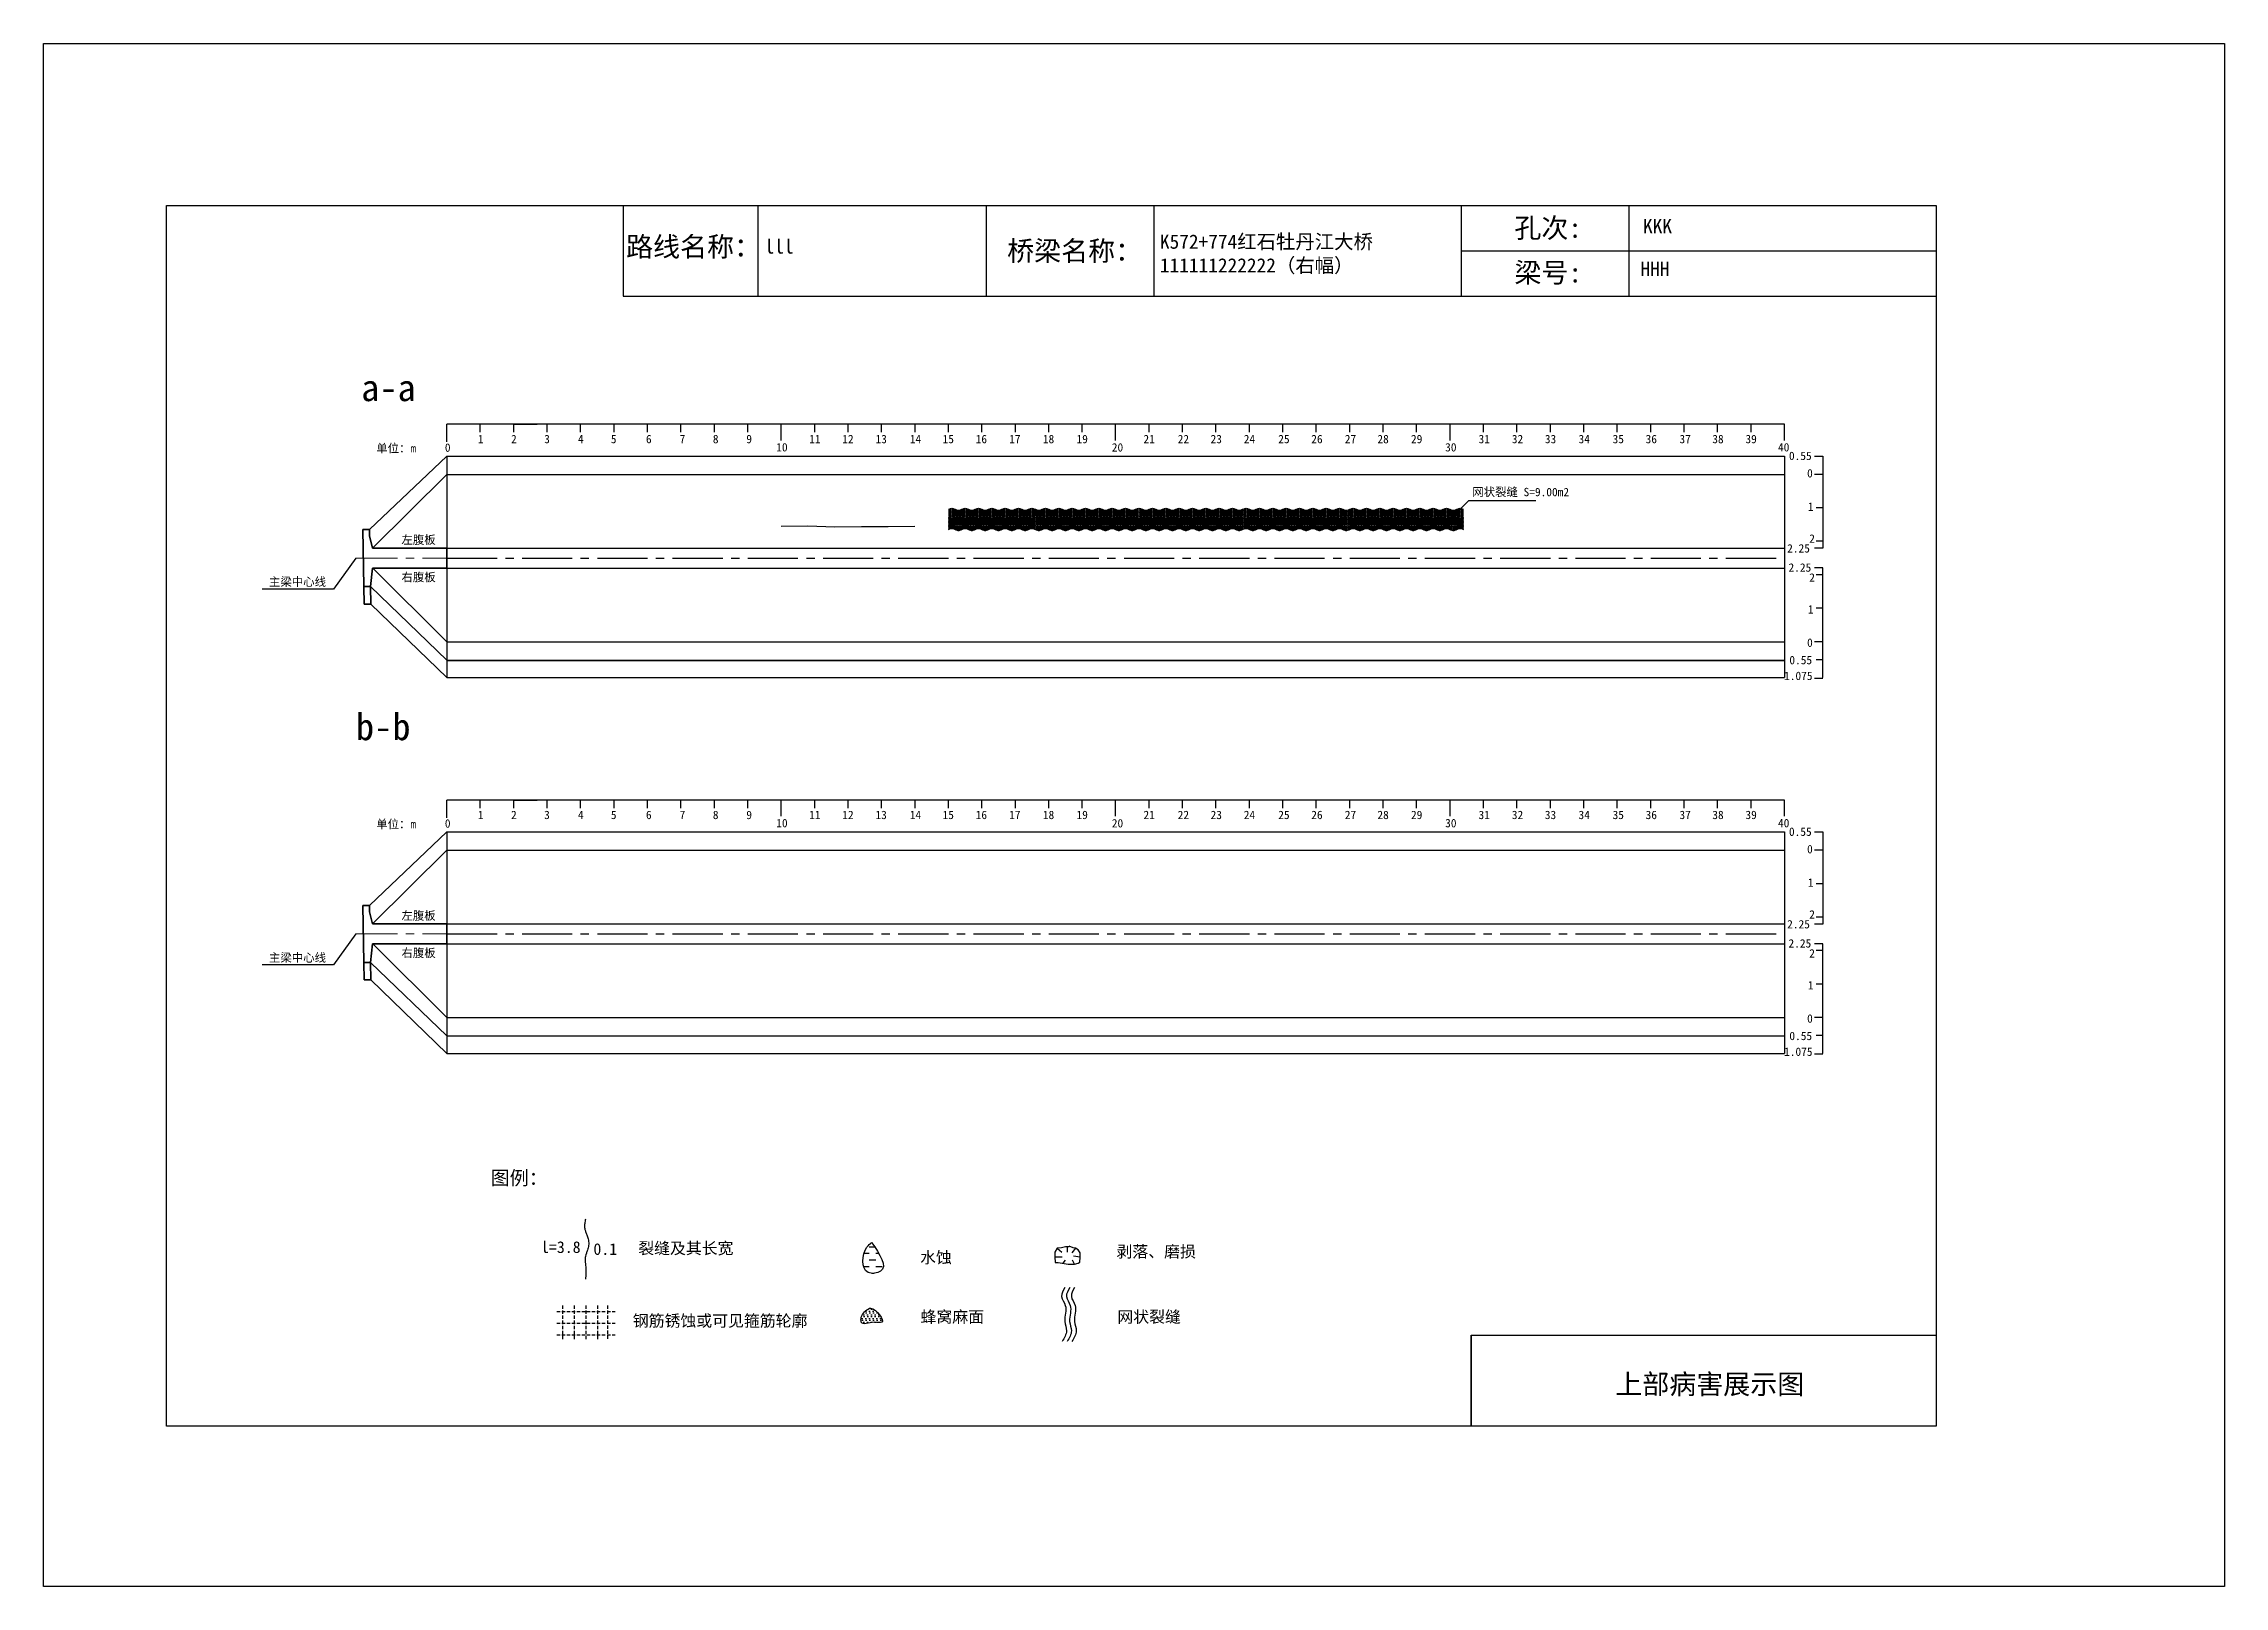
# Model space of a CAD drawing. Header units: millimetres. Extents: x -37 to 615, y -48 to 413.
import ezdxf

# ---------------------------------------------------------------- set-up
doc = ezdxf.new("R2010")
doc.units = ezdxf.units.MM
for name, pattern in [('CENTER', [2, 1.25, -0.25, 0.25, -0.25]), ('CENTER2', [1.125, 0.75, -0.125, 0.125, -0.125]), ('DASHED', [0.75, 0.5, -0.25])]:
    doc.linetypes.add(name, pattern=pattern)
for name, color, linetype in [('加固措施', 7, 'Continuous'), ('图层1', 7, 'Continuous'), ('病害', 5, 'Continuous'), ('轮廓', 3, 'Continuous')]:
    doc.layers.add(name, color=color, linetype=linetype)
doc.layers.add('虚线', color=7, linetype='Continuous', lineweight=30)
doc.styles.get("Standard").update_dxf_attribs({"font": ''})
doc.styles.add('汉字', font='')
doc.styles.get('Standard').set_extended_font_data('SimSun')
doc.styles.get('汉字').set_extended_font_data('SimSun')
pattern_1 = [(0, (-3997.7199, -288.9294), (0.55266586, 1.10533173), [0, -1.10533173])]
pattern_2 = [(0, (-6886.571, -700.7115), (0.55266586, 1.10533173), [0, -1.10533173])]
pattern_3 = [(0, (-3576.1421, -199.0757), (1.9895971, 1.9895971), [1.9895971, -1.9895971])]

msp = doc.modelspace()

# ---------------------------------------------------------------- texts
for s, p in [('单位：m', (62.7, 290.99)), ('左腹板', (70.24, 263.64)), ('右腹板', (70.24, 252.47)), ('主梁中心线', (30.63, 251.08)), ('单位：m', (62.7, 178.65)), ('左腹板', (70.24, 151.3)), ('主梁中心线', (30.63, 138.73)), ('右腹板', (70.24, 140.13))]:
    msp.add_text(s, height=2.5).set_placement(p)
at = {"color": 7}
msp.add_text('网状裂缝 S=9.00m2', height=2.5, dxfattribs=at).set_placement((390.46, 277.91))
at = {"linetype": 'ByBlock', "attachment_point": 1, "style": '汉字'}
for s, insert, char_height, width in [('{\\C0;KKK}', (441.52, 360.78), 4.25, 77.4135), ('{\\C0;lll}', (178.87, 354.68), 4.25, 62.8604), ('K572+774红石牡丹江大桥111111222222（右幅）', (297.05, 356.13), 4.25, 87.5474), ('{\\C0;HHH}', (440.75, 347.98), 4.25, 84.1186), ('{\\C0;a-a}', (58.2, 314.34), 8, 49.3496), ('{\\C0;b-b}', (56.63, 213.01), 8, 49.3496)]:
    msp.add_mtext(s, dxfattribs=dict(at, insert=insert, char_height=char_height, width=width))
at = {"layer": '图层1', "style": '汉字'}
for s, p in [('孔次:', (403.05, 355.16)), ('路线名称：', (137.42, 349.54)), ('桥梁名称：', (251.38, 348.29)), ('梁号:', (403.08, 341.8)), ('上部病害展示图', (433.23, 9.56))]:
    msp.add_text(s, height=5.918, dxfattribs=at).set_placement(p)
at = {"layer": '图层1', "lineweight": -2, "attachment_point": 1}
for s, insert, char_height in [('图例：', (96.91, 76.23), 4.178), ('图例：', (96.91, 76.23), 4.178), ('l=3.8', (111.98, 55.21), 3.481), ('l=3.8', (111.98, 55.21), 3.481), ('0.1', (127.65, 54.63), 3.481), ('0.1', (127.65, 54.63), 3.481), ('裂缝及其长宽', (141.05, 54.88), 3.481), ('裂缝及其长宽', (141.05, 54.88), 3.481), ('水蚀', (225.33, 52.14), 3.481), ('水蚀', (225.33, 52.14), 3.481), ('剥落、磨损', (284.06, 53.89), 3.481), ('剥落、磨损', (284.06, 53.89), 3.481), ('钢筋锈蚀或可见箍筋轮廓', (139.42, 33.21), 3.4814), ('钢筋锈蚀或可见箍筋轮廓', (139.42, 33.21), 3.4814), ('蜂窝麻面', (225.48, 34.38), 3.481), ('蜂窝麻面', (225.48, 34.38), 3.481), ('网状裂缝', (284.32, 34.39), 3.481), ('网状裂缝', (284.32, 34.39), 3.481)]:
    msp.add_mtext(s, dxfattribs=dict(at, insert=insert, char_height=char_height))

# ---------------------------------------------------------------- blocks, each defined once
blk = doc.blocks.new('adfsd')
at = {"lineweight": -2, "ltscale": 0.5}
for p, q in [((1140.897, -3083.694), (1140.936, -3083.729)), ((1140.983, -3083.682), (1140.981, -3083.729)), ((1141.053, -3083.694), (1141.022, -3083.735)), ((1140.876, -3083.768), (1140.94, -3083.769)), ((1140.948, -3083.824), (1140.969, -3083.796)), ((1141.045, -3083.83), (1141.028, -3083.796)), ((1141.094, -3083.772), (1141.036, -3083.763))]:
    blk.add_line(p, q, dxfattribs=at)
blk.add_lwpolyline([(1141, -3083.682), (1140.967, -3083.682), (1140.934, -3083.69), (1140.897, -3083.694), (1140.876, -3083.727), (1140.876, -3083.768), (1140.88, -3083.818), (1140.905, -3083.818), (1140.991, -3083.83), (1141.045, -3083.83), (1141.078, -3083.822), (1141.09, -3083.814), (1141.094, -3083.772), (1141.094, -3083.735), (1141.078, -3083.707), (1141.053, -3083.694), (1141.033, -3083.69), (1141, -3083.678)], dxfattribs=at)
blk = doc.blocks.new('chi')
at = {"color": 0}
for p, q in [((1147.409, -3079.329), (1147.409, -3078.8)), ((1187.409, -3078.8), (1147.409, -3078.8)), ((1148.409, -3079.041), (1148.409, -3078.8)), ((1149.409, -3079.041), (1149.409, -3078.8)), ((1149.409, -3078.8), (1150.109, -3078.8)), ((1150.409, -3079.041), (1150.409, -3078.8)), ((1151.409, -3079.041), (1151.409, -3078.8)), ((1152.409, -3079.041), (1152.409, -3078.8)), ((1153.409, -3079.041), (1153.409, -3078.8)), ((1154.409, -3079.041), (1154.409, -3078.8)), ((1155.409, -3079.041), (1155.409, -3078.8)), ((1156.409, -3079.041), (1156.409, -3078.8)), ((1157.409, -3079.283), (1157.409, -3078.8)), ((1158.409, -3079.041), (1158.409, -3078.8)), ((1159.409, -3079.041), (1159.409, -3078.8)), ((1160.409, -3079.041), (1160.409, -3078.8)), ((1161.409, -3079.041), (1161.409, -3078.8)), ((1162.409, -3079.041), (1162.409, -3078.8)), ((1163.409, -3079.041), (1163.409, -3078.8)), ((1164.409, -3079.041), (1164.409, -3078.8)), ((1165.409, -3079.041), (1165.409, -3078.8)), ((1166.409, -3079.041), (1166.409, -3078.8)), ((1167.409, -3079.283), (1167.409, -3078.8)), ((1168.409, -3079.041), (1168.409, -3078.8)), ((1169.409, -3079.041), (1169.409, -3078.8)), ((1170.409, -3079.041), (1170.409, -3078.8)), ((1171.409, -3079.041), (1171.409, -3078.8)), ((1172.409, -3079.041), (1172.409, -3078.8)), ((1173.409, -3079.041), (1173.409, -3078.8)), ((1174.409, -3079.041), (1174.409, -3078.8)), ((1175.409, -3079.041), (1175.409, -3078.8)), ((1176.409, -3079.041), (1176.409, -3078.8)), ((1177.409, -3079.283), (1177.409, -3078.8)), ((1178.409, -3079.041), (1178.409, -3078.8)), ((1179.409, -3079.041), (1179.409, -3078.8)), ((1180.409, -3079.041), (1180.409, -3078.8)), ((1181.409, -3079.041), (1181.409, -3078.8)), ((1182.409, -3079.041), (1182.409, -3078.8)), ((1183.409, -3079.041), (1183.409, -3078.8)), ((1184.409, -3079.041), (1184.409, -3078.8)), ((1185.409, -3079.041), (1185.409, -3078.8)), ((1186.409, -3079.041), (1186.409, -3078.8)), ((1187.409, -3079.283), (1187.409, -3078.8))]:
    blk.add_line(p, q, dxfattribs=at)
for s, p in [('0', (1147.349, -3079.623)), ('1', (1148.339, -3079.368)), ('2', (1149.328, -3079.368)), ('3', (1150.319, -3079.368)), ('4', (1151.329, -3079.368)), ('5', (1152.313, -3079.368)), ('6', (1153.363, -3079.368)), ('7', (1154.37, -3079.368)), ('8', (1155.363, -3079.368)), ('9', (1156.363, -3079.368)), ('10', (1157.259, -3079.613)), ('11', (1158.242, -3079.368)), ('12', (1159.233, -3079.368)), ('13', (1160.227, -3079.368)), ('14', (1161.252, -3079.368)), ('15', (1162.233, -3079.368)), ('16', (1163.223, -3079.368)), ('17', (1164.224, -3079.368)), ('18', (1165.232, -3079.368)), ('19', (1166.238, -3079.368)), ('20', (1167.294, -3079.617)), ('21', (1168.24, -3079.368)), ('22', (1169.264, -3079.368)), ('23', (1170.247, -3079.368)), ('24', (1171.24, -3079.368)), ('25', (1172.271, -3079.368)), ('26', (1173.258, -3079.368)), ('27', (1174.261, -3079.368)), ('28', (1175.236, -3079.368)), ('29', (1176.24, -3079.368)), ('30', (1177.262, -3079.613)), ('31', (1178.261, -3079.368)), ('32', (1179.256, -3079.368)), ('33', (1180.243, -3079.368)), ('34', (1181.251, -3079.368)), ('35', (1182.269, -3079.368)), ('36', (1183.256, -3079.368)), ('37', (1184.269, -3079.368)), ('38', (1185.251, -3079.368)), ('39', (1186.242, -3079.368)), ('40', (1187.216, -3079.613))]:
    blk.add_text(s, height=0.25).set_placement(p)
blk = doc.blocks.new('kopp')
at = {"color": 0}
for p, q in [((1188.308, -3078.25), (1188.558, -3078.25)), ((1188.558, -3078.25), (1188.558, -3078.8)), ((1188.558, -3078.8), (1188.308, -3078.8)), ((1188.558, -3078.8), (1188.558, -3079.8)), ((1188.558, -3079.8), (1188.358, -3079.8)), ((1188.558, -3079.8), (1188.558, -3079.8)), ((1188.558, -3079.8), (1188.558, -3080.8)), ((1188.558, -3081.009), (1188.308, -3081.009)), ((1188.558, -3080.8), (1188.358, -3080.8)), ((1188.558, -3080.8), (1188.558, -3081.009)), ((1188.558, -3081.592), (1188.308, -3081.592)), ((1188.558, -3081.8), (1188.358, -3081.8)), ((1188.558, -3081.8), (1188.558, -3081.592)), ((1188.558, -3082.8), (1188.558, -3081.8)), ((1188.558, -3082.8), (1188.358, -3082.8)), ((1188.558, -3083.8), (1188.558, -3082.8)), ((1188.558, -3082.8), (1188.558, -3082.8)), ((1188.558, -3083.8), (1188.308, -3083.8)), ((1188.558, -3084.875), (1188.558, -3083.8)), ((1188.558, -3084.338), (1188.358, -3084.338)), ((1188.308, -3084.888), (1188.558, -3084.888))]:
    blk.add_line(p, q, dxfattribs=at)
for s, p in [('0.55', (1187.543, -3078.37)), ('0', (1188.086, -3078.891)), ('1', (1188.109, -3079.89)), ('2', (1188.15, -3080.842)), ('2.25', (1187.49, -3081.135)), ('2.25', (1187.53, -3081.708)), ('2', (1188.15, -3082.006)), ('1', (1188.109, -3082.959)), ('0', (1188.086, -3083.954)), ('0.55', (1187.556, -3084.474)), ('1.075', (1187.398, -3084.946))]:
    blk.add_text(s, height=0.25).set_placement(p)

# ---------------------------------------------------------------- hatches: boundary and pattern name
at = {"layer": '加固措施', "lineweight": -2}
h = msp.add_hatch(dxfattribs=at)
h.set_pattern_fill('DASH', color=256, scale=0.626645)
h.set_pattern_definition(pattern_3)
edge = h.paths.add_edge_path()
edge.add_spline(control_points=[(210.85, 54.88), (210.36, 54.45), (208.03, 52.39), (207.41, 44.9), (216.74, 46.23), (213.29, 51.3), (210.85, 54.88)], knot_values=[0, 0, 0, 0, 3.237042, 15.187225, 21.182779, 35.601669, 35.601669, 35.601669, 35.601669], degree=3, periodic=0)
h = msp.add_hatch(dxfattribs=at)
h.set_pattern_fill('DASH', color=256, scale=0.626645)
h.set_pattern_definition(pattern_3)
edge = h.paths.add_edge_path()
edge.add_spline(control_points=[(210.85, 54.88), (210.36, 54.45), (208.03, 52.39), (207.41, 44.9), (216.74, 46.23), (213.29, 51.3), (210.85, 54.88)], knot_values=[0, 0, 0, 0, 3.237042, 15.187225, 21.182779, 35.601669, 35.601669, 35.601669, 35.601669], degree=3, periodic=0)
h = msp.add_hatch(dxfattribs=at)
h.set_pattern_fill('DOTS', scale=0.696272)
h.set_pattern_definition(pattern_1)
edge = h.paths.add_edge_path()
edge.add_spline(control_points=[(210.19, 35.22), (209.15, 34.51), (207.68, 33.49), (207.52, 29.75), (211, 31.47), (215.72, 30.12), (212.21, 35.3), (210.31, 35.22), (210.19, 35.22)], knot_values=[0, 0, 0, 0, 5.205471, 7.397577, 12.944796, 16.169923, 23.88441, 24.400432, 24.400432, 24.400432, 24.400432], degree=3, periodic=0)
h = msp.add_hatch(dxfattribs=at)
h.set_pattern_fill('DOTS', scale=0.696272)
h.set_pattern_definition(pattern_1)
edge = h.paths.add_edge_path()
edge.add_spline(control_points=[(210.19, 35.22), (209.15, 34.51), (207.68, 33.49), (207.52, 29.75), (211, 31.47), (215.72, 30.12), (212.21, 35.3), (210.31, 35.22), (210.19, 35.22)], knot_values=[0, 0, 0, 0, 5.205471, 7.397577, 12.944796, 16.169923, 23.88441, 24.400432, 24.400432, 24.400432, 24.400432], degree=3, periodic=0)
at = {"layer": '病害', "lineweight": -2}
h = msp.add_hatch(dxfattribs=at)
h.set_pattern_fill('DOTS', color=4, scale=0.696272, style=0)
h.set_pattern_definition(pattern_2)
edge = h.paths.add_edge_path()
edge.add_spline(control_points=[(210.19, 35.22), (209.15, 34.51), (207.68, 33.49), (207.52, 29.75), (211, 31.47), (215.72, 30.12), (212.21, 35.3), (210.31, 35.22), (210.19, 35.22)], knot_values=[0, 0, 0, 0, 1.041094, 1.479515, 2.588959, 3.233985, 4.776882, 4.880086, 4.880086, 4.880086, 4.880086], degree=3, periodic=0)
h = msp.add_hatch(dxfattribs=at)
h.set_pattern_fill('DOTS', color=4, scale=0.696272, style=0)
h.set_pattern_definition(pattern_2)
edge = h.paths.add_edge_path()
edge.add_spline(control_points=[(210.19, 35.22), (209.15, 34.51), (207.68, 33.49), (207.52, 29.75), (211, 31.47), (215.72, 30.12), (212.21, 35.3), (210.31, 35.22), (210.19, 35.22)], knot_values=[0, 0, 0, 0, 1.041094, 1.479515, 2.588959, 3.233985, 4.776882, 4.880086, 4.880086, 4.880086, 4.880086], degree=3, periodic=0)

# ---------------------------------------------------------------- linework, layer by layer
at = {"color": 0, "linetype": 'ByBlock'}
for p, q in [((0, 364.85), (529.17, 364.85)), ((0, 0), (0, 364.85)), ((136.5, 364.85), (136.5, 337.72)), ((245.1, 364.85), (245.1, 337.72)), ((387.13, 364.85), (387.13, 337.72)), ((437.29, 364.79), (437.29, 337.66)), ((529.17, 364.85), (529.17, 0)), ((136.5, 337.72), (529.17, 337.72)), ((390.12, 0), (390.12, 27.12)), ((390.12, 27.12), (529.17, 27.12)), ((529.17, 0), (0, 0))]:
    msp.add_line(p, q, dxfattribs=at)
at = {"color": 0}
for p, q in [((60.65, 267.93), (83.82, 289.93)), ((83.82, 289.93), (83.82, 223.68)), ((83.82, 289.93), (483.82, 289.93)), ((483.82, 289.93), (483.82, 223.68)), ((61.57, 262.43), (83.82, 284.43)), ((83.82, 262.43), (483.82, 262.43)), ((483.82, 262.43), (483.82, 259.43)), ((56.57, 259.43), (49.96, 250.17)), ((61.64, 256.43), (83.82, 234.43)), ((83.82, 256.43), (483.82, 256.43)), ((49.96, 250.17), (28.63, 250.17)), ((60.99, 250.93), (83.82, 228.93)), ((61.09, 245.68), (83.82, 223.68)), ((83.82, 234.43), (483.82, 234.43)), ((83.82, 228.93), (483.82, 228.93)), ((83.82, 228.81), (483.82, 228.81)), ((83.82, 223.68), (483.82, 223.68)), ((60.65, 155.59), (83.82, 177.59)), ((83.82, 177.59), (83.82, 111.34)), ((83.82, 177.59), (483.82, 177.59)), ((483.82, 177.59), (483.82, 111.34)), ((61.57, 150.08), (83.82, 172.09)), ((83.82, 172.09), (483.82, 172.09)), ((83.82, 150.09), (483.82, 150.09)), ((483.82, 150.09), (483.82, 147.09)), ((56.57, 147.09), (49.96, 137.83)), ((61.64, 144.09), (83.82, 122.09)), ((83.82, 144.09), (483.82, 144.09)), ((49.96, 137.83), (28.63, 137.83)), ((60.99, 138.59), (83.82, 116.59)), ((61.09, 133.34), (83.82, 111.34)), ((83.82, 122.09), (483.82, 122.09)), ((83.82, 116.59), (483.82, 116.59)), ((83.82, 111.34), (483.82, 111.34))]:
    msp.add_line(p, q, dxfattribs=at)
msp.add_line((83.82, 284.43), (483.82, 284.43))
at = {"color": 7}
for p, q in [((383.8, 271), (389.46, 276.66)), ((389.46, 276.66), (409.46, 276.66))]:
    msp.add_line(p, q, dxfattribs=at)
at = {"color": 1, "linetype": 'CENTER2', "ltscale": 20}
for p, q in [((83.82, 259.43), (483.82, 259.43)), ((83.82, 147.09), (483.82, 147.09))]:
    msp.add_line(p, q, dxfattribs=at)
at = {"color": 1, "linetype": 'DASHED', "ltscale": 2}
for p, q in [((116.71, 34.25), (134.11, 34.25)), ((116.71, 34.25), (134.11, 34.25)), ((118.45, 35.99), (118.45, 25.55)), ((118.45, 35.99), (118.45, 25.55)), ((121.93, 35.99), (121.93, 25.55)), ((121.93, 35.99), (121.93, 25.55)), ((125.41, 35.99), (125.41, 25.55)), ((125.41, 35.99), (125.41, 25.55)), ((128.89, 35.99), (128.89, 25.55)), ((128.89, 35.99), (128.89, 25.55)), ((131.87, 36.02), (131.87, 25.57)), ((131.87, 36.02), (131.87, 25.57)), ((116.71, 30.77), (134.11, 30.77)), ((116.71, 30.77), (134.11, 30.77)), ((116.71, 27.29), (134.11, 27.29)), ((116.71, 27.29), (134.11, 27.29))]:
    msp.add_line(p, q, dxfattribs=at)
at = {"color": 3, "linetype": 'ByBlock'}
msp.add_lwpolyline([(-36.77, 413.19), (615.38, 413.19), (615.38, -47.93), (-36.77, -47.93)], close=True, dxfattribs=at)
at = {"color": 7}
for points in [[(233.8, 274), (234, 274.09), (234.2, 274.18), (234.4, 274.24), (234.6, 274.29), (234.8, 274.3), (235, 274.29), (235.2, 274.24), (235.4, 274.18), (235.6, 274.09), (235.8, 274), (236, 273.91), (236.2, 273.82), (236.4, 273.76), (236.6, 273.71), (236.8, 273.7), (237, 273.71), (237.2, 273.76), (237.4, 273.82), (237.6, 273.91), (237.8, 274), (238, 274.09), (238.2, 274.18), (238.4, 274.24), (238.6, 274.29), (238.8, 274.3), (239, 274.29), (239.2, 274.24), (239.4, 274.18), (239.6, 274.09), (239.8, 274), (240, 273.91), (240.2, 273.82), (240.4, 273.76), (240.6, 273.71), (240.8, 273.7), (241, 273.71), (241.2, 273.76), (241.4, 273.82), (241.6, 273.91), (241.8, 274), (242, 274.09), (242.2, 274.18), (242.4, 274.24), (242.6, 274.29), (242.8, 274.3), (243, 274.29), (243.2, 274.24), (243.4, 274.18), (243.6, 274.09), (243.8, 274), (244, 273.91), (244.2, 273.82), (244.4, 273.76), (244.6, 273.71), (244.8, 273.7), (245, 273.71), (245.2, 273.76), (245.4, 273.82), (245.6, 273.91), (245.8, 274), (246, 274.09), (246.2, 274.18), (246.4, 274.24), (246.6, 274.29), (246.8, 274.3), (247, 274.29), (247.2, 274.24), (247.4, 274.18), (247.6, 274.09), (247.8, 274), (248, 273.91), (248.2, 273.82), (248.4, 273.76), (248.6, 273.71), (248.8, 273.7), (249, 273.71), (249.2, 273.76), (249.4, 273.82), (249.6, 273.91), (249.8, 274), (250, 274.09), (250.2, 274.18), (250.4, 274.24), (250.6, 274.29), (250.8, 274.3), (251, 274.29), (251.2, 274.24), (251.4, 274.18), (251.6, 274.09), (251.8, 274), (252, 273.91), (252.2, 273.82), (252.4, 273.76), (252.6, 273.71), (252.8, 273.7), (253, 273.71), (253.2, 273.76), (253.4, 273.82), (253.6, 273.91), (253.8, 274), (254, 274.09), (254.2, 274.18), (254.4, 274.24), (254.6, 274.29), (254.8, 274.3), (255, 274.29), (255.2, 274.24), (255.4, 274.18), (255.6, 274.09), (255.8, 274), (256, 273.91), (256.2, 273.82), (256.4, 273.76), (256.6, 273.71), (256.8, 273.7), (257, 273.71), (257.2, 273.76), (257.4, 273.82), (257.6, 273.91), (257.8, 274), (258, 274.09), (258.2, 274.18), (258.4, 274.24), (258.6, 274.29), (258.8, 274.3), (259, 274.29), (259.2, 274.24), (259.4, 274.18), (259.6, 274.09), (259.8, 274), (260, 273.91), (260.2, 273.82), (260.4, 273.76), (260.6, 273.71), (260.8, 273.7), (261, 273.71), (261.2, 273.76), (261.4, 273.82), (261.6, 273.91), (261.8, 274), (262, 274.09), (262.2, 274.18), (262.4, 274.24), (262.6, 274.29), (262.8, 274.3), (263, 274.29), (263.2, 274.24), (263.4, 274.18), (263.6, 274.09), (263.8, 274), (264, 273.91), (264.2, 273.82), (264.4, 273.76), (264.6, 273.71), (264.8, 273.7), (265, 273.71), (265.2, 273.76), (265.4, 273.82), (265.6, 273.91), (265.8, 274), (266, 274.09), (266.2, 274.18), (266.4, 274.24), (266.6, 274.29), (266.8, 274.3), (267, 274.29), (267.2, 274.24), (267.4, 274.18), (267.6, 274.09), (267.8, 274), (268, 273.91), (268.2, 273.82), (268.4, 273.76), (268.6, 273.71), (268.8, 273.7), (269, 273.71), (269.2, 273.76), (269.4, 273.82), (269.6, 273.91), (269.8, 274), (270, 274.09), (270.2, 274.18), (270.4, 274.24), (270.6, 274.29), (270.8, 274.3), (271, 274.29), (271.2, 274.24), (271.4, 274.18), (271.6, 274.09), (271.8, 274), (272, 273.91), (272.2, 273.82), (272.4, 273.76), (272.6, 273.71), (272.8, 273.7), (273, 273.71), (273.2, 273.76), (273.4, 273.82), (273.6, 273.91), (273.8, 274), (274, 274.09), (274.2, 274.18), (274.4, 274.24), (274.6, 274.29), (274.8, 274.3), (275, 274.29), (275.2, 274.24), (275.4, 274.18), (275.6, 274.09), (275.8, 274), (276, 273.91), (276.2, 273.82), (276.4, 273.76), (276.6, 273.71), (276.8, 273.7), (277, 273.71), (277.2, 273.76), (277.4, 273.82), (277.6, 273.91), (277.8, 274), (278, 274.09), (278.2, 274.18), (278.4, 274.24), (278.6, 274.29), (278.8, 274.3), (279, 274.29), (279.2, 274.24), (279.4, 274.18), (279.6, 274.09), (279.8, 274), (280, 273.91), (280.2, 273.82), (280.4, 273.76), (280.6, 273.71), (280.8, 273.7), (281, 273.71), (281.2, 273.76), (281.4, 273.82), (281.6, 273.91), (281.8, 274), (282, 274.09), (282.2, 274.18), (282.4, 274.24), (282.6, 274.29), (282.8, 274.3), (283, 274.29), (283.2, 274.24), (283.4, 274.18), (283.6, 274.09), (283.8, 274), (284, 273.91), (284.2, 273.82), (284.4, 273.76), (284.6, 273.71), (284.8, 273.7), (285, 273.71), (285.2, 273.76), (285.4, 273.82), (285.6, 273.91), (285.8, 274), (286, 274.09), (286.2, 274.18), (286.4, 274.24), (286.6, 274.29), (286.8, 274.3), (287, 274.29), (287.2, 274.24), (287.4, 274.18), (287.6, 274.09), (287.8, 274), (288, 273.91), (288.2, 273.82), (288.4, 273.76), (288.6, 273.71), (288.8, 273.7), (289, 273.71), (289.2, 273.76), (289.4, 273.82), (289.6, 273.91), (289.8, 274), (290, 274.09), (290.2, 274.18), (290.4, 274.24), (290.6, 274.29), (290.8, 274.3), (291, 274.29), (291.2, 274.24), (291.4, 274.18), (291.6, 274.09), (291.8, 274), (292, 273.91), (292.2, 273.82), (292.4, 273.76), (292.6, 273.71), (292.8, 273.7), (293, 273.71), (293.2, 273.76), (293.4, 273.82), (293.6, 273.91), (293.8, 274), (294, 274.09), (294.2, 274.18), (294.4, 274.24), (294.6, 274.29), (294.8, 274.3), (295, 274.29), (295.2, 274.24), (295.4, 274.18), (295.6, 274.09), (295.8, 274), (296, 273.91), (296.2, 273.82), (296.4, 273.76), (296.6, 273.71), (296.8, 273.7), (297, 273.71), (297.2, 273.76), (297.4, 273.82), (297.6, 273.91), (297.8, 274), (298, 274.09), (298.2, 274.18), (298.4, 274.24), (298.6, 274.29), (298.8, 274.3), (299, 274.29), (299.2, 274.24), (299.4, 274.18), (299.6, 274.09), (299.8, 274), (300, 273.91), (300.2, 273.82), (300.4, 273.76), (300.6, 273.71), (300.8, 273.7), (301, 273.71), (301.2, 273.76), (301.4, 273.82), (301.6, 273.91), (301.8, 274), (302, 274.09), (302.2, 274.18), (302.4, 274.24), (302.6, 274.29), (302.8, 274.3), (303, 274.29), (303.2, 274.24), (303.4, 274.18), (303.6, 274.09), (303.8, 274), (304, 273.91), (304.2, 273.82), (304.4, 273.76), (304.6, 273.71), (304.8, 273.7), (305, 273.71), (305.2, 273.76), (305.4, 273.82), (305.6, 273.91), (305.8, 274), (306, 274.09), (306.2, 274.18), (306.4, 274.24), (306.6, 274.29), (306.8, 274.3), (307, 274.29), (307.2, 274.24), (307.4, 274.18), (307.6, 274.09), (307.8, 274), (308, 273.91), (308.2, 273.82), (308.4, 273.76), (308.6, 273.71), (308.8, 273.7), (309, 273.71), (309.2, 273.76), (309.4, 273.82), (309.6, 273.91), (309.8, 274), (310, 274.09), (310.2, 274.18), (310.4, 274.24), (310.6, 274.29), (310.8, 274.3), (311, 274.29), (311.2, 274.24), (311.4, 274.18), (311.6, 274.09), (311.8, 274), (312, 273.91), (312.2, 273.82), (312.4, 273.76), (312.6, 273.71), (312.8, 273.7), (313, 273.71), (313.2, 273.76), (313.4, 273.82), (313.6, 273.91), (313.8, 274), (314, 274.09), (314.2, 274.18), (314.4, 274.24), (314.6, 274.29), (314.8, 274.3), (315, 274.29), (315.2, 274.24), (315.4, 274.18), (315.6, 274.09), (315.8, 274), (316, 273.91), (316.2, 273.82), (316.4, 273.76), (316.6, 273.71), (316.8, 273.7), (317, 273.71), (317.2, 273.76), (317.4, 273.82), (317.6, 273.91), (317.8, 274), (318, 274.09), (318.2, 274.18), (318.4, 274.24), (318.6, 274.29), (318.8, 274.3), (319, 274.29), (319.2, 274.24), (319.4, 274.18), (319.6, 274.09), (319.8, 274), (320, 273.91), (320.2, 273.82), (320.4, 273.76), (320.6, 273.71), (320.8, 273.7), (321, 273.71), (321.2, 273.76), (321.4, 273.82), (321.6, 273.91), (321.8, 274), (322, 274.09), (322.2, 274.18), (322.4, 274.24), (322.6, 274.29), (322.8, 274.3), (323, 274.29), (323.2, 274.24), (323.4, 274.18), (323.6, 274.09), (323.8, 274), (324, 273.91), (324.2, 273.82), (324.4, 273.76), (324.6, 273.71), (324.8, 273.7), (325, 273.71), (325.2, 273.76), (325.4, 273.82), (325.6, 273.91), (325.8, 274), (326, 274.09), (326.2, 274.18), (326.4, 274.24), (326.6, 274.29), (326.8, 274.3), (327, 274.29), (327.2, 274.24), (327.4, 274.18), (327.6, 274.09), (327.8, 274), (328, 273.91), (328.2, 273.82), (328.4, 273.76), (328.6, 273.71), (328.8, 273.7), (329, 273.71), (329.2, 273.76), (329.4, 273.82), (329.6, 273.91), (329.8, 274), (330, 274.09), (330.2, 274.18), (330.4, 274.24), (330.6, 274.29), (330.8, 274.3), (331, 274.29), (331.2, 274.24), (331.4, 274.18), (331.6, 274.09), (331.8, 274), (332, 273.91), (332.2, 273.82), (332.4, 273.76), (332.6, 273.71), (332.8, 273.7), (333, 273.71), (333.2, 273.76), (333.4, 273.82), (333.6, 273.91), (333.8, 274), (334, 274.09), (334.2, 274.18), (334.4, 274.24), (334.6, 274.29), (334.8, 274.3), (335, 274.29), (335.2, 274.24), (335.4, 274.18), (335.6, 274.09), (335.8, 274), (336, 273.91), (336.2, 273.82), (336.4, 273.76), (336.6, 273.71), (336.8, 273.7), (337, 273.71), (337.2, 273.76), (337.4, 273.82), (337.6, 273.91), (337.8, 274), (338, 274.09), (338.2, 274.18), (338.4, 274.24), (338.6, 274.29), (338.8, 274.3), (339, 274.29), (339.2, 274.24), (339.4, 274.18), (339.6, 274.09), (339.8, 274), (340, 273.91), (340.2, 273.82), (340.4, 273.76), (340.6, 273.71), (340.8, 273.7), (341, 273.71), (341.2, 273.76), (341.4, 273.82), (341.6, 273.91), (341.8, 274), (342, 274.09), (342.2, 274.18), (342.4, 274.24), (342.6, 274.29), (342.8, 274.3), (343, 274.29), (343.2, 274.24), (343.4, 274.18), (343.6, 274.09), (343.8, 274), (344, 273.91), (344.2, 273.82), (344.4, 273.76), (344.6, 273.71), (344.8, 273.7), (345, 273.71), (345.2, 273.76), (345.4, 273.82), (345.6, 273.91), (345.8, 274), (346, 274.09), (346.2, 274.18), (346.4, 274.24), (346.6, 274.29), (346.8, 274.3), (347, 274.29), (347.2, 274.24), (347.4, 274.18), (347.6, 274.09), (347.8, 274), (348, 273.91), (348.2, 273.82), (348.4, 273.76), (348.6, 273.71), (348.8, 273.7), (349, 273.71), (349.2, 273.76), (349.4, 273.82), (349.6, 273.91), (349.8, 274), (350, 274.09), (350.2, 274.18), (350.4, 274.24), (350.6, 274.29), (350.8, 274.3), (351, 274.29), (351.2, 274.24), (351.4, 274.18), (351.6, 274.09), (351.8, 274), (352, 273.91), (352.2, 273.82), (352.4, 273.76), (352.6, 273.71), (352.8, 273.7), (353, 273.71), (353.2, 273.76), (353.4, 273.82), (353.6, 273.91), (353.8, 274), (354, 274.09), (354.2, 274.18), (354.4, 274.24), (354.6, 274.29), (354.8, 274.3), (355, 274.29), (355.2, 274.24), (355.4, 274.18), (355.6, 274.09), (355.8, 274), (356, 273.91), (356.2, 273.82), (356.4, 273.76), (356.6, 273.71), (356.8, 273.7), (357, 273.71), (357.2, 273.76), (357.4, 273.82), (357.6, 273.91), (357.8, 274), (358, 274.09), (358.2, 274.18), (358.4, 274.24), (358.6, 274.29), (358.8, 274.3), (359, 274.29), (359.2, 274.24), (359.4, 274.18), (359.6, 274.09), (359.8, 274), (360, 273.91), (360.2, 273.82), (360.4, 273.76), (360.6, 273.71), (360.8, 273.7), (361, 273.71), (361.2, 273.76), (361.4, 273.82), (361.6, 273.91), (361.8, 274), (362, 274.09), (362.2, 274.18), (362.4, 274.24), (362.6, 274.29), (362.8, 274.3), (363, 274.29), (363.2, 274.24), (363.4, 274.18), (363.6, 274.09), (363.8, 274), (364, 273.91), (364.2, 273.82), (364.4, 273.76), (364.6, 273.71), (364.8, 273.7), (365, 273.71), (365.2, 273.76), (365.4, 273.82), (365.6, 273.91), (365.8, 274), (366, 274.09), (366.2, 274.18), (366.4, 274.24), (366.6, 274.29), (366.8, 274.3), (367, 274.29), (367.2, 274.24), (367.4, 274.18), (367.6, 274.09), (367.8, 274), (368, 273.91), (368.2, 273.82), (368.4, 273.76), (368.6, 273.71), (368.8, 273.7), (369, 273.71), (369.2, 273.76), (369.4, 273.82), (369.6, 273.91), (369.8, 274), (370, 274.09), (370.2, 274.18), (370.4, 274.24), (370.6, 274.29), (370.8, 274.3), (371, 274.29), (371.2, 274.24), (371.4, 274.18), (371.6, 274.09), (371.8, 274), (372, 273.91), (372.2, 273.82), (372.4, 273.76), (372.6, 273.71), (372.8, 273.7), (373, 273.71), (373.2, 273.76), (373.4, 273.82), (373.6, 273.91), (373.8, 274), (374, 274.09), (374.2, 274.18), (374.4, 274.24), (374.6, 274.29), (374.8, 274.3), (375, 274.29), (375.2, 274.24), (375.4, 274.18), (375.6, 274.09), (375.8, 274), (376, 273.91), (376.2, 273.82), (376.4, 273.76), (376.6, 273.71), (376.8, 273.7), (377, 273.71), (377.2, 273.76), (377.4, 273.82), (377.6, 273.91), (377.8, 274), (378, 274.09), (378.2, 274.18), (378.4, 274.24), (378.6, 274.29), (378.8, 274.3), (379, 274.29), (379.2, 274.24), (379.4, 274.18), (379.6, 274.09), (379.8, 274), (380, 273.91), (380.2, 273.82), (380.4, 273.76), (380.6, 273.71), (380.8, 273.7), (381, 273.71), (381.2, 273.76), (381.4, 273.82), (381.6, 273.91), (381.8, 274), (382, 274.09), (382.2, 274.18), (382.4, 274.24), (382.6, 274.29), (382.8, 274.3), (383, 274.29), (383.2, 274.24), (383.4, 274.18), (383.6, 274.09), (383.8, 274), (384, 273.91), (384.2, 273.82), (384.4, 273.76), (384.6, 273.71), (384.8, 273.7), (385, 273.71), (385.2, 273.76), (385.4, 273.82), (385.6, 273.91), (385.8, 274), (386, 274.09), (386.2, 274.18), (386.4, 274.24), (386.6, 274.29), (386.8, 274.3), (387, 274.29), (387.2, 274.24), (387.4, 274.18), (387.6, 274.09), (387.8, 274)], [(233.8, 273.6), (234, 273.69), (234.2, 273.78), (234.4, 273.84), (234.6, 273.89), (234.8, 273.9), (235, 273.89), (235.2, 273.84), (235.4, 273.78), (235.6, 273.69), (235.8, 273.6), (236, 273.51), (236.2, 273.42), (236.4, 273.36), (236.6, 273.31), (236.8, 273.3), (237, 273.31), (237.2, 273.36), (237.4, 273.42), (237.6, 273.51), (237.8, 273.6), (238, 273.69), (238.2, 273.78), (238.4, 273.84), (238.6, 273.89), (238.8, 273.9), (239, 273.89), (239.2, 273.84), (239.4, 273.78), (239.6, 273.69), (239.8, 273.6), (240, 273.51), (240.2, 273.42), (240.4, 273.36), (240.6, 273.31), (240.8, 273.3), (241, 273.31), (241.2, 273.36), (241.4, 273.42), (241.6, 273.51), (241.8, 273.6), (242, 273.69), (242.2, 273.78), (242.4, 273.84), (242.6, 273.89), (242.8, 273.9), (243, 273.89), (243.2, 273.84), (243.4, 273.78), (243.6, 273.69), (243.8, 273.6), (244, 273.51), (244.2, 273.42), (244.4, 273.36), (244.6, 273.31), (244.8, 273.3), (245, 273.31), (245.2, 273.36), (245.4, 273.42), (245.6, 273.51), (245.8, 273.6), (246, 273.69), (246.2, 273.78), (246.4, 273.84), (246.6, 273.89), (246.8, 273.9), (247, 273.89), (247.2, 273.84), (247.4, 273.78), (247.6, 273.69), (247.8, 273.6), (248, 273.51), (248.2, 273.42), (248.4, 273.36), (248.6, 273.31), (248.8, 273.3), (249, 273.31), (249.2, 273.36), (249.4, 273.42), (249.6, 273.51), (249.8, 273.6), (250, 273.69), (250.2, 273.78), (250.4, 273.84), (250.6, 273.89), (250.8, 273.9), (251, 273.89), (251.2, 273.84), (251.4, 273.78), (251.6, 273.69), (251.8, 273.6), (252, 273.51), (252.2, 273.42), (252.4, 273.36), (252.6, 273.31), (252.8, 273.3), (253, 273.31), (253.2, 273.36), (253.4, 273.42), (253.6, 273.51), (253.8, 273.6), (254, 273.69), (254.2, 273.78), (254.4, 273.84), (254.6, 273.89), (254.8, 273.9), (255, 273.89), (255.2, 273.84), (255.4, 273.78), (255.6, 273.69), (255.8, 273.6), (256, 273.51), (256.2, 273.42), (256.4, 273.36), (256.6, 273.31), (256.8, 273.3), (257, 273.31), (257.2, 273.36), (257.4, 273.42), (257.6, 273.51), (257.8, 273.6), (258, 273.69), (258.2, 273.78), (258.4, 273.84), (258.6, 273.89), (258.8, 273.9), (259, 273.89), (259.2, 273.84), (259.4, 273.78), (259.6, 273.69), (259.8, 273.6), (260, 273.51), (260.2, 273.42), (260.4, 273.36), (260.6, 273.31), (260.8, 273.3), (261, 273.31), (261.2, 273.36), (261.4, 273.42), (261.6, 273.51), (261.8, 273.6), (262, 273.69), (262.2, 273.78), (262.4, 273.84), (262.6, 273.89), (262.8, 273.9), (263, 273.89), (263.2, 273.84), (263.4, 273.78), (263.6, 273.69), (263.8, 273.6), (264, 273.51), (264.2, 273.42), (264.4, 273.36), (264.6, 273.31), (264.8, 273.3), (265, 273.31), (265.2, 273.36), (265.4, 273.42), (265.6, 273.51), (265.8, 273.6), (266, 273.69), (266.2, 273.78), (266.4, 273.84), (266.6, 273.89), (266.8, 273.9), (267, 273.89), (267.2, 273.84), (267.4, 273.78), (267.6, 273.69), (267.8, 273.6), (268, 273.51), (268.2, 273.42), (268.4, 273.36), (268.6, 273.31), (268.8, 273.3), (269, 273.31), (269.2, 273.36), (269.4, 273.42), (269.6, 273.51), (269.8, 273.6), (270, 273.69), (270.2, 273.78), (270.4, 273.84), (270.6, 273.89), (270.8, 273.9), (271, 273.89), (271.2, 273.84), (271.4, 273.78), (271.6, 273.69), (271.8, 273.6), (272, 273.51), (272.2, 273.42), (272.4, 273.36), (272.6, 273.31), (272.8, 273.3), (273, 273.31), (273.2, 273.36), (273.4, 273.42), (273.6, 273.51), (273.8, 273.6), (274, 273.69), (274.2, 273.78), (274.4, 273.84), (274.6, 273.89), (274.8, 273.9), (275, 273.89), (275.2, 273.84), (275.4, 273.78), (275.6, 273.69), (275.8, 273.6), (276, 273.51), (276.2, 273.42), (276.4, 273.36), (276.6, 273.31), (276.8, 273.3), (277, 273.31), (277.2, 273.36), (277.4, 273.42), (277.6, 273.51), (277.8, 273.6), (278, 273.69), (278.2, 273.78), (278.4, 273.84), (278.6, 273.89), (278.8, 273.9), (279, 273.89), (279.2, 273.84), (279.4, 273.78), (279.6, 273.69), (279.8, 273.6), (280, 273.51), (280.2, 273.42), (280.4, 273.36), (280.6, 273.31), (280.8, 273.3), (281, 273.31), (281.2, 273.36), (281.4, 273.42), (281.6, 273.51), (281.8, 273.6), (282, 273.69), (282.2, 273.78), (282.4, 273.84), (282.6, 273.89), (282.8, 273.9), (283, 273.89), (283.2, 273.84), (283.4, 273.78), (283.6, 273.69), (283.8, 273.6), (284, 273.51), (284.2, 273.42), (284.4, 273.36), (284.6, 273.31), (284.8, 273.3), (285, 273.31), (285.2, 273.36), (285.4, 273.42), (285.6, 273.51), (285.8, 273.6), (286, 273.69), (286.2, 273.78), (286.4, 273.84), (286.6, 273.89), (286.8, 273.9), (287, 273.89), (287.2, 273.84), (287.4, 273.78), (287.6, 273.69), (287.8, 273.6), (288, 273.51), (288.2, 273.42), (288.4, 273.36), (288.6, 273.31), (288.8, 273.3), (289, 273.31), (289.2, 273.36), (289.4, 273.42), (289.6, 273.51), (289.8, 273.6), (290, 273.69), (290.2, 273.78), (290.4, 273.84), (290.6, 273.89), (290.8, 273.9), (291, 273.89), (291.2, 273.84), (291.4, 273.78), (291.6, 273.69), (291.8, 273.6), (292, 273.51), (292.2, 273.42), (292.4, 273.36), (292.6, 273.31), (292.8, 273.3), (293, 273.31), (293.2, 273.36), (293.4, 273.42), (293.6, 273.51), (293.8, 273.6), (294, 273.69), (294.2, 273.78), (294.4, 273.84), (294.6, 273.89), (294.8, 273.9), (295, 273.89), (295.2, 273.84), (295.4, 273.78), (295.6, 273.69), (295.8, 273.6), (296, 273.51), (296.2, 273.42), (296.4, 273.36), (296.6, 273.31), (296.8, 273.3), (297, 273.31), (297.2, 273.36), (297.4, 273.42), (297.6, 273.51), (297.8, 273.6), (298, 273.69), (298.2, 273.78), (298.4, 273.84), (298.6, 273.89), (298.8, 273.9), (299, 273.89), (299.2, 273.84), (299.4, 273.78), (299.6, 273.69), (299.8, 273.6), (300, 273.51), (300.2, 273.42), (300.4, 273.36), (300.6, 273.31), (300.8, 273.3), (301, 273.31), (301.2, 273.36), (301.4, 273.42), (301.6, 273.51), (301.8, 273.6), (302, 273.69), (302.2, 273.78), (302.4, 273.84), (302.6, 273.89), (302.8, 273.9), (303, 273.89), (303.2, 273.84), (303.4, 273.78), (303.6, 273.69), (303.8, 273.6), (304, 273.51), (304.2, 273.42), (304.4, 273.36), (304.6, 273.31), (304.8, 273.3), (305, 273.31), (305.2, 273.36), (305.4, 273.42), (305.6, 273.51), (305.8, 273.6), (306, 273.69), (306.2, 273.78), (306.4, 273.84), (306.6, 273.89), (306.8, 273.9), (307, 273.89), (307.2, 273.84), (307.4, 273.78), (307.6, 273.69), (307.8, 273.6), (308, 273.51), (308.2, 273.42), (308.4, 273.36), (308.6, 273.31), (308.8, 273.3), (309, 273.31), (309.2, 273.36), (309.4, 273.42), (309.6, 273.51), (309.8, 273.6), (310, 273.69), (310.2, 273.78), (310.4, 273.84), (310.6, 273.89), (310.8, 273.9), (311, 273.89), (311.2, 273.84), (311.4, 273.78), (311.6, 273.69), (311.8, 273.6), (312, 273.51), (312.2, 273.42), (312.4, 273.36), (312.6, 273.31), (312.8, 273.3), (313, 273.31), (313.2, 273.36), (313.4, 273.42), (313.6, 273.51), (313.8, 273.6), (314, 273.69), (314.2, 273.78), (314.4, 273.84), (314.6, 273.89), (314.8, 273.9), (315, 273.89), (315.2, 273.84), (315.4, 273.78), (315.6, 273.69), (315.8, 273.6), (316, 273.51), (316.2, 273.42), (316.4, 273.36), (316.6, 273.31), (316.8, 273.3), (317, 273.31), (317.2, 273.36), (317.4, 273.42), (317.6, 273.51), (317.8, 273.6), (318, 273.69), (318.2, 273.78), (318.4, 273.84), (318.6, 273.89), (318.8, 273.9), (319, 273.89), (319.2, 273.84), (319.4, 273.78), (319.6, 273.69), (319.8, 273.6), (320, 273.51), (320.2, 273.42), (320.4, 273.36), (320.6, 273.31), (320.8, 273.3), (321, 273.31), (321.2, 273.36), (321.4, 273.42), (321.6, 273.51), (321.8, 273.6), (322, 273.69), (322.2, 273.78), (322.4, 273.84), (322.6, 273.89), (322.8, 273.9), (323, 273.89), (323.2, 273.84), (323.4, 273.78), (323.6, 273.69), (323.8, 273.6), (324, 273.51), (324.2, 273.42), (324.4, 273.36), (324.6, 273.31), (324.8, 273.3), (325, 273.31), (325.2, 273.36), (325.4, 273.42), (325.6, 273.51), (325.8, 273.6), (326, 273.69), (326.2, 273.78), (326.4, 273.84), (326.6, 273.89), (326.8, 273.9), (327, 273.89), (327.2, 273.84), (327.4, 273.78), (327.6, 273.69), (327.8, 273.6), (328, 273.51), (328.2, 273.42), (328.4, 273.36), (328.6, 273.31), (328.8, 273.3), (329, 273.31), (329.2, 273.36), (329.4, 273.42), (329.6, 273.51), (329.8, 273.6), (330, 273.69), (330.2, 273.78), (330.4, 273.84), (330.6, 273.89), (330.8, 273.9), (331, 273.89), (331.2, 273.84), (331.4, 273.78), (331.6, 273.69), (331.8, 273.6), (332, 273.51), (332.2, 273.42), (332.4, 273.36), (332.6, 273.31), (332.8, 273.3), (333, 273.31), (333.2, 273.36), (333.4, 273.42), (333.6, 273.51), (333.8, 273.6), (334, 273.69), (334.2, 273.78), (334.4, 273.84), (334.6, 273.89), (334.8, 273.9), (335, 273.89), (335.2, 273.84), (335.4, 273.78), (335.6, 273.69), (335.8, 273.6), (336, 273.51), (336.2, 273.42), (336.4, 273.36), (336.6, 273.31), (336.8, 273.3), (337, 273.31), (337.2, 273.36), (337.4, 273.42), (337.6, 273.51), (337.8, 273.6), (338, 273.69), (338.2, 273.78), (338.4, 273.84), (338.6, 273.89), (338.8, 273.9), (339, 273.89), (339.2, 273.84), (339.4, 273.78), (339.6, 273.69), (339.8, 273.6), (340, 273.51), (340.2, 273.42), (340.4, 273.36), (340.6, 273.31), (340.8, 273.3), (341, 273.31), (341.2, 273.36), (341.4, 273.42), (341.6, 273.51), (341.8, 273.6), (342, 273.69), (342.2, 273.78), (342.4, 273.84), (342.6, 273.89), (342.8, 273.9), (343, 273.89), (343.2, 273.84), (343.4, 273.78), (343.6, 273.69), (343.8, 273.6), (344, 273.51), (344.2, 273.42), (344.4, 273.36), (344.6, 273.31), (344.8, 273.3), (345, 273.31), (345.2, 273.36), (345.4, 273.42), (345.6, 273.51), (345.8, 273.6), (346, 273.69), (346.2, 273.78), (346.4, 273.84), (346.6, 273.89), (346.8, 273.9), (347, 273.89), (347.2, 273.84), (347.4, 273.78), (347.6, 273.69), (347.8, 273.6), (348, 273.51), (348.2, 273.42), (348.4, 273.36), (348.6, 273.31), (348.8, 273.3), (349, 273.31), (349.2, 273.36), (349.4, 273.42), (349.6, 273.51), (349.8, 273.6), (350, 273.69), (350.2, 273.78), (350.4, 273.84), (350.6, 273.89), (350.8, 273.9), (351, 273.89), (351.2, 273.84), (351.4, 273.78), (351.6, 273.69), (351.8, 273.6), (352, 273.51), (352.2, 273.42), (352.4, 273.36), (352.6, 273.31), (352.8, 273.3), (353, 273.31), (353.2, 273.36), (353.4, 273.42), (353.6, 273.51), (353.8, 273.6), (354, 273.69), (354.2, 273.78), (354.4, 273.84), (354.6, 273.89), (354.8, 273.9), (355, 273.89), (355.2, 273.84), (355.4, 273.78), (355.6, 273.69), (355.8, 273.6), (356, 273.51), (356.2, 273.42), (356.4, 273.36), (356.6, 273.31), (356.8, 273.3), (357, 273.31), (357.2, 273.36), (357.4, 273.42), (357.6, 273.51), (357.8, 273.6), (358, 273.69), (358.2, 273.78), (358.4, 273.84), (358.6, 273.89), (358.8, 273.9), (359, 273.89), (359.2, 273.84), (359.4, 273.78), (359.6, 273.69), (359.8, 273.6), (360, 273.51), (360.2, 273.42), (360.4, 273.36), (360.6, 273.31), (360.8, 273.3), (361, 273.31), (361.2, 273.36), (361.4, 273.42), (361.6, 273.51), (361.8, 273.6), (362, 273.69), (362.2, 273.78), (362.4, 273.84), (362.6, 273.89), (362.8, 273.9), (363, 273.89), (363.2, 273.84), (363.4, 273.78), (363.6, 273.69), (363.8, 273.6), (364, 273.51), (364.2, 273.42), (364.4, 273.36), (364.6, 273.31), (364.8, 273.3), (365, 273.31), (365.2, 273.36), (365.4, 273.42), (365.6, 273.51), (365.8, 273.6), (366, 273.69), (366.2, 273.78), (366.4, 273.84), (366.6, 273.89), (366.8, 273.9), (367, 273.89), (367.2, 273.84), (367.4, 273.78), (367.6, 273.69), (367.8, 273.6), (368, 273.51), (368.2, 273.42), (368.4, 273.36), (368.6, 273.31), (368.8, 273.3), (369, 273.31), (369.2, 273.36), (369.4, 273.42), (369.6, 273.51), (369.8, 273.6), (370, 273.69), (370.2, 273.78), (370.4, 273.84), (370.6, 273.89), (370.8, 273.9), (371, 273.89), (371.2, 273.84), (371.4, 273.78), (371.6, 273.69), (371.8, 273.6), (372, 273.51), (372.2, 273.42), (372.4, 273.36), (372.6, 273.31), (372.8, 273.3), (373, 273.31), (373.2, 273.36), (373.4, 273.42), (373.6, 273.51), (373.8, 273.6), (374, 273.69), (374.2, 273.78), (374.4, 273.84), (374.6, 273.89), (374.8, 273.9), (375, 273.89), (375.2, 273.84), (375.4, 273.78), (375.6, 273.69), (375.8, 273.6), (376, 273.51), (376.2, 273.42), (376.4, 273.36), (376.6, 273.31), (376.8, 273.3), (377, 273.31), (377.2, 273.36), (377.4, 273.42), (377.6, 273.51), (377.8, 273.6), (378, 273.69), (378.2, 273.78), (378.4, 273.84), (378.6, 273.89), (378.8, 273.9), (379, 273.89), (379.2, 273.84), (379.4, 273.78), (379.6, 273.69), (379.8, 273.6), (380, 273.51), (380.2, 273.42), (380.4, 273.36), (380.6, 273.31), (380.8, 273.3), (381, 273.31), (381.2, 273.36), (381.4, 273.42), (381.6, 273.51), (381.8, 273.6), (382, 273.69), (382.2, 273.78), (382.4, 273.84), (382.6, 273.89), (382.8, 273.9), (383, 273.89), (383.2, 273.84), (383.4, 273.78), (383.6, 273.69), (383.8, 273.6), (384, 273.51), (384.2, 273.42), (384.4, 273.36), (384.6, 273.31), (384.8, 273.3), (385, 273.31), (385.2, 273.36), (385.4, 273.42), (385.6, 273.51), (385.8, 273.6), (386, 273.69), (386.2, 273.78), (386.4, 273.84), (386.6, 273.89), (386.8, 273.9), (387, 273.89), (387.2, 273.84), (387.4, 273.78), (387.6, 273.69), (387.8, 273.6)], [(183.8, 269), (191.8, 269.08), (199.8, 268.72), (207.8, 268.87), (215.8, 268.83), (223.8, 269)], [(233.8, 273.2), (234, 273.29), (234.2, 273.38), (234.4, 273.44), (234.6, 273.49), (234.8, 273.5), (235, 273.49), (235.2, 273.44), (235.4, 273.38), (235.6, 273.29), (235.8, 273.2), (236, 273.11), (236.2, 273.02), (236.4, 272.96), (236.6, 272.91), (236.8, 272.9), (237, 272.91), (237.2, 272.96), (237.4, 273.02), (237.6, 273.11), (237.8, 273.2), (238, 273.29), (238.2, 273.38), (238.4, 273.44), (238.6, 273.49), (238.8, 273.5), (239, 273.49), (239.2, 273.44), (239.4, 273.38), (239.6, 273.29), (239.8, 273.2), (240, 273.11), (240.2, 273.02), (240.4, 272.96), (240.6, 272.91), (240.8, 272.9), (241, 272.91), (241.2, 272.96), (241.4, 273.02), (241.6, 273.11), (241.8, 273.2), (242, 273.29), (242.2, 273.38), (242.4, 273.44), (242.6, 273.49), (242.8, 273.5), (243, 273.49), (243.2, 273.44), (243.4, 273.38), (243.6, 273.29), (243.8, 273.2), (244, 273.11), (244.2, 273.02), (244.4, 272.96), (244.6, 272.91), (244.8, 272.9), (245, 272.91), (245.2, 272.96), (245.4, 273.02), (245.6, 273.11), (245.8, 273.2), (246, 273.29), (246.2, 273.38), (246.4, 273.44), (246.6, 273.49), (246.8, 273.5), (247, 273.49), (247.2, 273.44), (247.4, 273.38), (247.6, 273.29), (247.8, 273.2), (248, 273.11), (248.2, 273.02), (248.4, 272.96), (248.6, 272.91), (248.8, 272.9), (249, 272.91), (249.2, 272.96), (249.4, 273.02), (249.6, 273.11), (249.8, 273.2), (250, 273.29), (250.2, 273.38), (250.4, 273.44), (250.6, 273.49), (250.8, 273.5), (251, 273.49), (251.2, 273.44), (251.4, 273.38), (251.6, 273.29), (251.8, 273.2), (252, 273.11), (252.2, 273.02), (252.4, 272.96), (252.6, 272.91), (252.8, 272.9), (253, 272.91), (253.2, 272.96), (253.4, 273.02), (253.6, 273.11), (253.8, 273.2), (254, 273.29), (254.2, 273.38), (254.4, 273.44), (254.6, 273.49), (254.8, 273.5), (255, 273.49), (255.2, 273.44), (255.4, 273.38), (255.6, 273.29), (255.8, 273.2), (256, 273.11), (256.2, 273.02), (256.4, 272.96), (256.6, 272.91), (256.8, 272.9), (257, 272.91), (257.2, 272.96), (257.4, 273.02), (257.6, 273.11), (257.8, 273.2), (258, 273.29), (258.2, 273.38), (258.4, 273.44), (258.6, 273.49), (258.8, 273.5), (259, 273.49), (259.2, 273.44), (259.4, 273.38), (259.6, 273.29), (259.8, 273.2), (260, 273.11), (260.2, 273.02), (260.4, 272.96), (260.6, 272.91), (260.8, 272.9), (261, 272.91), (261.2, 272.96), (261.4, 273.02), (261.6, 273.11), (261.8, 273.2), (262, 273.29), (262.2, 273.38), (262.4, 273.44), (262.6, 273.49), (262.8, 273.5), (263, 273.49), (263.2, 273.44), (263.4, 273.38), (263.6, 273.29), (263.8, 273.2), (264, 273.11), (264.2, 273.02), (264.4, 272.96), (264.6, 272.91), (264.8, 272.9), (265, 272.91), (265.2, 272.96), (265.4, 273.02), (265.6, 273.11), (265.8, 273.2), (266, 273.29), (266.2, 273.38), (266.4, 273.44), (266.6, 273.49), (266.8, 273.5), (267, 273.49), (267.2, 273.44), (267.4, 273.38), (267.6, 273.29), (267.8, 273.2), (268, 273.11), (268.2, 273.02), (268.4, 272.96), (268.6, 272.91), (268.8, 272.9), (269, 272.91), (269.2, 272.96), (269.4, 273.02), (269.6, 273.11), (269.8, 273.2), (270, 273.29), (270.2, 273.38), (270.4, 273.44), (270.6, 273.49), (270.8, 273.5), (271, 273.49), (271.2, 273.44), (271.4, 273.38), (271.6, 273.29), (271.8, 273.2), (272, 273.11), (272.2, 273.02), (272.4, 272.96), (272.6, 272.91), (272.8, 272.9), (273, 272.91), (273.2, 272.96), (273.4, 273.02), (273.6, 273.11), (273.8, 273.2), (274, 273.29), (274.2, 273.38), (274.4, 273.44), (274.6, 273.49), (274.8, 273.5), (275, 273.49), (275.2, 273.44), (275.4, 273.38), (275.6, 273.29), (275.8, 273.2), (276, 273.11), (276.2, 273.02), (276.4, 272.96), (276.6, 272.91), (276.8, 272.9), (277, 272.91), (277.2, 272.96), (277.4, 273.02), (277.6, 273.11), (277.8, 273.2), (278, 273.29), (278.2, 273.38), (278.4, 273.44), (278.6, 273.49), (278.8, 273.5), (279, 273.49), (279.2, 273.44), (279.4, 273.38), (279.6, 273.29), (279.8, 273.2), (280, 273.11), (280.2, 273.02), (280.4, 272.96), (280.6, 272.91), (280.8, 272.9), (281, 272.91), (281.2, 272.96), (281.4, 273.02), (281.6, 273.11), (281.8, 273.2), (282, 273.29), (282.2, 273.38), (282.4, 273.44), (282.6, 273.49), (282.8, 273.5), (283, 273.49), (283.2, 273.44), (283.4, 273.38), (283.6, 273.29), (283.8, 273.2), (284, 273.11), (284.2, 273.02), (284.4, 272.96), (284.6, 272.91), (284.8, 272.9), (285, 272.91), (285.2, 272.96), (285.4, 273.02), (285.6, 273.11), (285.8, 273.2), (286, 273.29), (286.2, 273.38), (286.4, 273.44), (286.6, 273.49), (286.8, 273.5), (287, 273.49), (287.2, 273.44), (287.4, 273.38), (287.6, 273.29), (287.8, 273.2), (288, 273.11), (288.2, 273.02), (288.4, 272.96), (288.6, 272.91), (288.8, 272.9), (289, 272.91), (289.2, 272.96), (289.4, 273.02), (289.6, 273.11), (289.8, 273.2), (290, 273.29), (290.2, 273.38), (290.4, 273.44), (290.6, 273.49), (290.8, 273.5), (291, 273.49), (291.2, 273.44), (291.4, 273.38), (291.6, 273.29), (291.8, 273.2), (292, 273.11), (292.2, 273.02), (292.4, 272.96), (292.6, 272.91), (292.8, 272.9), (293, 272.91), (293.2, 272.96), (293.4, 273.02), (293.6, 273.11), (293.8, 273.2), (294, 273.29), (294.2, 273.38), (294.4, 273.44), (294.6, 273.49), (294.8, 273.5), (295, 273.49), (295.2, 273.44), (295.4, 273.38), (295.6, 273.29), (295.8, 273.2), (296, 273.11), (296.2, 273.02), (296.4, 272.96), (296.6, 272.91), (296.8, 272.9), (297, 272.91), (297.2, 272.96), (297.4, 273.02), (297.6, 273.11), (297.8, 273.2), (298, 273.29), (298.2, 273.38), (298.4, 273.44), (298.6, 273.49), (298.8, 273.5), (299, 273.49), (299.2, 273.44), (299.4, 273.38), (299.6, 273.29), (299.8, 273.2), (300, 273.11), (300.2, 273.02), (300.4, 272.96), (300.6, 272.91), (300.8, 272.9), (301, 272.91), (301.2, 272.96), (301.4, 273.02), (301.6, 273.11), (301.8, 273.2), (302, 273.29), (302.2, 273.38), (302.4, 273.44), (302.6, 273.49), (302.8, 273.5), (303, 273.49), (303.2, 273.44), (303.4, 273.38), (303.6, 273.29), (303.8, 273.2), (304, 273.11), (304.2, 273.02), (304.4, 272.96), (304.6, 272.91), (304.8, 272.9), (305, 272.91), (305.2, 272.96), (305.4, 273.02), (305.6, 273.11), (305.8, 273.2), (306, 273.29), (306.2, 273.38), (306.4, 273.44), (306.6, 273.49), (306.8, 273.5), (307, 273.49), (307.2, 273.44), (307.4, 273.38), (307.6, 273.29), (307.8, 273.2), (308, 273.11), (308.2, 273.02), (308.4, 272.96), (308.6, 272.91), (308.8, 272.9), (309, 272.91), (309.2, 272.96), (309.4, 273.02), (309.6, 273.11), (309.8, 273.2), (310, 273.29), (310.2, 273.38), (310.4, 273.44), (310.6, 273.49), (310.8, 273.5), (311, 273.49), (311.2, 273.44), (311.4, 273.38), (311.6, 273.29), (311.8, 273.2), (312, 273.11), (312.2, 273.02), (312.4, 272.96), (312.6, 272.91), (312.8, 272.9), (313, 272.91), (313.2, 272.96), (313.4, 273.02), (313.6, 273.11), (313.8, 273.2), (314, 273.29), (314.2, 273.38), (314.4, 273.44), (314.6, 273.49), (314.8, 273.5), (315, 273.49), (315.2, 273.44), (315.4, 273.38), (315.6, 273.29), (315.8, 273.2), (316, 273.11), (316.2, 273.02), (316.4, 272.96), (316.6, 272.91), (316.8, 272.9), (317, 272.91), (317.2, 272.96), (317.4, 273.02), (317.6, 273.11), (317.8, 273.2), (318, 273.29), (318.2, 273.38), (318.4, 273.44), (318.6, 273.49), (318.8, 273.5), (319, 273.49), (319.2, 273.44), (319.4, 273.38), (319.6, 273.29), (319.8, 273.2), (320, 273.11), (320.2, 273.02), (320.4, 272.96), (320.6, 272.91), (320.8, 272.9), (321, 272.91), (321.2, 272.96), (321.4, 273.02), (321.6, 273.11), (321.8, 273.2), (322, 273.29), (322.2, 273.38), (322.4, 273.44), (322.6, 273.49), (322.8, 273.5), (323, 273.49), (323.2, 273.44), (323.4, 273.38), (323.6, 273.29), (323.8, 273.2), (324, 273.11), (324.2, 273.02), (324.4, 272.96), (324.6, 272.91), (324.8, 272.9), (325, 272.91), (325.2, 272.96), (325.4, 273.02), (325.6, 273.11), (325.8, 273.2), (326, 273.29), (326.2, 273.38), (326.4, 273.44), (326.6, 273.49), (326.8, 273.5), (327, 273.49), (327.2, 273.44), (327.4, 273.38), (327.6, 273.29), (327.8, 273.2), (328, 273.11), (328.2, 273.02), (328.4, 272.96), (328.6, 272.91), (328.8, 272.9), (329, 272.91), (329.2, 272.96), (329.4, 273.02), (329.6, 273.11), (329.8, 273.2), (330, 273.29), (330.2, 273.38), (330.4, 273.44), (330.6, 273.49), (330.8, 273.5), (331, 273.49), (331.2, 273.44), (331.4, 273.38), (331.6, 273.29), (331.8, 273.2), (332, 273.11), (332.2, 273.02), (332.4, 272.96), (332.6, 272.91), (332.8, 272.9), (333, 272.91), (333.2, 272.96), (333.4, 273.02), (333.6, 273.11), (333.8, 273.2), (334, 273.29), (334.2, 273.38), (334.4, 273.44), (334.6, 273.49), (334.8, 273.5), (335, 273.49), (335.2, 273.44), (335.4, 273.38), (335.6, 273.29), (335.8, 273.2), (336, 273.11), (336.2, 273.02), (336.4, 272.96), (336.6, 272.91), (336.8, 272.9), (337, 272.91), (337.2, 272.96), (337.4, 273.02), (337.6, 273.11), (337.8, 273.2), (338, 273.29), (338.2, 273.38), (338.4, 273.44), (338.6, 273.49), (338.8, 273.5), (339, 273.49), (339.2, 273.44), (339.4, 273.38), (339.6, 273.29), (339.8, 273.2), (340, 273.11), (340.2, 273.02), (340.4, 272.96), (340.6, 272.91), (340.8, 272.9), (341, 272.91), (341.2, 272.96), (341.4, 273.02), (341.6, 273.11), (341.8, 273.2), (342, 273.29), (342.2, 273.38), (342.4, 273.44), (342.6, 273.49), (342.8, 273.5), (343, 273.49), (343.2, 273.44), (343.4, 273.38), (343.6, 273.29), (343.8, 273.2), (344, 273.11), (344.2, 273.02), (344.4, 272.96), (344.6, 272.91), (344.8, 272.9), (345, 272.91), (345.2, 272.96), (345.4, 273.02), (345.6, 273.11), (345.8, 273.2), (346, 273.29), (346.2, 273.38), (346.4, 273.44), (346.6, 273.49), (346.8, 273.5), (347, 273.49), (347.2, 273.44), (347.4, 273.38), (347.6, 273.29), (347.8, 273.2), (348, 273.11), (348.2, 273.02), (348.4, 272.96), (348.6, 272.91), (348.8, 272.9), (349, 272.91), (349.2, 272.96), (349.4, 273.02), (349.6, 273.11), (349.8, 273.2), (350, 273.29), (350.2, 273.38), (350.4, 273.44), (350.6, 273.49), (350.8, 273.5), (351, 273.49), (351.2, 273.44), (351.4, 273.38), (351.6, 273.29), (351.8, 273.2), (352, 273.11), (352.2, 273.02), (352.4, 272.96), (352.6, 272.91), (352.8, 272.9), (353, 272.91), (353.2, 272.96), (353.4, 273.02), (353.6, 273.11), (353.8, 273.2), (354, 273.29), (354.2, 273.38), (354.4, 273.44), (354.6, 273.49), (354.8, 273.5), (355, 273.49), (355.2, 273.44), (355.4, 273.38), (355.6, 273.29), (355.8, 273.2), (356, 273.11), (356.2, 273.02), (356.4, 272.96), (356.6, 272.91), (356.8, 272.9), (357, 272.91), (357.2, 272.96), (357.4, 273.02), (357.6, 273.11), (357.8, 273.2), (358, 273.29), (358.2, 273.38), (358.4, 273.44), (358.6, 273.49), (358.8, 273.5), (359, 273.49), (359.2, 273.44), (359.4, 273.38), (359.6, 273.29), (359.8, 273.2), (360, 273.11), (360.2, 273.02), (360.4, 272.96), (360.6, 272.91), (360.8, 272.9), (361, 272.91), (361.2, 272.96), (361.4, 273.02), (361.6, 273.11), (361.8, 273.2), (362, 273.29), (362.2, 273.38), (362.4, 273.44), (362.6, 273.49), (362.8, 273.5), (363, 273.49), (363.2, 273.44), (363.4, 273.38), (363.6, 273.29), (363.8, 273.2), (364, 273.11), (364.2, 273.02), (364.4, 272.96), (364.6, 272.91), (364.8, 272.9), (365, 272.91), (365.2, 272.96), (365.4, 273.02), (365.6, 273.11), (365.8, 273.2), (366, 273.29), (366.2, 273.38), (366.4, 273.44), (366.6, 273.49), (366.8, 273.5), (367, 273.49), (367.2, 273.44), (367.4, 273.38), (367.6, 273.29), (367.8, 273.2), (368, 273.11), (368.2, 273.02), (368.4, 272.96), (368.6, 272.91), (368.8, 272.9), (369, 272.91), (369.2, 272.96), (369.4, 273.02), (369.6, 273.11), (369.8, 273.2), (370, 273.29), (370.2, 273.38), (370.4, 273.44), (370.6, 273.49), (370.8, 273.5), (371, 273.49), (371.2, 273.44), (371.4, 273.38), (371.6, 273.29), (371.8, 273.2), (372, 273.11), (372.2, 273.02), (372.4, 272.96), (372.6, 272.91), (372.8, 272.9), (373, 272.91), (373.2, 272.96), (373.4, 273.02), (373.6, 273.11), (373.8, 273.2), (374, 273.29), (374.2, 273.38), (374.4, 273.44), (374.6, 273.49), (374.8, 273.5), (375, 273.49), (375.2, 273.44), (375.4, 273.38), (375.6, 273.29), (375.8, 273.2), (376, 273.11), (376.2, 273.02), (376.4, 272.96), (376.6, 272.91), (376.8, 272.9), (377, 272.91), (377.2, 272.96), (377.4, 273.02), (377.6, 273.11), (377.8, 273.2), (378, 273.29), (378.2, 273.38), (378.4, 273.44), (378.6, 273.49), (378.8, 273.5), (379, 273.49), (379.2, 273.44), (379.4, 273.38), (379.6, 273.29), (379.8, 273.2), (380, 273.11), (380.2, 273.02), (380.4, 272.96), (380.6, 272.91), (380.8, 272.9), (381, 272.91), (381.2, 272.96), (381.4, 273.02), (381.6, 273.11), (381.8, 273.2), (382, 273.29), (382.2, 273.38), (382.4, 273.44), (382.6, 273.49), (382.8, 273.5), (383, 273.49), (383.2, 273.44), (383.4, 273.38), (383.6, 273.29), (383.8, 273.2), (384, 273.11), (384.2, 273.02), (384.4, 272.96), (384.6, 272.91), (384.8, 272.9), (385, 272.91), (385.2, 272.96), (385.4, 273.02), (385.6, 273.11), (385.8, 273.2), (386, 273.29), (386.2, 273.38), (386.4, 273.44), (386.6, 273.49), (386.8, 273.5), (387, 273.49), (387.2, 273.44), (387.4, 273.38), (387.6, 273.29), (387.8, 273.2)], [(233.8, 272.8), (234, 272.89), (234.2, 272.98), (234.4, 273.04), (234.6, 273.09), (234.8, 273.1), (235, 273.09), (235.2, 273.04), (235.4, 272.98), (235.6, 272.89), (235.8, 272.8), (236, 272.71), (236.2, 272.62), (236.4, 272.56), (236.6, 272.51), (236.8, 272.5), (237, 272.51), (237.2, 272.56), (237.4, 272.62), (237.6, 272.71), (237.8, 272.8), (238, 272.89), (238.2, 272.98), (238.4, 273.04), (238.6, 273.09), (238.8, 273.1), (239, 273.09), (239.2, 273.04), (239.4, 272.98), (239.6, 272.89), (239.8, 272.8), (240, 272.71), (240.2, 272.62), (240.4, 272.56), (240.6, 272.51), (240.8, 272.5), (241, 272.51), (241.2, 272.56), (241.4, 272.62), (241.6, 272.71), (241.8, 272.8), (242, 272.89), (242.2, 272.98), (242.4, 273.04), (242.6, 273.09), (242.8, 273.1), (243, 273.09), (243.2, 273.04), (243.4, 272.98), (243.6, 272.89), (243.8, 272.8), (244, 272.71), (244.2, 272.62), (244.4, 272.56), (244.6, 272.51), (244.8, 272.5), (245, 272.51), (245.2, 272.56), (245.4, 272.62), (245.6, 272.71), (245.8, 272.8), (246, 272.89), (246.2, 272.98), (246.4, 273.04), (246.6, 273.09), (246.8, 273.1), (247, 273.09), (247.2, 273.04), (247.4, 272.98), (247.6, 272.89), (247.8, 272.8), (248, 272.71), (248.2, 272.62), (248.4, 272.56), (248.6, 272.51), (248.8, 272.5), (249, 272.51), (249.2, 272.56), (249.4, 272.62), (249.6, 272.71), (249.8, 272.8), (250, 272.89), (250.2, 272.98), (250.4, 273.04), (250.6, 273.09), (250.8, 273.1), (251, 273.09), (251.2, 273.04), (251.4, 272.98), (251.6, 272.89), (251.8, 272.8), (252, 272.71), (252.2, 272.62), (252.4, 272.56), (252.6, 272.51), (252.8, 272.5), (253, 272.51), (253.2, 272.56), (253.4, 272.62), (253.6, 272.71), (253.8, 272.8), (254, 272.89), (254.2, 272.98), (254.4, 273.04), (254.6, 273.09), (254.8, 273.1), (255, 273.09), (255.2, 273.04), (255.4, 272.98), (255.6, 272.89), (255.8, 272.8), (256, 272.71), (256.2, 272.62), (256.4, 272.56), (256.6, 272.51), (256.8, 272.5), (257, 272.51), (257.2, 272.56), (257.4, 272.62), (257.6, 272.71), (257.8, 272.8), (258, 272.89), (258.2, 272.98), (258.4, 273.04), (258.6, 273.09), (258.8, 273.1), (259, 273.09), (259.2, 273.04), (259.4, 272.98), (259.6, 272.89), (259.8, 272.8), (260, 272.71), (260.2, 272.62), (260.4, 272.56), (260.6, 272.51), (260.8, 272.5), (261, 272.51), (261.2, 272.56), (261.4, 272.62), (261.6, 272.71), (261.8, 272.8), (262, 272.89), (262.2, 272.98), (262.4, 273.04), (262.6, 273.09), (262.8, 273.1), (263, 273.09), (263.2, 273.04), (263.4, 272.98), (263.6, 272.89), (263.8, 272.8), (264, 272.71), (264.2, 272.62), (264.4, 272.56), (264.6, 272.51), (264.8, 272.5), (265, 272.51), (265.2, 272.56), (265.4, 272.62), (265.6, 272.71), (265.8, 272.8), (266, 272.89), (266.2, 272.98), (266.4, 273.04), (266.6, 273.09), (266.8, 273.1), (267, 273.09), (267.2, 273.04), (267.4, 272.98), (267.6, 272.89), (267.8, 272.8), (268, 272.71), (268.2, 272.62), (268.4, 272.56), (268.6, 272.51), (268.8, 272.5), (269, 272.51), (269.2, 272.56), (269.4, 272.62), (269.6, 272.71), (269.8, 272.8), (270, 272.89), (270.2, 272.98), (270.4, 273.04), (270.6, 273.09), (270.8, 273.1), (271, 273.09), (271.2, 273.04), (271.4, 272.98), (271.6, 272.89), (271.8, 272.8), (272, 272.71), (272.2, 272.62), (272.4, 272.56), (272.6, 272.51), (272.8, 272.5), (273, 272.51), (273.2, 272.56), (273.4, 272.62), (273.6, 272.71), (273.8, 272.8), (274, 272.89), (274.2, 272.98), (274.4, 273.04), (274.6, 273.09), (274.8, 273.1), (275, 273.09), (275.2, 273.04), (275.4, 272.98), (275.6, 272.89), (275.8, 272.8), (276, 272.71), (276.2, 272.62), (276.4, 272.56), (276.6, 272.51), (276.8, 272.5), (277, 272.51), (277.2, 272.56), (277.4, 272.62), (277.6, 272.71), (277.8, 272.8), (278, 272.89), (278.2, 272.98), (278.4, 273.04), (278.6, 273.09), (278.8, 273.1), (279, 273.09), (279.2, 273.04), (279.4, 272.98), (279.6, 272.89), (279.8, 272.8), (280, 272.71), (280.2, 272.62), (280.4, 272.56), (280.6, 272.51), (280.8, 272.5), (281, 272.51), (281.2, 272.56), (281.4, 272.62), (281.6, 272.71), (281.8, 272.8), (282, 272.89), (282.2, 272.98), (282.4, 273.04), (282.6, 273.09), (282.8, 273.1), (283, 273.09), (283.2, 273.04), (283.4, 272.98), (283.6, 272.89), (283.8, 272.8), (284, 272.71), (284.2, 272.62), (284.4, 272.56), (284.6, 272.51), (284.8, 272.5), (285, 272.51), (285.2, 272.56), (285.4, 272.62), (285.6, 272.71), (285.8, 272.8), (286, 272.89), (286.2, 272.98), (286.4, 273.04), (286.6, 273.09), (286.8, 273.1), (287, 273.09), (287.2, 273.04), (287.4, 272.98), (287.6, 272.89), (287.8, 272.8), (288, 272.71), (288.2, 272.62), (288.4, 272.56), (288.6, 272.51), (288.8, 272.5), (289, 272.51), (289.2, 272.56), (289.4, 272.62), (289.6, 272.71), (289.8, 272.8), (290, 272.89), (290.2, 272.98), (290.4, 273.04), (290.6, 273.09), (290.8, 273.1), (291, 273.09), (291.2, 273.04), (291.4, 272.98), (291.6, 272.89), (291.8, 272.8), (292, 272.71), (292.2, 272.62), (292.4, 272.56), (292.6, 272.51), (292.8, 272.5), (293, 272.51), (293.2, 272.56), (293.4, 272.62), (293.6, 272.71), (293.8, 272.8), (294, 272.89), (294.2, 272.98), (294.4, 273.04), (294.6, 273.09), (294.8, 273.1), (295, 273.09), (295.2, 273.04), (295.4, 272.98), (295.6, 272.89), (295.8, 272.8), (296, 272.71), (296.2, 272.62), (296.4, 272.56), (296.6, 272.51), (296.8, 272.5), (297, 272.51), (297.2, 272.56), (297.4, 272.62), (297.6, 272.71), (297.8, 272.8), (298, 272.89), (298.2, 272.98), (298.4, 273.04), (298.6, 273.09), (298.8, 273.1), (299, 273.09), (299.2, 273.04), (299.4, 272.98), (299.6, 272.89), (299.8, 272.8), (300, 272.71), (300.2, 272.62), (300.4, 272.56), (300.6, 272.51), (300.8, 272.5), (301, 272.51), (301.2, 272.56), (301.4, 272.62), (301.6, 272.71), (301.8, 272.8), (302, 272.89), (302.2, 272.98), (302.4, 273.04), (302.6, 273.09), (302.8, 273.1), (303, 273.09), (303.2, 273.04), (303.4, 272.98), (303.6, 272.89), (303.8, 272.8), (304, 272.71), (304.2, 272.62), (304.4, 272.56), (304.6, 272.51), (304.8, 272.5), (305, 272.51), (305.2, 272.56), (305.4, 272.62), (305.6, 272.71), (305.8, 272.8), (306, 272.89), (306.2, 272.98), (306.4, 273.04), (306.6, 273.09), (306.8, 273.1), (307, 273.09), (307.2, 273.04), (307.4, 272.98), (307.6, 272.89), (307.8, 272.8), (308, 272.71), (308.2, 272.62), (308.4, 272.56), (308.6, 272.51), (308.8, 272.5), (309, 272.51), (309.2, 272.56), (309.4, 272.62), (309.6, 272.71), (309.8, 272.8), (310, 272.89), (310.2, 272.98), (310.4, 273.04), (310.6, 273.09), (310.8, 273.1), (311, 273.09), (311.2, 273.04), (311.4, 272.98), (311.6, 272.89), (311.8, 272.8), (312, 272.71), (312.2, 272.62), (312.4, 272.56), (312.6, 272.51), (312.8, 272.5), (313, 272.51), (313.2, 272.56), (313.4, 272.62), (313.6, 272.71), (313.8, 272.8), (314, 272.89), (314.2, 272.98), (314.4, 273.04), (314.6, 273.09), (314.8, 273.1), (315, 273.09), (315.2, 273.04), (315.4, 272.98), (315.6, 272.89), (315.8, 272.8), (316, 272.71), (316.2, 272.62), (316.4, 272.56), (316.6, 272.51), (316.8, 272.5), (317, 272.51), (317.2, 272.56), (317.4, 272.62), (317.6, 272.71), (317.8, 272.8), (318, 272.89), (318.2, 272.98), (318.4, 273.04), (318.6, 273.09), (318.8, 273.1), (319, 273.09), (319.2, 273.04), (319.4, 272.98), (319.6, 272.89), (319.8, 272.8), (320, 272.71), (320.2, 272.62), (320.4, 272.56), (320.6, 272.51), (320.8, 272.5), (321, 272.51), (321.2, 272.56), (321.4, 272.62), (321.6, 272.71), (321.8, 272.8), (322, 272.89), (322.2, 272.98), (322.4, 273.04), (322.6, 273.09), (322.8, 273.1), (323, 273.09), (323.2, 273.04), (323.4, 272.98), (323.6, 272.89), (323.8, 272.8), (324, 272.71), (324.2, 272.62), (324.4, 272.56), (324.6, 272.51), (324.8, 272.5), (325, 272.51), (325.2, 272.56), (325.4, 272.62), (325.6, 272.71), (325.8, 272.8), (326, 272.89), (326.2, 272.98), (326.4, 273.04), (326.6, 273.09), (326.8, 273.1), (327, 273.09), (327.2, 273.04), (327.4, 272.98), (327.6, 272.89), (327.8, 272.8), (328, 272.71), (328.2, 272.62), (328.4, 272.56), (328.6, 272.51), (328.8, 272.5), (329, 272.51), (329.2, 272.56), (329.4, 272.62), (329.6, 272.71), (329.8, 272.8), (330, 272.89), (330.2, 272.98), (330.4, 273.04), (330.6, 273.09), (330.8, 273.1), (331, 273.09), (331.2, 273.04), (331.4, 272.98), (331.6, 272.89), (331.8, 272.8), (332, 272.71), (332.2, 272.62), (332.4, 272.56), (332.6, 272.51), (332.8, 272.5), (333, 272.51), (333.2, 272.56), (333.4, 272.62), (333.6, 272.71), (333.8, 272.8), (334, 272.89), (334.2, 272.98), (334.4, 273.04), (334.6, 273.09), (334.8, 273.1), (335, 273.09), (335.2, 273.04), (335.4, 272.98), (335.6, 272.89), (335.8, 272.8), (336, 272.71), (336.2, 272.62), (336.4, 272.56), (336.6, 272.51), (336.8, 272.5), (337, 272.51), (337.2, 272.56), (337.4, 272.62), (337.6, 272.71), (337.8, 272.8), (338, 272.89), (338.2, 272.98), (338.4, 273.04), (338.6, 273.09), (338.8, 273.1), (339, 273.09), (339.2, 273.04), (339.4, 272.98), (339.6, 272.89), (339.8, 272.8), (340, 272.71), (340.2, 272.62), (340.4, 272.56), (340.6, 272.51), (340.8, 272.5), (341, 272.51), (341.2, 272.56), (341.4, 272.62), (341.6, 272.71), (341.8, 272.8), (342, 272.89), (342.2, 272.98), (342.4, 273.04), (342.6, 273.09), (342.8, 273.1), (343, 273.09), (343.2, 273.04), (343.4, 272.98), (343.6, 272.89), (343.8, 272.8), (344, 272.71), (344.2, 272.62), (344.4, 272.56), (344.6, 272.51), (344.8, 272.5), (345, 272.51), (345.2, 272.56), (345.4, 272.62), (345.6, 272.71), (345.8, 272.8), (346, 272.89), (346.2, 272.98), (346.4, 273.04), (346.6, 273.09), (346.8, 273.1), (347, 273.09), (347.2, 273.04), (347.4, 272.98), (347.6, 272.89), (347.8, 272.8), (348, 272.71), (348.2, 272.62), (348.4, 272.56), (348.6, 272.51), (348.8, 272.5), (349, 272.51), (349.2, 272.56), (349.4, 272.62), (349.6, 272.71), (349.8, 272.8), (350, 272.89), (350.2, 272.98), (350.4, 273.04), (350.6, 273.09), (350.8, 273.1), (351, 273.09), (351.2, 273.04), (351.4, 272.98), (351.6, 272.89), (351.8, 272.8), (352, 272.71), (352.2, 272.62), (352.4, 272.56), (352.6, 272.51), (352.8, 272.5), (353, 272.51), (353.2, 272.56), (353.4, 272.62), (353.6, 272.71), (353.8, 272.8), (354, 272.89), (354.2, 272.98), (354.4, 273.04), (354.6, 273.09), (354.8, 273.1), (355, 273.09), (355.2, 273.04), (355.4, 272.98), (355.6, 272.89), (355.8, 272.8), (356, 272.71), (356.2, 272.62), (356.4, 272.56), (356.6, 272.51), (356.8, 272.5), (357, 272.51), (357.2, 272.56), (357.4, 272.62), (357.6, 272.71), (357.8, 272.8), (358, 272.89), (358.2, 272.98), (358.4, 273.04), (358.6, 273.09), (358.8, 273.1), (359, 273.09), (359.2, 273.04), (359.4, 272.98), (359.6, 272.89), (359.8, 272.8), (360, 272.71), (360.2, 272.62), (360.4, 272.56), (360.6, 272.51), (360.8, 272.5), (361, 272.51), (361.2, 272.56), (361.4, 272.62), (361.6, 272.71), (361.8, 272.8), (362, 272.89), (362.2, 272.98), (362.4, 273.04), (362.6, 273.09), (362.8, 273.1), (363, 273.09), (363.2, 273.04), (363.4, 272.98), (363.6, 272.89), (363.8, 272.8), (364, 272.71), (364.2, 272.62), (364.4, 272.56), (364.6, 272.51), (364.8, 272.5), (365, 272.51), (365.2, 272.56), (365.4, 272.62), (365.6, 272.71), (365.8, 272.8), (366, 272.89), (366.2, 272.98), (366.4, 273.04), (366.6, 273.09), (366.8, 273.1), (367, 273.09), (367.2, 273.04), (367.4, 272.98), (367.6, 272.89), (367.8, 272.8), (368, 272.71), (368.2, 272.62), (368.4, 272.56), (368.6, 272.51), (368.8, 272.5), (369, 272.51), (369.2, 272.56), (369.4, 272.62), (369.6, 272.71), (369.8, 272.8), (370, 272.89), (370.2, 272.98), (370.4, 273.04), (370.6, 273.09), (370.8, 273.1), (371, 273.09), (371.2, 273.04), (371.4, 272.98), (371.6, 272.89), (371.8, 272.8), (372, 272.71), (372.2, 272.62), (372.4, 272.56), (372.6, 272.51), (372.8, 272.5), (373, 272.51), (373.2, 272.56), (373.4, 272.62), (373.6, 272.71), (373.8, 272.8), (374, 272.89), (374.2, 272.98), (374.4, 273.04), (374.6, 273.09), (374.8, 273.1), (375, 273.09), (375.2, 273.04), (375.4, 272.98), (375.6, 272.89), (375.8, 272.8), (376, 272.71), (376.2, 272.62), (376.4, 272.56), (376.6, 272.51), (376.8, 272.5), (377, 272.51), (377.2, 272.56), (377.4, 272.62), (377.6, 272.71), (377.8, 272.8), (378, 272.89), (378.2, 272.98), (378.4, 273.04), (378.6, 273.09), (378.8, 273.1), (379, 273.09), (379.2, 273.04), (379.4, 272.98), (379.6, 272.89), (379.8, 272.8), (380, 272.71), (380.2, 272.62), (380.4, 272.56), (380.6, 272.51), (380.8, 272.5), (381, 272.51), (381.2, 272.56), (381.4, 272.62), (381.6, 272.71), (381.8, 272.8), (382, 272.89), (382.2, 272.98), (382.4, 273.04), (382.6, 273.09), (382.8, 273.1), (383, 273.09), (383.2, 273.04), (383.4, 272.98), (383.6, 272.89), (383.8, 272.8), (384, 272.71), (384.2, 272.62), (384.4, 272.56), (384.6, 272.51), (384.8, 272.5), (385, 272.51), (385.2, 272.56), (385.4, 272.62), (385.6, 272.71), (385.8, 272.8), (386, 272.89), (386.2, 272.98), (386.4, 273.04), (386.6, 273.09), (386.8, 273.1), (387, 273.09), (387.2, 273.04), (387.4, 272.98), (387.6, 272.89), (387.8, 272.8)], [(233.8, 272.4), (234, 272.49), (234.2, 272.58), (234.4, 272.64), (234.6, 272.69), (234.8, 272.7), (235, 272.69), (235.2, 272.64), (235.4, 272.58), (235.6, 272.49), (235.8, 272.4), (236, 272.31), (236.2, 272.22), (236.4, 272.16), (236.6, 272.11), (236.8, 272.1), (237, 272.11), (237.2, 272.16), (237.4, 272.22), (237.6, 272.31), (237.8, 272.4), (238, 272.49), (238.2, 272.58), (238.4, 272.64), (238.6, 272.69), (238.8, 272.7), (239, 272.69), (239.2, 272.64), (239.4, 272.58), (239.6, 272.49), (239.8, 272.4), (240, 272.31), (240.2, 272.22), (240.4, 272.16), (240.6, 272.11), (240.8, 272.1), (241, 272.11), (241.2, 272.16), (241.4, 272.22), (241.6, 272.31), (241.8, 272.4), (242, 272.49), (242.2, 272.58), (242.4, 272.64), (242.6, 272.69), (242.8, 272.7), (243, 272.69), (243.2, 272.64), (243.4, 272.58), (243.6, 272.49), (243.8, 272.4), (244, 272.31), (244.2, 272.22), (244.4, 272.16), (244.6, 272.11), (244.8, 272.1), (245, 272.11), (245.2, 272.16), (245.4, 272.22), (245.6, 272.31), (245.8, 272.4), (246, 272.49), (246.2, 272.58), (246.4, 272.64), (246.6, 272.69), (246.8, 272.7), (247, 272.69), (247.2, 272.64), (247.4, 272.58), (247.6, 272.49), (247.8, 272.4), (248, 272.31), (248.2, 272.22), (248.4, 272.16), (248.6, 272.11), (248.8, 272.1), (249, 272.11), (249.2, 272.16), (249.4, 272.22), (249.6, 272.31), (249.8, 272.4), (250, 272.49), (250.2, 272.58), (250.4, 272.64), (250.6, 272.69), (250.8, 272.7), (251, 272.69), (251.2, 272.64), (251.4, 272.58), (251.6, 272.49), (251.8, 272.4), (252, 272.31), (252.2, 272.22), (252.4, 272.16), (252.6, 272.11), (252.8, 272.1), (253, 272.11), (253.2, 272.16), (253.4, 272.22), (253.6, 272.31), (253.8, 272.4), (254, 272.49), (254.2, 272.58), (254.4, 272.64), (254.6, 272.69), (254.8, 272.7), (255, 272.69), (255.2, 272.64), (255.4, 272.58), (255.6, 272.49), (255.8, 272.4), (256, 272.31), (256.2, 272.22), (256.4, 272.16), (256.6, 272.11), (256.8, 272.1), (257, 272.11), (257.2, 272.16), (257.4, 272.22), (257.6, 272.31), (257.8, 272.4), (258, 272.49), (258.2, 272.58), (258.4, 272.64), (258.6, 272.69), (258.8, 272.7), (259, 272.69), (259.2, 272.64), (259.4, 272.58), (259.6, 272.49), (259.8, 272.4), (260, 272.31), (260.2, 272.22), (260.4, 272.16), (260.6, 272.11), (260.8, 272.1), (261, 272.11), (261.2, 272.16), (261.4, 272.22), (261.6, 272.31), (261.8, 272.4), (262, 272.49), (262.2, 272.58), (262.4, 272.64), (262.6, 272.69), (262.8, 272.7), (263, 272.69), (263.2, 272.64), (263.4, 272.58), (263.6, 272.49), (263.8, 272.4), (264, 272.31), (264.2, 272.22), (264.4, 272.16), (264.6, 272.11), (264.8, 272.1), (265, 272.11), (265.2, 272.16), (265.4, 272.22), (265.6, 272.31), (265.8, 272.4), (266, 272.49), (266.2, 272.58), (266.4, 272.64), (266.6, 272.69), (266.8, 272.7), (267, 272.69), (267.2, 272.64), (267.4, 272.58), (267.6, 272.49), (267.8, 272.4), (268, 272.31), (268.2, 272.22), (268.4, 272.16), (268.6, 272.11), (268.8, 272.1), (269, 272.11), (269.2, 272.16), (269.4, 272.22), (269.6, 272.31), (269.8, 272.4), (270, 272.49), (270.2, 272.58), (270.4, 272.64), (270.6, 272.69), (270.8, 272.7), (271, 272.69), (271.2, 272.64), (271.4, 272.58), (271.6, 272.49), (271.8, 272.4), (272, 272.31), (272.2, 272.22), (272.4, 272.16), (272.6, 272.11), (272.8, 272.1), (273, 272.11), (273.2, 272.16), (273.4, 272.22), (273.6, 272.31), (273.8, 272.4), (274, 272.49), (274.2, 272.58), (274.4, 272.64), (274.6, 272.69), (274.8, 272.7), (275, 272.69), (275.2, 272.64), (275.4, 272.58), (275.6, 272.49), (275.8, 272.4), (276, 272.31), (276.2, 272.22), (276.4, 272.16), (276.6, 272.11), (276.8, 272.1), (277, 272.11), (277.2, 272.16), (277.4, 272.22), (277.6, 272.31), (277.8, 272.4), (278, 272.49), (278.2, 272.58), (278.4, 272.64), (278.6, 272.69), (278.8, 272.7), (279, 272.69), (279.2, 272.64), (279.4, 272.58), (279.6, 272.49), (279.8, 272.4), (280, 272.31), (280.2, 272.22), (280.4, 272.16), (280.6, 272.11), (280.8, 272.1), (281, 272.11), (281.2, 272.16), (281.4, 272.22), (281.6, 272.31), (281.8, 272.4), (282, 272.49), (282.2, 272.58), (282.4, 272.64), (282.6, 272.69), (282.8, 272.7), (283, 272.69), (283.2, 272.64), (283.4, 272.58), (283.6, 272.49), (283.8, 272.4), (284, 272.31), (284.2, 272.22), (284.4, 272.16), (284.6, 272.11), (284.8, 272.1), (285, 272.11), (285.2, 272.16), (285.4, 272.22), (285.6, 272.31), (285.8, 272.4), (286, 272.49), (286.2, 272.58), (286.4, 272.64), (286.6, 272.69), (286.8, 272.7), (287, 272.69), (287.2, 272.64), (287.4, 272.58), (287.6, 272.49), (287.8, 272.4), (288, 272.31), (288.2, 272.22), (288.4, 272.16), (288.6, 272.11), (288.8, 272.1), (289, 272.11), (289.2, 272.16), (289.4, 272.22), (289.6, 272.31), (289.8, 272.4), (290, 272.49), (290.2, 272.58), (290.4, 272.64), (290.6, 272.69), (290.8, 272.7), (291, 272.69), (291.2, 272.64), (291.4, 272.58), (291.6, 272.49), (291.8, 272.4), (292, 272.31), (292.2, 272.22), (292.4, 272.16), (292.6, 272.11), (292.8, 272.1), (293, 272.11), (293.2, 272.16), (293.4, 272.22), (293.6, 272.31), (293.8, 272.4), (294, 272.49), (294.2, 272.58), (294.4, 272.64), (294.6, 272.69), (294.8, 272.7), (295, 272.69), (295.2, 272.64), (295.4, 272.58), (295.6, 272.49), (295.8, 272.4), (296, 272.31), (296.2, 272.22), (296.4, 272.16), (296.6, 272.11), (296.8, 272.1), (297, 272.11), (297.2, 272.16), (297.4, 272.22), (297.6, 272.31), (297.8, 272.4), (298, 272.49), (298.2, 272.58), (298.4, 272.64), (298.6, 272.69), (298.8, 272.7), (299, 272.69), (299.2, 272.64), (299.4, 272.58), (299.6, 272.49), (299.8, 272.4), (300, 272.31), (300.2, 272.22), (300.4, 272.16), (300.6, 272.11), (300.8, 272.1), (301, 272.11), (301.2, 272.16), (301.4, 272.22), (301.6, 272.31), (301.8, 272.4), (302, 272.49), (302.2, 272.58), (302.4, 272.64), (302.6, 272.69), (302.8, 272.7), (303, 272.69), (303.2, 272.64), (303.4, 272.58), (303.6, 272.49), (303.8, 272.4), (304, 272.31), (304.2, 272.22), (304.4, 272.16), (304.6, 272.11), (304.8, 272.1), (305, 272.11), (305.2, 272.16), (305.4, 272.22), (305.6, 272.31), (305.8, 272.4), (306, 272.49), (306.2, 272.58), (306.4, 272.64), (306.6, 272.69), (306.8, 272.7), (307, 272.69), (307.2, 272.64), (307.4, 272.58), (307.6, 272.49), (307.8, 272.4), (308, 272.31), (308.2, 272.22), (308.4, 272.16), (308.6, 272.11), (308.8, 272.1), (309, 272.11), (309.2, 272.16), (309.4, 272.22), (309.6, 272.31), (309.8, 272.4), (310, 272.49), (310.2, 272.58), (310.4, 272.64), (310.6, 272.69), (310.8, 272.7), (311, 272.69), (311.2, 272.64), (311.4, 272.58), (311.6, 272.49), (311.8, 272.4), (312, 272.31), (312.2, 272.22), (312.4, 272.16), (312.6, 272.11), (312.8, 272.1), (313, 272.11), (313.2, 272.16), (313.4, 272.22), (313.6, 272.31), (313.8, 272.4), (314, 272.49), (314.2, 272.58), (314.4, 272.64), (314.6, 272.69), (314.8, 272.7), (315, 272.69), (315.2, 272.64), (315.4, 272.58), (315.6, 272.49), (315.8, 272.4), (316, 272.31), (316.2, 272.22), (316.4, 272.16), (316.6, 272.11), (316.8, 272.1), (317, 272.11), (317.2, 272.16), (317.4, 272.22), (317.6, 272.31), (317.8, 272.4), (318, 272.49), (318.2, 272.58), (318.4, 272.64), (318.6, 272.69), (318.8, 272.7), (319, 272.69), (319.2, 272.64), (319.4, 272.58), (319.6, 272.49), (319.8, 272.4), (320, 272.31), (320.2, 272.22), (320.4, 272.16), (320.6, 272.11), (320.8, 272.1), (321, 272.11), (321.2, 272.16), (321.4, 272.22), (321.6, 272.31), (321.8, 272.4), (322, 272.49), (322.2, 272.58), (322.4, 272.64), (322.6, 272.69), (322.8, 272.7), (323, 272.69), (323.2, 272.64), (323.4, 272.58), (323.6, 272.49), (323.8, 272.4), (324, 272.31), (324.2, 272.22), (324.4, 272.16), (324.6, 272.11), (324.8, 272.1), (325, 272.11), (325.2, 272.16), (325.4, 272.22), (325.6, 272.31), (325.8, 272.4), (326, 272.49), (326.2, 272.58), (326.4, 272.64), (326.6, 272.69), (326.8, 272.7), (327, 272.69), (327.2, 272.64), (327.4, 272.58), (327.6, 272.49), (327.8, 272.4), (328, 272.31), (328.2, 272.22), (328.4, 272.16), (328.6, 272.11), (328.8, 272.1), (329, 272.11), (329.2, 272.16), (329.4, 272.22), (329.6, 272.31), (329.8, 272.4), (330, 272.49), (330.2, 272.58), (330.4, 272.64), (330.6, 272.69), (330.8, 272.7), (331, 272.69), (331.2, 272.64), (331.4, 272.58), (331.6, 272.49), (331.8, 272.4), (332, 272.31), (332.2, 272.22), (332.4, 272.16), (332.6, 272.11), (332.8, 272.1), (333, 272.11), (333.2, 272.16), (333.4, 272.22), (333.6, 272.31), (333.8, 272.4), (334, 272.49), (334.2, 272.58), (334.4, 272.64), (334.6, 272.69), (334.8, 272.7), (335, 272.69), (335.2, 272.64), (335.4, 272.58), (335.6, 272.49), (335.8, 272.4), (336, 272.31), (336.2, 272.22), (336.4, 272.16), (336.6, 272.11), (336.8, 272.1), (337, 272.11), (337.2, 272.16), (337.4, 272.22), (337.6, 272.31), (337.8, 272.4), (338, 272.49), (338.2, 272.58), (338.4, 272.64), (338.6, 272.69), (338.8, 272.7), (339, 272.69), (339.2, 272.64), (339.4, 272.58), (339.6, 272.49), (339.8, 272.4), (340, 272.31), (340.2, 272.22), (340.4, 272.16), (340.6, 272.11), (340.8, 272.1), (341, 272.11), (341.2, 272.16), (341.4, 272.22), (341.6, 272.31), (341.8, 272.4), (342, 272.49), (342.2, 272.58), (342.4, 272.64), (342.6, 272.69), (342.8, 272.7), (343, 272.69), (343.2, 272.64), (343.4, 272.58), (343.6, 272.49), (343.8, 272.4), (344, 272.31), (344.2, 272.22), (344.4, 272.16), (344.6, 272.11), (344.8, 272.1), (345, 272.11), (345.2, 272.16), (345.4, 272.22), (345.6, 272.31), (345.8, 272.4), (346, 272.49), (346.2, 272.58), (346.4, 272.64), (346.6, 272.69), (346.8, 272.7), (347, 272.69), (347.2, 272.64), (347.4, 272.58), (347.6, 272.49), (347.8, 272.4), (348, 272.31), (348.2, 272.22), (348.4, 272.16), (348.6, 272.11), (348.8, 272.1), (349, 272.11), (349.2, 272.16), (349.4, 272.22), (349.6, 272.31), (349.8, 272.4), (350, 272.49), (350.2, 272.58), (350.4, 272.64), (350.6, 272.69), (350.8, 272.7), (351, 272.69), (351.2, 272.64), (351.4, 272.58), (351.6, 272.49), (351.8, 272.4), (352, 272.31), (352.2, 272.22), (352.4, 272.16), (352.6, 272.11), (352.8, 272.1), (353, 272.11), (353.2, 272.16), (353.4, 272.22), (353.6, 272.31), (353.8, 272.4), (354, 272.49), (354.2, 272.58), (354.4, 272.64), (354.6, 272.69), (354.8, 272.7), (355, 272.69), (355.2, 272.64), (355.4, 272.58), (355.6, 272.49), (355.8, 272.4), (356, 272.31), (356.2, 272.22), (356.4, 272.16), (356.6, 272.11), (356.8, 272.1), (357, 272.11), (357.2, 272.16), (357.4, 272.22), (357.6, 272.31), (357.8, 272.4), (358, 272.49), (358.2, 272.58), (358.4, 272.64), (358.6, 272.69), (358.8, 272.7), (359, 272.69), (359.2, 272.64), (359.4, 272.58), (359.6, 272.49), (359.8, 272.4), (360, 272.31), (360.2, 272.22), (360.4, 272.16), (360.6, 272.11), (360.8, 272.1), (361, 272.11), (361.2, 272.16), (361.4, 272.22), (361.6, 272.31), (361.8, 272.4), (362, 272.49), (362.2, 272.58), (362.4, 272.64), (362.6, 272.69), (362.8, 272.7), (363, 272.69), (363.2, 272.64), (363.4, 272.58), (363.6, 272.49), (363.8, 272.4), (364, 272.31), (364.2, 272.22), (364.4, 272.16), (364.6, 272.11), (364.8, 272.1), (365, 272.11), (365.2, 272.16), (365.4, 272.22), (365.6, 272.31), (365.8, 272.4), (366, 272.49), (366.2, 272.58), (366.4, 272.64), (366.6, 272.69), (366.8, 272.7), (367, 272.69), (367.2, 272.64), (367.4, 272.58), (367.6, 272.49), (367.8, 272.4), (368, 272.31), (368.2, 272.22), (368.4, 272.16), (368.6, 272.11), (368.8, 272.1), (369, 272.11), (369.2, 272.16), (369.4, 272.22), (369.6, 272.31), (369.8, 272.4), (370, 272.49), (370.2, 272.58), (370.4, 272.64), (370.6, 272.69), (370.8, 272.7), (371, 272.69), (371.2, 272.64), (371.4, 272.58), (371.6, 272.49), (371.8, 272.4), (372, 272.31), (372.2, 272.22), (372.4, 272.16), (372.6, 272.11), (372.8, 272.1), (373, 272.11), (373.2, 272.16), (373.4, 272.22), (373.6, 272.31), (373.8, 272.4), (374, 272.49), (374.2, 272.58), (374.4, 272.64), (374.6, 272.69), (374.8, 272.7), (375, 272.69), (375.2, 272.64), (375.4, 272.58), (375.6, 272.49), (375.8, 272.4), (376, 272.31), (376.2, 272.22), (376.4, 272.16), (376.6, 272.11), (376.8, 272.1), (377, 272.11), (377.2, 272.16), (377.4, 272.22), (377.6, 272.31), (377.8, 272.4), (378, 272.49), (378.2, 272.58), (378.4, 272.64), (378.6, 272.69), (378.8, 272.7), (379, 272.69), (379.2, 272.64), (379.4, 272.58), (379.6, 272.49), (379.8, 272.4), (380, 272.31), (380.2, 272.22), (380.4, 272.16), (380.6, 272.11), (380.8, 272.1), (381, 272.11), (381.2, 272.16), (381.4, 272.22), (381.6, 272.31), (381.8, 272.4), (382, 272.49), (382.2, 272.58), (382.4, 272.64), (382.6, 272.69), (382.8, 272.7), (383, 272.69), (383.2, 272.64), (383.4, 272.58), (383.6, 272.49), (383.8, 272.4), (384, 272.31), (384.2, 272.22), (384.4, 272.16), (384.6, 272.11), (384.8, 272.1), (385, 272.11), (385.2, 272.16), (385.4, 272.22), (385.6, 272.31), (385.8, 272.4), (386, 272.49), (386.2, 272.58), (386.4, 272.64), (386.6, 272.69), (386.8, 272.7), (387, 272.69), (387.2, 272.64), (387.4, 272.58), (387.6, 272.49), (387.8, 272.4)], [(233.8, 272), (234, 272.09), (234.2, 272.18), (234.4, 272.24), (234.6, 272.29), (234.8, 272.3), (235, 272.29), (235.2, 272.24), (235.4, 272.18), (235.6, 272.09), (235.8, 272), (236, 271.91), (236.2, 271.82), (236.4, 271.76), (236.6, 271.71), (236.8, 271.7), (237, 271.71), (237.2, 271.76), (237.4, 271.82), (237.6, 271.91), (237.8, 272), (238, 272.09), (238.2, 272.18), (238.4, 272.24), (238.6, 272.29), (238.8, 272.3), (239, 272.29), (239.2, 272.24), (239.4, 272.18), (239.6, 272.09), (239.8, 272), (240, 271.91), (240.2, 271.82), (240.4, 271.76), (240.6, 271.71), (240.8, 271.7), (241, 271.71), (241.2, 271.76), (241.4, 271.82), (241.6, 271.91), (241.8, 272), (242, 272.09), (242.2, 272.18), (242.4, 272.24), (242.6, 272.29), (242.8, 272.3), (243, 272.29), (243.2, 272.24), (243.4, 272.18), (243.6, 272.09), (243.8, 272), (244, 271.91), (244.2, 271.82), (244.4, 271.76), (244.6, 271.71), (244.8, 271.7), (245, 271.71), (245.2, 271.76), (245.4, 271.82), (245.6, 271.91), (245.8, 272), (246, 272.09), (246.2, 272.18), (246.4, 272.24), (246.6, 272.29), (246.8, 272.3), (247, 272.29), (247.2, 272.24), (247.4, 272.18), (247.6, 272.09), (247.8, 272), (248, 271.91), (248.2, 271.82), (248.4, 271.76), (248.6, 271.71), (248.8, 271.7), (249, 271.71), (249.2, 271.76), (249.4, 271.82), (249.6, 271.91), (249.8, 272), (250, 272.09), (250.2, 272.18), (250.4, 272.24), (250.6, 272.29), (250.8, 272.3), (251, 272.29), (251.2, 272.24), (251.4, 272.18), (251.6, 272.09), (251.8, 272), (252, 271.91), (252.2, 271.82), (252.4, 271.76), (252.6, 271.71), (252.8, 271.7), (253, 271.71), (253.2, 271.76), (253.4, 271.82), (253.6, 271.91), (253.8, 272), (254, 272.09), (254.2, 272.18), (254.4, 272.24), (254.6, 272.29), (254.8, 272.3), (255, 272.29), (255.2, 272.24), (255.4, 272.18), (255.6, 272.09), (255.8, 272), (256, 271.91), (256.2, 271.82), (256.4, 271.76), (256.6, 271.71), (256.8, 271.7), (257, 271.71), (257.2, 271.76), (257.4, 271.82), (257.6, 271.91), (257.8, 272), (258, 272.09), (258.2, 272.18), (258.4, 272.24), (258.6, 272.29), (258.8, 272.3), (259, 272.29), (259.2, 272.24), (259.4, 272.18), (259.6, 272.09), (259.8, 272), (260, 271.91), (260.2, 271.82), (260.4, 271.76), (260.6, 271.71), (260.8, 271.7), (261, 271.71), (261.2, 271.76), (261.4, 271.82), (261.6, 271.91), (261.8, 272), (262, 272.09), (262.2, 272.18), (262.4, 272.24), (262.6, 272.29), (262.8, 272.3), (263, 272.29), (263.2, 272.24), (263.4, 272.18), (263.6, 272.09), (263.8, 272), (264, 271.91), (264.2, 271.82), (264.4, 271.76), (264.6, 271.71), (264.8, 271.7), (265, 271.71), (265.2, 271.76), (265.4, 271.82), (265.6, 271.91), (265.8, 272), (266, 272.09), (266.2, 272.18), (266.4, 272.24), (266.6, 272.29), (266.8, 272.3), (267, 272.29), (267.2, 272.24), (267.4, 272.18), (267.6, 272.09), (267.8, 272), (268, 271.91), (268.2, 271.82), (268.4, 271.76), (268.6, 271.71), (268.8, 271.7), (269, 271.71), (269.2, 271.76), (269.4, 271.82), (269.6, 271.91), (269.8, 272), (270, 272.09), (270.2, 272.18), (270.4, 272.24), (270.6, 272.29), (270.8, 272.3), (271, 272.29), (271.2, 272.24), (271.4, 272.18), (271.6, 272.09), (271.8, 272), (272, 271.91), (272.2, 271.82), (272.4, 271.76), (272.6, 271.71), (272.8, 271.7), (273, 271.71), (273.2, 271.76), (273.4, 271.82), (273.6, 271.91), (273.8, 272), (274, 272.09), (274.2, 272.18), (274.4, 272.24), (274.6, 272.29), (274.8, 272.3), (275, 272.29), (275.2, 272.24), (275.4, 272.18), (275.6, 272.09), (275.8, 272), (276, 271.91), (276.2, 271.82), (276.4, 271.76), (276.6, 271.71), (276.8, 271.7), (277, 271.71), (277.2, 271.76), (277.4, 271.82), (277.6, 271.91), (277.8, 272), (278, 272.09), (278.2, 272.18), (278.4, 272.24), (278.6, 272.29), (278.8, 272.3), (279, 272.29), (279.2, 272.24), (279.4, 272.18), (279.6, 272.09), (279.8, 272), (280, 271.91), (280.2, 271.82), (280.4, 271.76), (280.6, 271.71), (280.8, 271.7), (281, 271.71), (281.2, 271.76), (281.4, 271.82), (281.6, 271.91), (281.8, 272), (282, 272.09), (282.2, 272.18), (282.4, 272.24), (282.6, 272.29), (282.8, 272.3), (283, 272.29), (283.2, 272.24), (283.4, 272.18), (283.6, 272.09), (283.8, 272), (284, 271.91), (284.2, 271.82), (284.4, 271.76), (284.6, 271.71), (284.8, 271.7), (285, 271.71), (285.2, 271.76), (285.4, 271.82), (285.6, 271.91), (285.8, 272), (286, 272.09), (286.2, 272.18), (286.4, 272.24), (286.6, 272.29), (286.8, 272.3), (287, 272.29), (287.2, 272.24), (287.4, 272.18), (287.6, 272.09), (287.8, 272), (288, 271.91), (288.2, 271.82), (288.4, 271.76), (288.6, 271.71), (288.8, 271.7), (289, 271.71), (289.2, 271.76), (289.4, 271.82), (289.6, 271.91), (289.8, 272), (290, 272.09), (290.2, 272.18), (290.4, 272.24), (290.6, 272.29), (290.8, 272.3), (291, 272.29), (291.2, 272.24), (291.4, 272.18), (291.6, 272.09), (291.8, 272), (292, 271.91), (292.2, 271.82), (292.4, 271.76), (292.6, 271.71), (292.8, 271.7), (293, 271.71), (293.2, 271.76), (293.4, 271.82), (293.6, 271.91), (293.8, 272), (294, 272.09), (294.2, 272.18), (294.4, 272.24), (294.6, 272.29), (294.8, 272.3), (295, 272.29), (295.2, 272.24), (295.4, 272.18), (295.6, 272.09), (295.8, 272), (296, 271.91), (296.2, 271.82), (296.4, 271.76), (296.6, 271.71), (296.8, 271.7), (297, 271.71), (297.2, 271.76), (297.4, 271.82), (297.6, 271.91), (297.8, 272), (298, 272.09), (298.2, 272.18), (298.4, 272.24), (298.6, 272.29), (298.8, 272.3), (299, 272.29), (299.2, 272.24), (299.4, 272.18), (299.6, 272.09), (299.8, 272), (300, 271.91), (300.2, 271.82), (300.4, 271.76), (300.6, 271.71), (300.8, 271.7), (301, 271.71), (301.2, 271.76), (301.4, 271.82), (301.6, 271.91), (301.8, 272), (302, 272.09), (302.2, 272.18), (302.4, 272.24), (302.6, 272.29), (302.8, 272.3), (303, 272.29), (303.2, 272.24), (303.4, 272.18), (303.6, 272.09), (303.8, 272), (304, 271.91), (304.2, 271.82), (304.4, 271.76), (304.6, 271.71), (304.8, 271.7), (305, 271.71), (305.2, 271.76), (305.4, 271.82), (305.6, 271.91), (305.8, 272), (306, 272.09), (306.2, 272.18), (306.4, 272.24), (306.6, 272.29), (306.8, 272.3), (307, 272.29), (307.2, 272.24), (307.4, 272.18), (307.6, 272.09), (307.8, 272), (308, 271.91), (308.2, 271.82), (308.4, 271.76), (308.6, 271.71), (308.8, 271.7), (309, 271.71), (309.2, 271.76), (309.4, 271.82), (309.6, 271.91), (309.8, 272), (310, 272.09), (310.2, 272.18), (310.4, 272.24), (310.6, 272.29), (310.8, 272.3), (311, 272.29), (311.2, 272.24), (311.4, 272.18), (311.6, 272.09), (311.8, 272), (312, 271.91), (312.2, 271.82), (312.4, 271.76), (312.6, 271.71), (312.8, 271.7), (313, 271.71), (313.2, 271.76), (313.4, 271.82), (313.6, 271.91), (313.8, 272), (314, 272.09), (314.2, 272.18), (314.4, 272.24), (314.6, 272.29), (314.8, 272.3), (315, 272.29), (315.2, 272.24), (315.4, 272.18), (315.6, 272.09), (315.8, 272), (316, 271.91), (316.2, 271.82), (316.4, 271.76), (316.6, 271.71), (316.8, 271.7), (317, 271.71), (317.2, 271.76), (317.4, 271.82), (317.6, 271.91), (317.8, 272), (318, 272.09), (318.2, 272.18), (318.4, 272.24), (318.6, 272.29), (318.8, 272.3), (319, 272.29), (319.2, 272.24), (319.4, 272.18), (319.6, 272.09), (319.8, 272), (320, 271.91), (320.2, 271.82), (320.4, 271.76), (320.6, 271.71), (320.8, 271.7), (321, 271.71), (321.2, 271.76), (321.4, 271.82), (321.6, 271.91), (321.8, 272), (322, 272.09), (322.2, 272.18), (322.4, 272.24), (322.6, 272.29), (322.8, 272.3), (323, 272.29), (323.2, 272.24), (323.4, 272.18), (323.6, 272.09), (323.8, 272), (324, 271.91), (324.2, 271.82), (324.4, 271.76), (324.6, 271.71), (324.8, 271.7), (325, 271.71), (325.2, 271.76), (325.4, 271.82), (325.6, 271.91), (325.8, 272), (326, 272.09), (326.2, 272.18), (326.4, 272.24), (326.6, 272.29), (326.8, 272.3), (327, 272.29), (327.2, 272.24), (327.4, 272.18), (327.6, 272.09), (327.8, 272), (328, 271.91), (328.2, 271.82), (328.4, 271.76), (328.6, 271.71), (328.8, 271.7), (329, 271.71), (329.2, 271.76), (329.4, 271.82), (329.6, 271.91), (329.8, 272), (330, 272.09), (330.2, 272.18), (330.4, 272.24), (330.6, 272.29), (330.8, 272.3), (331, 272.29), (331.2, 272.24), (331.4, 272.18), (331.6, 272.09), (331.8, 272), (332, 271.91), (332.2, 271.82), (332.4, 271.76), (332.6, 271.71), (332.8, 271.7), (333, 271.71), (333.2, 271.76), (333.4, 271.82), (333.6, 271.91), (333.8, 272), (334, 272.09), (334.2, 272.18), (334.4, 272.24), (334.6, 272.29), (334.8, 272.3), (335, 272.29), (335.2, 272.24), (335.4, 272.18), (335.6, 272.09), (335.8, 272), (336, 271.91), (336.2, 271.82), (336.4, 271.76), (336.6, 271.71), (336.8, 271.7), (337, 271.71), (337.2, 271.76), (337.4, 271.82), (337.6, 271.91), (337.8, 272), (338, 272.09), (338.2, 272.18), (338.4, 272.24), (338.6, 272.29), (338.8, 272.3), (339, 272.29), (339.2, 272.24), (339.4, 272.18), (339.6, 272.09), (339.8, 272), (340, 271.91), (340.2, 271.82), (340.4, 271.76), (340.6, 271.71), (340.8, 271.7), (341, 271.71), (341.2, 271.76), (341.4, 271.82), (341.6, 271.91), (341.8, 272), (342, 272.09), (342.2, 272.18), (342.4, 272.24), (342.6, 272.29), (342.8, 272.3), (343, 272.29), (343.2, 272.24), (343.4, 272.18), (343.6, 272.09), (343.8, 272), (344, 271.91), (344.2, 271.82), (344.4, 271.76), (344.6, 271.71), (344.8, 271.7), (345, 271.71), (345.2, 271.76), (345.4, 271.82), (345.6, 271.91), (345.8, 272), (346, 272.09), (346.2, 272.18), (346.4, 272.24), (346.6, 272.29), (346.8, 272.3), (347, 272.29), (347.2, 272.24), (347.4, 272.18), (347.6, 272.09), (347.8, 272), (348, 271.91), (348.2, 271.82), (348.4, 271.76), (348.6, 271.71), (348.8, 271.7), (349, 271.71), (349.2, 271.76), (349.4, 271.82), (349.6, 271.91), (349.8, 272), (350, 272.09), (350.2, 272.18), (350.4, 272.24), (350.6, 272.29), (350.8, 272.3), (351, 272.29), (351.2, 272.24), (351.4, 272.18), (351.6, 272.09), (351.8, 272), (352, 271.91), (352.2, 271.82), (352.4, 271.76), (352.6, 271.71), (352.8, 271.7), (353, 271.71), (353.2, 271.76), (353.4, 271.82), (353.6, 271.91), (353.8, 272), (354, 272.09), (354.2, 272.18), (354.4, 272.24), (354.6, 272.29), (354.8, 272.3), (355, 272.29), (355.2, 272.24), (355.4, 272.18), (355.6, 272.09), (355.8, 272), (356, 271.91), (356.2, 271.82), (356.4, 271.76), (356.6, 271.71), (356.8, 271.7), (357, 271.71), (357.2, 271.76), (357.4, 271.82), (357.6, 271.91), (357.8, 272), (358, 272.09), (358.2, 272.18), (358.4, 272.24), (358.6, 272.29), (358.8, 272.3), (359, 272.29), (359.2, 272.24), (359.4, 272.18), (359.6, 272.09), (359.8, 272), (360, 271.91), (360.2, 271.82), (360.4, 271.76), (360.6, 271.71), (360.8, 271.7), (361, 271.71), (361.2, 271.76), (361.4, 271.82), (361.6, 271.91), (361.8, 272), (362, 272.09), (362.2, 272.18), (362.4, 272.24), (362.6, 272.29), (362.8, 272.3), (363, 272.29), (363.2, 272.24), (363.4, 272.18), (363.6, 272.09), (363.8, 272), (364, 271.91), (364.2, 271.82), (364.4, 271.76), (364.6, 271.71), (364.8, 271.7), (365, 271.71), (365.2, 271.76), (365.4, 271.82), (365.6, 271.91), (365.8, 272), (366, 272.09), (366.2, 272.18), (366.4, 272.24), (366.6, 272.29), (366.8, 272.3), (367, 272.29), (367.2, 272.24), (367.4, 272.18), (367.6, 272.09), (367.8, 272), (368, 271.91), (368.2, 271.82), (368.4, 271.76), (368.6, 271.71), (368.8, 271.7), (369, 271.71), (369.2, 271.76), (369.4, 271.82), (369.6, 271.91), (369.8, 272), (370, 272.09), (370.2, 272.18), (370.4, 272.24), (370.6, 272.29), (370.8, 272.3), (371, 272.29), (371.2, 272.24), (371.4, 272.18), (371.6, 272.09), (371.8, 272), (372, 271.91), (372.2, 271.82), (372.4, 271.76), (372.6, 271.71), (372.8, 271.7), (373, 271.71), (373.2, 271.76), (373.4, 271.82), (373.6, 271.91), (373.8, 272), (374, 272.09), (374.2, 272.18), (374.4, 272.24), (374.6, 272.29), (374.8, 272.3), (375, 272.29), (375.2, 272.24), (375.4, 272.18), (375.6, 272.09), (375.8, 272), (376, 271.91), (376.2, 271.82), (376.4, 271.76), (376.6, 271.71), (376.8, 271.7), (377, 271.71), (377.2, 271.76), (377.4, 271.82), (377.6, 271.91), (377.8, 272), (378, 272.09), (378.2, 272.18), (378.4, 272.24), (378.6, 272.29), (378.8, 272.3), (379, 272.29), (379.2, 272.24), (379.4, 272.18), (379.6, 272.09), (379.8, 272), (380, 271.91), (380.2, 271.82), (380.4, 271.76), (380.6, 271.71), (380.8, 271.7), (381, 271.71), (381.2, 271.76), (381.4, 271.82), (381.6, 271.91), (381.8, 272), (382, 272.09), (382.2, 272.18), (382.4, 272.24), (382.6, 272.29), (382.8, 272.3), (383, 272.29), (383.2, 272.24), (383.4, 272.18), (383.6, 272.09), (383.8, 272), (384, 271.91), (384.2, 271.82), (384.4, 271.76), (384.6, 271.71), (384.8, 271.7), (385, 271.71), (385.2, 271.76), (385.4, 271.82), (385.6, 271.91), (385.8, 272), (386, 272.09), (386.2, 272.18), (386.4, 272.24), (386.6, 272.29), (386.8, 272.3), (387, 272.29), (387.2, 272.24), (387.4, 272.18), (387.6, 272.09), (387.8, 272)], [(233.8, 271.6), (234, 271.69), (234.2, 271.78), (234.4, 271.84), (234.6, 271.89), (234.8, 271.9), (235, 271.89), (235.2, 271.84), (235.4, 271.78), (235.6, 271.69), (235.8, 271.6), (236, 271.51), (236.2, 271.42), (236.4, 271.36), (236.6, 271.31), (236.8, 271.3), (237, 271.31), (237.2, 271.36), (237.4, 271.42), (237.6, 271.51), (237.8, 271.6), (238, 271.69), (238.2, 271.78), (238.4, 271.84), (238.6, 271.89), (238.8, 271.9), (239, 271.89), (239.2, 271.84), (239.4, 271.78), (239.6, 271.69), (239.8, 271.6), (240, 271.51), (240.2, 271.42), (240.4, 271.36), (240.6, 271.31), (240.8, 271.3), (241, 271.31), (241.2, 271.36), (241.4, 271.42), (241.6, 271.51), (241.8, 271.6), (242, 271.69), (242.2, 271.78), (242.4, 271.84), (242.6, 271.89), (242.8, 271.9), (243, 271.89), (243.2, 271.84), (243.4, 271.78), (243.6, 271.69), (243.8, 271.6), (244, 271.51), (244.2, 271.42), (244.4, 271.36), (244.6, 271.31), (244.8, 271.3), (245, 271.31), (245.2, 271.36), (245.4, 271.42), (245.6, 271.51), (245.8, 271.6), (246, 271.69), (246.2, 271.78), (246.4, 271.84), (246.6, 271.89), (246.8, 271.9), (247, 271.89), (247.2, 271.84), (247.4, 271.78), (247.6, 271.69), (247.8, 271.6), (248, 271.51), (248.2, 271.42), (248.4, 271.36), (248.6, 271.31), (248.8, 271.3), (249, 271.31), (249.2, 271.36), (249.4, 271.42), (249.6, 271.51), (249.8, 271.6), (250, 271.69), (250.2, 271.78), (250.4, 271.84), (250.6, 271.89), (250.8, 271.9), (251, 271.89), (251.2, 271.84), (251.4, 271.78), (251.6, 271.69), (251.8, 271.6), (252, 271.51), (252.2, 271.42), (252.4, 271.36), (252.6, 271.31), (252.8, 271.3), (253, 271.31), (253.2, 271.36), (253.4, 271.42), (253.6, 271.51), (253.8, 271.6), (254, 271.69), (254.2, 271.78), (254.4, 271.84), (254.6, 271.89), (254.8, 271.9), (255, 271.89), (255.2, 271.84), (255.4, 271.78), (255.6, 271.69), (255.8, 271.6), (256, 271.51), (256.2, 271.42), (256.4, 271.36), (256.6, 271.31), (256.8, 271.3), (257, 271.31), (257.2, 271.36), (257.4, 271.42), (257.6, 271.51), (257.8, 271.6), (258, 271.69), (258.2, 271.78), (258.4, 271.84), (258.6, 271.89), (258.8, 271.9), (259, 271.89), (259.2, 271.84), (259.4, 271.78), (259.6, 271.69), (259.8, 271.6), (260, 271.51), (260.2, 271.42), (260.4, 271.36), (260.6, 271.31), (260.8, 271.3), (261, 271.31), (261.2, 271.36), (261.4, 271.42), (261.6, 271.51), (261.8, 271.6), (262, 271.69), (262.2, 271.78), (262.4, 271.84), (262.6, 271.89), (262.8, 271.9), (263, 271.89), (263.2, 271.84), (263.4, 271.78), (263.6, 271.69), (263.8, 271.6), (264, 271.51), (264.2, 271.42), (264.4, 271.36), (264.6, 271.31), (264.8, 271.3), (265, 271.31), (265.2, 271.36), (265.4, 271.42), (265.6, 271.51), (265.8, 271.6), (266, 271.69), (266.2, 271.78), (266.4, 271.84), (266.6, 271.89), (266.8, 271.9), (267, 271.89), (267.2, 271.84), (267.4, 271.78), (267.6, 271.69), (267.8, 271.6), (268, 271.51), (268.2, 271.42), (268.4, 271.36), (268.6, 271.31), (268.8, 271.3), (269, 271.31), (269.2, 271.36), (269.4, 271.42), (269.6, 271.51), (269.8, 271.6), (270, 271.69), (270.2, 271.78), (270.4, 271.84), (270.6, 271.89), (270.8, 271.9), (271, 271.89), (271.2, 271.84), (271.4, 271.78), (271.6, 271.69), (271.8, 271.6), (272, 271.51), (272.2, 271.42), (272.4, 271.36), (272.6, 271.31), (272.8, 271.3), (273, 271.31), (273.2, 271.36), (273.4, 271.42), (273.6, 271.51), (273.8, 271.6), (274, 271.69), (274.2, 271.78), (274.4, 271.84), (274.6, 271.89), (274.8, 271.9), (275, 271.89), (275.2, 271.84), (275.4, 271.78), (275.6, 271.69), (275.8, 271.6), (276, 271.51), (276.2, 271.42), (276.4, 271.36), (276.6, 271.31), (276.8, 271.3), (277, 271.31), (277.2, 271.36), (277.4, 271.42), (277.6, 271.51), (277.8, 271.6), (278, 271.69), (278.2, 271.78), (278.4, 271.84), (278.6, 271.89), (278.8, 271.9), (279, 271.89), (279.2, 271.84), (279.4, 271.78), (279.6, 271.69), (279.8, 271.6), (280, 271.51), (280.2, 271.42), (280.4, 271.36), (280.6, 271.31), (280.8, 271.3), (281, 271.31), (281.2, 271.36), (281.4, 271.42), (281.6, 271.51), (281.8, 271.6), (282, 271.69), (282.2, 271.78), (282.4, 271.84), (282.6, 271.89), (282.8, 271.9), (283, 271.89), (283.2, 271.84), (283.4, 271.78), (283.6, 271.69), (283.8, 271.6), (284, 271.51), (284.2, 271.42), (284.4, 271.36), (284.6, 271.31), (284.8, 271.3), (285, 271.31), (285.2, 271.36), (285.4, 271.42), (285.6, 271.51), (285.8, 271.6), (286, 271.69), (286.2, 271.78), (286.4, 271.84), (286.6, 271.89), (286.8, 271.9), (287, 271.89), (287.2, 271.84), (287.4, 271.78), (287.6, 271.69), (287.8, 271.6), (288, 271.51), (288.2, 271.42), (288.4, 271.36), (288.6, 271.31), (288.8, 271.3), (289, 271.31), (289.2, 271.36), (289.4, 271.42), (289.6, 271.51), (289.8, 271.6), (290, 271.69), (290.2, 271.78), (290.4, 271.84), (290.6, 271.89), (290.8, 271.9), (291, 271.89), (291.2, 271.84), (291.4, 271.78), (291.6, 271.69), (291.8, 271.6), (292, 271.51), (292.2, 271.42), (292.4, 271.36), (292.6, 271.31), (292.8, 271.3), (293, 271.31), (293.2, 271.36), (293.4, 271.42), (293.6, 271.51), (293.8, 271.6), (294, 271.69), (294.2, 271.78), (294.4, 271.84), (294.6, 271.89), (294.8, 271.9), (295, 271.89), (295.2, 271.84), (295.4, 271.78), (295.6, 271.69), (295.8, 271.6), (296, 271.51), (296.2, 271.42), (296.4, 271.36), (296.6, 271.31), (296.8, 271.3), (297, 271.31), (297.2, 271.36), (297.4, 271.42), (297.6, 271.51), (297.8, 271.6), (298, 271.69), (298.2, 271.78), (298.4, 271.84), (298.6, 271.89), (298.8, 271.9), (299, 271.89), (299.2, 271.84), (299.4, 271.78), (299.6, 271.69), (299.8, 271.6), (300, 271.51), (300.2, 271.42), (300.4, 271.36), (300.6, 271.31), (300.8, 271.3), (301, 271.31), (301.2, 271.36), (301.4, 271.42), (301.6, 271.51), (301.8, 271.6), (302, 271.69), (302.2, 271.78), (302.4, 271.84), (302.6, 271.89), (302.8, 271.9), (303, 271.89), (303.2, 271.84), (303.4, 271.78), (303.6, 271.69), (303.8, 271.6), (304, 271.51), (304.2, 271.42), (304.4, 271.36), (304.6, 271.31), (304.8, 271.3), (305, 271.31), (305.2, 271.36), (305.4, 271.42), (305.6, 271.51), (305.8, 271.6), (306, 271.69), (306.2, 271.78), (306.4, 271.84), (306.6, 271.89), (306.8, 271.9), (307, 271.89), (307.2, 271.84), (307.4, 271.78), (307.6, 271.69), (307.8, 271.6), (308, 271.51), (308.2, 271.42), (308.4, 271.36), (308.6, 271.31), (308.8, 271.3), (309, 271.31), (309.2, 271.36), (309.4, 271.42), (309.6, 271.51), (309.8, 271.6), (310, 271.69), (310.2, 271.78), (310.4, 271.84), (310.6, 271.89), (310.8, 271.9), (311, 271.89), (311.2, 271.84), (311.4, 271.78), (311.6, 271.69), (311.8, 271.6), (312, 271.51), (312.2, 271.42), (312.4, 271.36), (312.6, 271.31), (312.8, 271.3), (313, 271.31), (313.2, 271.36), (313.4, 271.42), (313.6, 271.51), (313.8, 271.6), (314, 271.69), (314.2, 271.78), (314.4, 271.84), (314.6, 271.89), (314.8, 271.9), (315, 271.89), (315.2, 271.84), (315.4, 271.78), (315.6, 271.69), (315.8, 271.6), (316, 271.51), (316.2, 271.42), (316.4, 271.36), (316.6, 271.31), (316.8, 271.3), (317, 271.31), (317.2, 271.36), (317.4, 271.42), (317.6, 271.51), (317.8, 271.6), (318, 271.69), (318.2, 271.78), (318.4, 271.84), (318.6, 271.89), (318.8, 271.9), (319, 271.89), (319.2, 271.84), (319.4, 271.78), (319.6, 271.69), (319.8, 271.6), (320, 271.51), (320.2, 271.42), (320.4, 271.36), (320.6, 271.31), (320.8, 271.3), (321, 271.31), (321.2, 271.36), (321.4, 271.42), (321.6, 271.51), (321.8, 271.6), (322, 271.69), (322.2, 271.78), (322.4, 271.84), (322.6, 271.89), (322.8, 271.9), (323, 271.89), (323.2, 271.84), (323.4, 271.78), (323.6, 271.69), (323.8, 271.6), (324, 271.51), (324.2, 271.42), (324.4, 271.36), (324.6, 271.31), (324.8, 271.3), (325, 271.31), (325.2, 271.36), (325.4, 271.42), (325.6, 271.51), (325.8, 271.6), (326, 271.69), (326.2, 271.78), (326.4, 271.84), (326.6, 271.89), (326.8, 271.9), (327, 271.89), (327.2, 271.84), (327.4, 271.78), (327.6, 271.69), (327.8, 271.6), (328, 271.51), (328.2, 271.42), (328.4, 271.36), (328.6, 271.31), (328.8, 271.3), (329, 271.31), (329.2, 271.36), (329.4, 271.42), (329.6, 271.51), (329.8, 271.6), (330, 271.69), (330.2, 271.78), (330.4, 271.84), (330.6, 271.89), (330.8, 271.9), (331, 271.89), (331.2, 271.84), (331.4, 271.78), (331.6, 271.69), (331.8, 271.6), (332, 271.51), (332.2, 271.42), (332.4, 271.36), (332.6, 271.31), (332.8, 271.3), (333, 271.31), (333.2, 271.36), (333.4, 271.42), (333.6, 271.51), (333.8, 271.6), (334, 271.69), (334.2, 271.78), (334.4, 271.84), (334.6, 271.89), (334.8, 271.9), (335, 271.89), (335.2, 271.84), (335.4, 271.78), (335.6, 271.69), (335.8, 271.6), (336, 271.51), (336.2, 271.42), (336.4, 271.36), (336.6, 271.31), (336.8, 271.3), (337, 271.31), (337.2, 271.36), (337.4, 271.42), (337.6, 271.51), (337.8, 271.6), (338, 271.69), (338.2, 271.78), (338.4, 271.84), (338.6, 271.89), (338.8, 271.9), (339, 271.89), (339.2, 271.84), (339.4, 271.78), (339.6, 271.69), (339.8, 271.6), (340, 271.51), (340.2, 271.42), (340.4, 271.36), (340.6, 271.31), (340.8, 271.3), (341, 271.31), (341.2, 271.36), (341.4, 271.42), (341.6, 271.51), (341.8, 271.6), (342, 271.69), (342.2, 271.78), (342.4, 271.84), (342.6, 271.89), (342.8, 271.9), (343, 271.89), (343.2, 271.84), (343.4, 271.78), (343.6, 271.69), (343.8, 271.6), (344, 271.51), (344.2, 271.42), (344.4, 271.36), (344.6, 271.31), (344.8, 271.3), (345, 271.31), (345.2, 271.36), (345.4, 271.42), (345.6, 271.51), (345.8, 271.6), (346, 271.69), (346.2, 271.78), (346.4, 271.84), (346.6, 271.89), (346.8, 271.9), (347, 271.89), (347.2, 271.84), (347.4, 271.78), (347.6, 271.69), (347.8, 271.6), (348, 271.51), (348.2, 271.42), (348.4, 271.36), (348.6, 271.31), (348.8, 271.3), (349, 271.31), (349.2, 271.36), (349.4, 271.42), (349.6, 271.51), (349.8, 271.6), (350, 271.69), (350.2, 271.78), (350.4, 271.84), (350.6, 271.89), (350.8, 271.9), (351, 271.89), (351.2, 271.84), (351.4, 271.78), (351.6, 271.69), (351.8, 271.6), (352, 271.51), (352.2, 271.42), (352.4, 271.36), (352.6, 271.31), (352.8, 271.3), (353, 271.31), (353.2, 271.36), (353.4, 271.42), (353.6, 271.51), (353.8, 271.6), (354, 271.69), (354.2, 271.78), (354.4, 271.84), (354.6, 271.89), (354.8, 271.9), (355, 271.89), (355.2, 271.84), (355.4, 271.78), (355.6, 271.69), (355.8, 271.6), (356, 271.51), (356.2, 271.42), (356.4, 271.36), (356.6, 271.31), (356.8, 271.3), (357, 271.31), (357.2, 271.36), (357.4, 271.42), (357.6, 271.51), (357.8, 271.6), (358, 271.69), (358.2, 271.78), (358.4, 271.84), (358.6, 271.89), (358.8, 271.9), (359, 271.89), (359.2, 271.84), (359.4, 271.78), (359.6, 271.69), (359.8, 271.6), (360, 271.51), (360.2, 271.42), (360.4, 271.36), (360.6, 271.31), (360.8, 271.3), (361, 271.31), (361.2, 271.36), (361.4, 271.42), (361.6, 271.51), (361.8, 271.6), (362, 271.69), (362.2, 271.78), (362.4, 271.84), (362.6, 271.89), (362.8, 271.9), (363, 271.89), (363.2, 271.84), (363.4, 271.78), (363.6, 271.69), (363.8, 271.6), (364, 271.51), (364.2, 271.42), (364.4, 271.36), (364.6, 271.31), (364.8, 271.3), (365, 271.31), (365.2, 271.36), (365.4, 271.42), (365.6, 271.51), (365.8, 271.6), (366, 271.69), (366.2, 271.78), (366.4, 271.84), (366.6, 271.89), (366.8, 271.9), (367, 271.89), (367.2, 271.84), (367.4, 271.78), (367.6, 271.69), (367.8, 271.6), (368, 271.51), (368.2, 271.42), (368.4, 271.36), (368.6, 271.31), (368.8, 271.3), (369, 271.31), (369.2, 271.36), (369.4, 271.42), (369.6, 271.51), (369.8, 271.6), (370, 271.69), (370.2, 271.78), (370.4, 271.84), (370.6, 271.89), (370.8, 271.9), (371, 271.89), (371.2, 271.84), (371.4, 271.78), (371.6, 271.69), (371.8, 271.6), (372, 271.51), (372.2, 271.42), (372.4, 271.36), (372.6, 271.31), (372.8, 271.3), (373, 271.31), (373.2, 271.36), (373.4, 271.42), (373.6, 271.51), (373.8, 271.6), (374, 271.69), (374.2, 271.78), (374.4, 271.84), (374.6, 271.89), (374.8, 271.9), (375, 271.89), (375.2, 271.84), (375.4, 271.78), (375.6, 271.69), (375.8, 271.6), (376, 271.51), (376.2, 271.42), (376.4, 271.36), (376.6, 271.31), (376.8, 271.3), (377, 271.31), (377.2, 271.36), (377.4, 271.42), (377.6, 271.51), (377.8, 271.6), (378, 271.69), (378.2, 271.78), (378.4, 271.84), (378.6, 271.89), (378.8, 271.9), (379, 271.89), (379.2, 271.84), (379.4, 271.78), (379.6, 271.69), (379.8, 271.6), (380, 271.51), (380.2, 271.42), (380.4, 271.36), (380.6, 271.31), (380.8, 271.3), (381, 271.31), (381.2, 271.36), (381.4, 271.42), (381.6, 271.51), (381.8, 271.6), (382, 271.69), (382.2, 271.78), (382.4, 271.84), (382.6, 271.89), (382.8, 271.9), (383, 271.89), (383.2, 271.84), (383.4, 271.78), (383.6, 271.69), (383.8, 271.6), (384, 271.51), (384.2, 271.42), (384.4, 271.36), (384.6, 271.31), (384.8, 271.3), (385, 271.31), (385.2, 271.36), (385.4, 271.42), (385.6, 271.51), (385.8, 271.6), (386, 271.69), (386.2, 271.78), (386.4, 271.84), (386.6, 271.89), (386.8, 271.9), (387, 271.89), (387.2, 271.84), (387.4, 271.78), (387.6, 271.69), (387.8, 271.6)], [(233.8, 271.2), (234, 271.29), (234.2, 271.38), (234.4, 271.44), (234.6, 271.49), (234.8, 271.5), (235, 271.49), (235.2, 271.44), (235.4, 271.38), (235.6, 271.29), (235.8, 271.2), (236, 271.11), (236.2, 271.02), (236.4, 270.96), (236.6, 270.91), (236.8, 270.9), (237, 270.91), (237.2, 270.96), (237.4, 271.02), (237.6, 271.11), (237.8, 271.2), (238, 271.29), (238.2, 271.38), (238.4, 271.44), (238.6, 271.49), (238.8, 271.5), (239, 271.49), (239.2, 271.44), (239.4, 271.38), (239.6, 271.29), (239.8, 271.2), (240, 271.11), (240.2, 271.02), (240.4, 270.96), (240.6, 270.91), (240.8, 270.9), (241, 270.91), (241.2, 270.96), (241.4, 271.02), (241.6, 271.11), (241.8, 271.2), (242, 271.29), (242.2, 271.38), (242.4, 271.44), (242.6, 271.49), (242.8, 271.5), (243, 271.49), (243.2, 271.44), (243.4, 271.38), (243.6, 271.29), (243.8, 271.2), (244, 271.11), (244.2, 271.02), (244.4, 270.96), (244.6, 270.91), (244.8, 270.9), (245, 270.91), (245.2, 270.96), (245.4, 271.02), (245.6, 271.11), (245.8, 271.2), (246, 271.29), (246.2, 271.38), (246.4, 271.44), (246.6, 271.49), (246.8, 271.5), (247, 271.49), (247.2, 271.44), (247.4, 271.38), (247.6, 271.29), (247.8, 271.2), (248, 271.11), (248.2, 271.02), (248.4, 270.96), (248.6, 270.91), (248.8, 270.9), (249, 270.91), (249.2, 270.96), (249.4, 271.02), (249.6, 271.11), (249.8, 271.2), (250, 271.29), (250.2, 271.38), (250.4, 271.44), (250.6, 271.49), (250.8, 271.5), (251, 271.49), (251.2, 271.44), (251.4, 271.38), (251.6, 271.29), (251.8, 271.2), (252, 271.11), (252.2, 271.02), (252.4, 270.96), (252.6, 270.91), (252.8, 270.9), (253, 270.91), (253.2, 270.96), (253.4, 271.02), (253.6, 271.11), (253.8, 271.2), (254, 271.29), (254.2, 271.38), (254.4, 271.44), (254.6, 271.49), (254.8, 271.5), (255, 271.49), (255.2, 271.44), (255.4, 271.38), (255.6, 271.29), (255.8, 271.2), (256, 271.11), (256.2, 271.02), (256.4, 270.96), (256.6, 270.91), (256.8, 270.9), (257, 270.91), (257.2, 270.96), (257.4, 271.02), (257.6, 271.11), (257.8, 271.2), (258, 271.29), (258.2, 271.38), (258.4, 271.44), (258.6, 271.49), (258.8, 271.5), (259, 271.49), (259.2, 271.44), (259.4, 271.38), (259.6, 271.29), (259.8, 271.2), (260, 271.11), (260.2, 271.02), (260.4, 270.96), (260.6, 270.91), (260.8, 270.9), (261, 270.91), (261.2, 270.96), (261.4, 271.02), (261.6, 271.11), (261.8, 271.2), (262, 271.29), (262.2, 271.38), (262.4, 271.44), (262.6, 271.49), (262.8, 271.5), (263, 271.49), (263.2, 271.44), (263.4, 271.38), (263.6, 271.29), (263.8, 271.2), (264, 271.11), (264.2, 271.02), (264.4, 270.96), (264.6, 270.91), (264.8, 270.9), (265, 270.91), (265.2, 270.96), (265.4, 271.02), (265.6, 271.11), (265.8, 271.2), (266, 271.29), (266.2, 271.38), (266.4, 271.44), (266.6, 271.49), (266.8, 271.5), (267, 271.49), (267.2, 271.44), (267.4, 271.38), (267.6, 271.29), (267.8, 271.2), (268, 271.11), (268.2, 271.02), (268.4, 270.96), (268.6, 270.91), (268.8, 270.9), (269, 270.91), (269.2, 270.96), (269.4, 271.02), (269.6, 271.11), (269.8, 271.2), (270, 271.29), (270.2, 271.38), (270.4, 271.44), (270.6, 271.49), (270.8, 271.5), (271, 271.49), (271.2, 271.44), (271.4, 271.38), (271.6, 271.29), (271.8, 271.2), (272, 271.11), (272.2, 271.02), (272.4, 270.96), (272.6, 270.91), (272.8, 270.9), (273, 270.91), (273.2, 270.96), (273.4, 271.02), (273.6, 271.11), (273.8, 271.2), (274, 271.29), (274.2, 271.38), (274.4, 271.44), (274.6, 271.49), (274.8, 271.5), (275, 271.49), (275.2, 271.44), (275.4, 271.38), (275.6, 271.29), (275.8, 271.2), (276, 271.11), (276.2, 271.02), (276.4, 270.96), (276.6, 270.91), (276.8, 270.9), (277, 270.91), (277.2, 270.96), (277.4, 271.02), (277.6, 271.11), (277.8, 271.2), (278, 271.29), (278.2, 271.38), (278.4, 271.44), (278.6, 271.49), (278.8, 271.5), (279, 271.49), (279.2, 271.44), (279.4, 271.38), (279.6, 271.29), (279.8, 271.2), (280, 271.11), (280.2, 271.02), (280.4, 270.96), (280.6, 270.91), (280.8, 270.9), (281, 270.91), (281.2, 270.96), (281.4, 271.02), (281.6, 271.11), (281.8, 271.2), (282, 271.29), (282.2, 271.38), (282.4, 271.44), (282.6, 271.49), (282.8, 271.5), (283, 271.49), (283.2, 271.44), (283.4, 271.38), (283.6, 271.29), (283.8, 271.2), (284, 271.11), (284.2, 271.02), (284.4, 270.96), (284.6, 270.91), (284.8, 270.9), (285, 270.91), (285.2, 270.96), (285.4, 271.02), (285.6, 271.11), (285.8, 271.2), (286, 271.29), (286.2, 271.38), (286.4, 271.44), (286.6, 271.49), (286.8, 271.5), (287, 271.49), (287.2, 271.44), (287.4, 271.38), (287.6, 271.29), (287.8, 271.2), (288, 271.11), (288.2, 271.02), (288.4, 270.96), (288.6, 270.91), (288.8, 270.9), (289, 270.91), (289.2, 270.96), (289.4, 271.02), (289.6, 271.11), (289.8, 271.2), (290, 271.29), (290.2, 271.38), (290.4, 271.44), (290.6, 271.49), (290.8, 271.5), (291, 271.49), (291.2, 271.44), (291.4, 271.38), (291.6, 271.29), (291.8, 271.2), (292, 271.11), (292.2, 271.02), (292.4, 270.96), (292.6, 270.91), (292.8, 270.9), (293, 270.91), (293.2, 270.96), (293.4, 271.02), (293.6, 271.11), (293.8, 271.2), (294, 271.29), (294.2, 271.38), (294.4, 271.44), (294.6, 271.49), (294.8, 271.5), (295, 271.49), (295.2, 271.44), (295.4, 271.38), (295.6, 271.29), (295.8, 271.2), (296, 271.11), (296.2, 271.02), (296.4, 270.96), (296.6, 270.91), (296.8, 270.9), (297, 270.91), (297.2, 270.96), (297.4, 271.02), (297.6, 271.11), (297.8, 271.2), (298, 271.29), (298.2, 271.38), (298.4, 271.44), (298.6, 271.49), (298.8, 271.5), (299, 271.49), (299.2, 271.44), (299.4, 271.38), (299.6, 271.29), (299.8, 271.2), (300, 271.11), (300.2, 271.02), (300.4, 270.96), (300.6, 270.91), (300.8, 270.9), (301, 270.91), (301.2, 270.96), (301.4, 271.02), (301.6, 271.11), (301.8, 271.2), (302, 271.29), (302.2, 271.38), (302.4, 271.44), (302.6, 271.49), (302.8, 271.5), (303, 271.49), (303.2, 271.44), (303.4, 271.38), (303.6, 271.29), (303.8, 271.2), (304, 271.11), (304.2, 271.02), (304.4, 270.96), (304.6, 270.91), (304.8, 270.9), (305, 270.91), (305.2, 270.96), (305.4, 271.02), (305.6, 271.11), (305.8, 271.2), (306, 271.29), (306.2, 271.38), (306.4, 271.44), (306.6, 271.49), (306.8, 271.5), (307, 271.49), (307.2, 271.44), (307.4, 271.38), (307.6, 271.29), (307.8, 271.2), (308, 271.11), (308.2, 271.02), (308.4, 270.96), (308.6, 270.91), (308.8, 270.9), (309, 270.91), (309.2, 270.96), (309.4, 271.02), (309.6, 271.11), (309.8, 271.2), (310, 271.29), (310.2, 271.38), (310.4, 271.44), (310.6, 271.49), (310.8, 271.5), (311, 271.49), (311.2, 271.44), (311.4, 271.38), (311.6, 271.29), (311.8, 271.2), (312, 271.11), (312.2, 271.02), (312.4, 270.96), (312.6, 270.91), (312.8, 270.9), (313, 270.91), (313.2, 270.96), (313.4, 271.02), (313.6, 271.11), (313.8, 271.2), (314, 271.29), (314.2, 271.38), (314.4, 271.44), (314.6, 271.49), (314.8, 271.5), (315, 271.49), (315.2, 271.44), (315.4, 271.38), (315.6, 271.29), (315.8, 271.2), (316, 271.11), (316.2, 271.02), (316.4, 270.96), (316.6, 270.91), (316.8, 270.9), (317, 270.91), (317.2, 270.96), (317.4, 271.02), (317.6, 271.11), (317.8, 271.2), (318, 271.29), (318.2, 271.38), (318.4, 271.44), (318.6, 271.49), (318.8, 271.5), (319, 271.49), (319.2, 271.44), (319.4, 271.38), (319.6, 271.29), (319.8, 271.2), (320, 271.11), (320.2, 271.02), (320.4, 270.96), (320.6, 270.91), (320.8, 270.9), (321, 270.91), (321.2, 270.96), (321.4, 271.02), (321.6, 271.11), (321.8, 271.2), (322, 271.29), (322.2, 271.38), (322.4, 271.44), (322.6, 271.49), (322.8, 271.5), (323, 271.49), (323.2, 271.44), (323.4, 271.38), (323.6, 271.29), (323.8, 271.2), (324, 271.11), (324.2, 271.02), (324.4, 270.96), (324.6, 270.91), (324.8, 270.9), (325, 270.91), (325.2, 270.96), (325.4, 271.02), (325.6, 271.11), (325.8, 271.2), (326, 271.29), (326.2, 271.38), (326.4, 271.44), (326.6, 271.49), (326.8, 271.5), (327, 271.49), (327.2, 271.44), (327.4, 271.38), (327.6, 271.29), (327.8, 271.2), (328, 271.11), (328.2, 271.02), (328.4, 270.96), (328.6, 270.91), (328.8, 270.9), (329, 270.91), (329.2, 270.96), (329.4, 271.02), (329.6, 271.11), (329.8, 271.2), (330, 271.29), (330.2, 271.38), (330.4, 271.44), (330.6, 271.49), (330.8, 271.5), (331, 271.49), (331.2, 271.44), (331.4, 271.38), (331.6, 271.29), (331.8, 271.2), (332, 271.11), (332.2, 271.02), (332.4, 270.96), (332.6, 270.91), (332.8, 270.9), (333, 270.91), (333.2, 270.96), (333.4, 271.02), (333.6, 271.11), (333.8, 271.2), (334, 271.29), (334.2, 271.38), (334.4, 271.44), (334.6, 271.49), (334.8, 271.5), (335, 271.49), (335.2, 271.44), (335.4, 271.38), (335.6, 271.29), (335.8, 271.2), (336, 271.11), (336.2, 271.02), (336.4, 270.96), (336.6, 270.91), (336.8, 270.9), (337, 270.91), (337.2, 270.96), (337.4, 271.02), (337.6, 271.11), (337.8, 271.2), (338, 271.29), (338.2, 271.38), (338.4, 271.44), (338.6, 271.49), (338.8, 271.5), (339, 271.49), (339.2, 271.44), (339.4, 271.38), (339.6, 271.29), (339.8, 271.2), (340, 271.11), (340.2, 271.02), (340.4, 270.96), (340.6, 270.91), (340.8, 270.9), (341, 270.91), (341.2, 270.96), (341.4, 271.02), (341.6, 271.11), (341.8, 271.2), (342, 271.29), (342.2, 271.38), (342.4, 271.44), (342.6, 271.49), (342.8, 271.5), (343, 271.49), (343.2, 271.44), (343.4, 271.38), (343.6, 271.29), (343.8, 271.2), (344, 271.11), (344.2, 271.02), (344.4, 270.96), (344.6, 270.91), (344.8, 270.9), (345, 270.91), (345.2, 270.96), (345.4, 271.02), (345.6, 271.11), (345.8, 271.2), (346, 271.29), (346.2, 271.38), (346.4, 271.44), (346.6, 271.49), (346.8, 271.5), (347, 271.49), (347.2, 271.44), (347.4, 271.38), (347.6, 271.29), (347.8, 271.2), (348, 271.11), (348.2, 271.02), (348.4, 270.96), (348.6, 270.91), (348.8, 270.9), (349, 270.91), (349.2, 270.96), (349.4, 271.02), (349.6, 271.11), (349.8, 271.2), (350, 271.29), (350.2, 271.38), (350.4, 271.44), (350.6, 271.49), (350.8, 271.5), (351, 271.49), (351.2, 271.44), (351.4, 271.38), (351.6, 271.29), (351.8, 271.2), (352, 271.11), (352.2, 271.02), (352.4, 270.96), (352.6, 270.91), (352.8, 270.9), (353, 270.91), (353.2, 270.96), (353.4, 271.02), (353.6, 271.11), (353.8, 271.2), (354, 271.29), (354.2, 271.38), (354.4, 271.44), (354.6, 271.49), (354.8, 271.5), (355, 271.49), (355.2, 271.44), (355.4, 271.38), (355.6, 271.29), (355.8, 271.2), (356, 271.11), (356.2, 271.02), (356.4, 270.96), (356.6, 270.91), (356.8, 270.9), (357, 270.91), (357.2, 270.96), (357.4, 271.02), (357.6, 271.11), (357.8, 271.2), (358, 271.29), (358.2, 271.38), (358.4, 271.44), (358.6, 271.49), (358.8, 271.5), (359, 271.49), (359.2, 271.44), (359.4, 271.38), (359.6, 271.29), (359.8, 271.2), (360, 271.11), (360.2, 271.02), (360.4, 270.96), (360.6, 270.91), (360.8, 270.9), (361, 270.91), (361.2, 270.96), (361.4, 271.02), (361.6, 271.11), (361.8, 271.2), (362, 271.29), (362.2, 271.38), (362.4, 271.44), (362.6, 271.49), (362.8, 271.5), (363, 271.49), (363.2, 271.44), (363.4, 271.38), (363.6, 271.29), (363.8, 271.2), (364, 271.11), (364.2, 271.02), (364.4, 270.96), (364.6, 270.91), (364.8, 270.9), (365, 270.91), (365.2, 270.96), (365.4, 271.02), (365.6, 271.11), (365.8, 271.2), (366, 271.29), (366.2, 271.38), (366.4, 271.44), (366.6, 271.49), (366.8, 271.5), (367, 271.49), (367.2, 271.44), (367.4, 271.38), (367.6, 271.29), (367.8, 271.2), (368, 271.11), (368.2, 271.02), (368.4, 270.96), (368.6, 270.91), (368.8, 270.9), (369, 270.91), (369.2, 270.96), (369.4, 271.02), (369.6, 271.11), (369.8, 271.2), (370, 271.29), (370.2, 271.38), (370.4, 271.44), (370.6, 271.49), (370.8, 271.5), (371, 271.49), (371.2, 271.44), (371.4, 271.38), (371.6, 271.29), (371.8, 271.2), (372, 271.11), (372.2, 271.02), (372.4, 270.96), (372.6, 270.91), (372.8, 270.9), (373, 270.91), (373.2, 270.96), (373.4, 271.02), (373.6, 271.11), (373.8, 271.2), (374, 271.29), (374.2, 271.38), (374.4, 271.44), (374.6, 271.49), (374.8, 271.5), (375, 271.49), (375.2, 271.44), (375.4, 271.38), (375.6, 271.29), (375.8, 271.2), (376, 271.11), (376.2, 271.02), (376.4, 270.96), (376.6, 270.91), (376.8, 270.9), (377, 270.91), (377.2, 270.96), (377.4, 271.02), (377.6, 271.11), (377.8, 271.2), (378, 271.29), (378.2, 271.38), (378.4, 271.44), (378.6, 271.49), (378.8, 271.5), (379, 271.49), (379.2, 271.44), (379.4, 271.38), (379.6, 271.29), (379.8, 271.2), (380, 271.11), (380.2, 271.02), (380.4, 270.96), (380.6, 270.91), (380.8, 270.9), (381, 270.91), (381.2, 270.96), (381.4, 271.02), (381.6, 271.11), (381.8, 271.2), (382, 271.29), (382.2, 271.38), (382.4, 271.44), (382.6, 271.49), (382.8, 271.5), (383, 271.49), (383.2, 271.44), (383.4, 271.38), (383.6, 271.29), (383.8, 271.2), (384, 271.11), (384.2, 271.02), (384.4, 270.96), (384.6, 270.91), (384.8, 270.9), (385, 270.91), (385.2, 270.96), (385.4, 271.02), (385.6, 271.11), (385.8, 271.2), (386, 271.29), (386.2, 271.38), (386.4, 271.44), (386.6, 271.49), (386.8, 271.5), (387, 271.49), (387.2, 271.44), (387.4, 271.38), (387.6, 271.29), (387.8, 271.2)], [(233.8, 270.8), (234, 270.89), (234.2, 270.98), (234.4, 271.04), (234.6, 271.09), (234.8, 271.1), (235, 271.09), (235.2, 271.04), (235.4, 270.98), (235.6, 270.89), (235.8, 270.8), (236, 270.71), (236.2, 270.62), (236.4, 270.56), (236.6, 270.51), (236.8, 270.5), (237, 270.51), (237.2, 270.56), (237.4, 270.62), (237.6, 270.71), (237.8, 270.8), (238, 270.89), (238.2, 270.98), (238.4, 271.04), (238.6, 271.09), (238.8, 271.1), (239, 271.09), (239.2, 271.04), (239.4, 270.98), (239.6, 270.89), (239.8, 270.8), (240, 270.71), (240.2, 270.62), (240.4, 270.56), (240.6, 270.51), (240.8, 270.5), (241, 270.51), (241.2, 270.56), (241.4, 270.62), (241.6, 270.71), (241.8, 270.8), (242, 270.89), (242.2, 270.98), (242.4, 271.04), (242.6, 271.09), (242.8, 271.1), (243, 271.09), (243.2, 271.04), (243.4, 270.98), (243.6, 270.89), (243.8, 270.8), (244, 270.71), (244.2, 270.62), (244.4, 270.56), (244.6, 270.51), (244.8, 270.5), (245, 270.51), (245.2, 270.56), (245.4, 270.62), (245.6, 270.71), (245.8, 270.8), (246, 270.89), (246.2, 270.98), (246.4, 271.04), (246.6, 271.09), (246.8, 271.1), (247, 271.09), (247.2, 271.04), (247.4, 270.98), (247.6, 270.89), (247.8, 270.8), (248, 270.71), (248.2, 270.62), (248.4, 270.56), (248.6, 270.51), (248.8, 270.5), (249, 270.51), (249.2, 270.56), (249.4, 270.62), (249.6, 270.71), (249.8, 270.8), (250, 270.89), (250.2, 270.98), (250.4, 271.04), (250.6, 271.09), (250.8, 271.1), (251, 271.09), (251.2, 271.04), (251.4, 270.98), (251.6, 270.89), (251.8, 270.8), (252, 270.71), (252.2, 270.62), (252.4, 270.56), (252.6, 270.51), (252.8, 270.5), (253, 270.51), (253.2, 270.56), (253.4, 270.62), (253.6, 270.71), (253.8, 270.8), (254, 270.89), (254.2, 270.98), (254.4, 271.04), (254.6, 271.09), (254.8, 271.1), (255, 271.09), (255.2, 271.04), (255.4, 270.98), (255.6, 270.89), (255.8, 270.8), (256, 270.71), (256.2, 270.62), (256.4, 270.56), (256.6, 270.51), (256.8, 270.5), (257, 270.51), (257.2, 270.56), (257.4, 270.62), (257.6, 270.71), (257.8, 270.8), (258, 270.89), (258.2, 270.98), (258.4, 271.04), (258.6, 271.09), (258.8, 271.1), (259, 271.09), (259.2, 271.04), (259.4, 270.98), (259.6, 270.89), (259.8, 270.8), (260, 270.71), (260.2, 270.62), (260.4, 270.56), (260.6, 270.51), (260.8, 270.5), (261, 270.51), (261.2, 270.56), (261.4, 270.62), (261.6, 270.71), (261.8, 270.8), (262, 270.89), (262.2, 270.98), (262.4, 271.04), (262.6, 271.09), (262.8, 271.1), (263, 271.09), (263.2, 271.04), (263.4, 270.98), (263.6, 270.89), (263.8, 270.8), (264, 270.71), (264.2, 270.62), (264.4, 270.56), (264.6, 270.51), (264.8, 270.5), (265, 270.51), (265.2, 270.56), (265.4, 270.62), (265.6, 270.71), (265.8, 270.8), (266, 270.89), (266.2, 270.98), (266.4, 271.04), (266.6, 271.09), (266.8, 271.1), (267, 271.09), (267.2, 271.04), (267.4, 270.98), (267.6, 270.89), (267.8, 270.8), (268, 270.71), (268.2, 270.62), (268.4, 270.56), (268.6, 270.51), (268.8, 270.5), (269, 270.51), (269.2, 270.56), (269.4, 270.62), (269.6, 270.71), (269.8, 270.8), (270, 270.89), (270.2, 270.98), (270.4, 271.04), (270.6, 271.09), (270.8, 271.1), (271, 271.09), (271.2, 271.04), (271.4, 270.98), (271.6, 270.89), (271.8, 270.8), (272, 270.71), (272.2, 270.62), (272.4, 270.56), (272.6, 270.51), (272.8, 270.5), (273, 270.51), (273.2, 270.56), (273.4, 270.62), (273.6, 270.71), (273.8, 270.8), (274, 270.89), (274.2, 270.98), (274.4, 271.04), (274.6, 271.09), (274.8, 271.1), (275, 271.09), (275.2, 271.04), (275.4, 270.98), (275.6, 270.89), (275.8, 270.8), (276, 270.71), (276.2, 270.62), (276.4, 270.56), (276.6, 270.51), (276.8, 270.5), (277, 270.51), (277.2, 270.56), (277.4, 270.62), (277.6, 270.71), (277.8, 270.8), (278, 270.89), (278.2, 270.98), (278.4, 271.04), (278.6, 271.09), (278.8, 271.1), (279, 271.09), (279.2, 271.04), (279.4, 270.98), (279.6, 270.89), (279.8, 270.8), (280, 270.71), (280.2, 270.62), (280.4, 270.56), (280.6, 270.51), (280.8, 270.5), (281, 270.51), (281.2, 270.56), (281.4, 270.62), (281.6, 270.71), (281.8, 270.8), (282, 270.89), (282.2, 270.98), (282.4, 271.04), (282.6, 271.09), (282.8, 271.1), (283, 271.09), (283.2, 271.04), (283.4, 270.98), (283.6, 270.89), (283.8, 270.8), (284, 270.71), (284.2, 270.62), (284.4, 270.56), (284.6, 270.51), (284.8, 270.5), (285, 270.51), (285.2, 270.56), (285.4, 270.62), (285.6, 270.71), (285.8, 270.8), (286, 270.89), (286.2, 270.98), (286.4, 271.04), (286.6, 271.09), (286.8, 271.1), (287, 271.09), (287.2, 271.04), (287.4, 270.98), (287.6, 270.89), (287.8, 270.8), (288, 270.71), (288.2, 270.62), (288.4, 270.56), (288.6, 270.51), (288.8, 270.5), (289, 270.51), (289.2, 270.56), (289.4, 270.62), (289.6, 270.71), (289.8, 270.8), (290, 270.89), (290.2, 270.98), (290.4, 271.04), (290.6, 271.09), (290.8, 271.1), (291, 271.09), (291.2, 271.04), (291.4, 270.98), (291.6, 270.89), (291.8, 270.8), (292, 270.71), (292.2, 270.62), (292.4, 270.56), (292.6, 270.51), (292.8, 270.5), (293, 270.51), (293.2, 270.56), (293.4, 270.62), (293.6, 270.71), (293.8, 270.8), (294, 270.89), (294.2, 270.98), (294.4, 271.04), (294.6, 271.09), (294.8, 271.1), (295, 271.09), (295.2, 271.04), (295.4, 270.98), (295.6, 270.89), (295.8, 270.8), (296, 270.71), (296.2, 270.62), (296.4, 270.56), (296.6, 270.51), (296.8, 270.5), (297, 270.51), (297.2, 270.56), (297.4, 270.62), (297.6, 270.71), (297.8, 270.8), (298, 270.89), (298.2, 270.98), (298.4, 271.04), (298.6, 271.09), (298.8, 271.1), (299, 271.09), (299.2, 271.04), (299.4, 270.98), (299.6, 270.89), (299.8, 270.8), (300, 270.71), (300.2, 270.62), (300.4, 270.56), (300.6, 270.51), (300.8, 270.5), (301, 270.51), (301.2, 270.56), (301.4, 270.62), (301.6, 270.71), (301.8, 270.8), (302, 270.89), (302.2, 270.98), (302.4, 271.04), (302.6, 271.09), (302.8, 271.1), (303, 271.09), (303.2, 271.04), (303.4, 270.98), (303.6, 270.89), (303.8, 270.8), (304, 270.71), (304.2, 270.62), (304.4, 270.56), (304.6, 270.51), (304.8, 270.5), (305, 270.51), (305.2, 270.56), (305.4, 270.62), (305.6, 270.71), (305.8, 270.8), (306, 270.89), (306.2, 270.98), (306.4, 271.04), (306.6, 271.09), (306.8, 271.1), (307, 271.09), (307.2, 271.04), (307.4, 270.98), (307.6, 270.89), (307.8, 270.8), (308, 270.71), (308.2, 270.62), (308.4, 270.56), (308.6, 270.51), (308.8, 270.5), (309, 270.51), (309.2, 270.56), (309.4, 270.62), (309.6, 270.71), (309.8, 270.8), (310, 270.89), (310.2, 270.98), (310.4, 271.04), (310.6, 271.09), (310.8, 271.1), (311, 271.09), (311.2, 271.04), (311.4, 270.98), (311.6, 270.89), (311.8, 270.8), (312, 270.71), (312.2, 270.62), (312.4, 270.56), (312.6, 270.51), (312.8, 270.5), (313, 270.51), (313.2, 270.56), (313.4, 270.62), (313.6, 270.71), (313.8, 270.8), (314, 270.89), (314.2, 270.98), (314.4, 271.04), (314.6, 271.09), (314.8, 271.1), (315, 271.09), (315.2, 271.04), (315.4, 270.98), (315.6, 270.89), (315.8, 270.8), (316, 270.71), (316.2, 270.62), (316.4, 270.56), (316.6, 270.51), (316.8, 270.5), (317, 270.51), (317.2, 270.56), (317.4, 270.62), (317.6, 270.71), (317.8, 270.8), (318, 270.89), (318.2, 270.98), (318.4, 271.04), (318.6, 271.09), (318.8, 271.1), (319, 271.09), (319.2, 271.04), (319.4, 270.98), (319.6, 270.89), (319.8, 270.8), (320, 270.71), (320.2, 270.62), (320.4, 270.56), (320.6, 270.51), (320.8, 270.5), (321, 270.51), (321.2, 270.56), (321.4, 270.62), (321.6, 270.71), (321.8, 270.8), (322, 270.89), (322.2, 270.98), (322.4, 271.04), (322.6, 271.09), (322.8, 271.1), (323, 271.09), (323.2, 271.04), (323.4, 270.98), (323.6, 270.89), (323.8, 270.8), (324, 270.71), (324.2, 270.62), (324.4, 270.56), (324.6, 270.51), (324.8, 270.5), (325, 270.51), (325.2, 270.56), (325.4, 270.62), (325.6, 270.71), (325.8, 270.8), (326, 270.89), (326.2, 270.98), (326.4, 271.04), (326.6, 271.09), (326.8, 271.1), (327, 271.09), (327.2, 271.04), (327.4, 270.98), (327.6, 270.89), (327.8, 270.8), (328, 270.71), (328.2, 270.62), (328.4, 270.56), (328.6, 270.51), (328.8, 270.5), (329, 270.51), (329.2, 270.56), (329.4, 270.62), (329.6, 270.71), (329.8, 270.8), (330, 270.89), (330.2, 270.98), (330.4, 271.04), (330.6, 271.09), (330.8, 271.1), (331, 271.09), (331.2, 271.04), (331.4, 270.98), (331.6, 270.89), (331.8, 270.8), (332, 270.71), (332.2, 270.62), (332.4, 270.56), (332.6, 270.51), (332.8, 270.5), (333, 270.51), (333.2, 270.56), (333.4, 270.62), (333.6, 270.71), (333.8, 270.8), (334, 270.89), (334.2, 270.98), (334.4, 271.04), (334.6, 271.09), (334.8, 271.1), (335, 271.09), (335.2, 271.04), (335.4, 270.98), (335.6, 270.89), (335.8, 270.8), (336, 270.71), (336.2, 270.62), (336.4, 270.56), (336.6, 270.51), (336.8, 270.5), (337, 270.51), (337.2, 270.56), (337.4, 270.62), (337.6, 270.71), (337.8, 270.8), (338, 270.89), (338.2, 270.98), (338.4, 271.04), (338.6, 271.09), (338.8, 271.1), (339, 271.09), (339.2, 271.04), (339.4, 270.98), (339.6, 270.89), (339.8, 270.8), (340, 270.71), (340.2, 270.62), (340.4, 270.56), (340.6, 270.51), (340.8, 270.5), (341, 270.51), (341.2, 270.56), (341.4, 270.62), (341.6, 270.71), (341.8, 270.8), (342, 270.89), (342.2, 270.98), (342.4, 271.04), (342.6, 271.09), (342.8, 271.1), (343, 271.09), (343.2, 271.04), (343.4, 270.98), (343.6, 270.89), (343.8, 270.8), (344, 270.71), (344.2, 270.62), (344.4, 270.56), (344.6, 270.51), (344.8, 270.5), (345, 270.51), (345.2, 270.56), (345.4, 270.62), (345.6, 270.71), (345.8, 270.8), (346, 270.89), (346.2, 270.98), (346.4, 271.04), (346.6, 271.09), (346.8, 271.1), (347, 271.09), (347.2, 271.04), (347.4, 270.98), (347.6, 270.89), (347.8, 270.8), (348, 270.71), (348.2, 270.62), (348.4, 270.56), (348.6, 270.51), (348.8, 270.5), (349, 270.51), (349.2, 270.56), (349.4, 270.62), (349.6, 270.71), (349.8, 270.8), (350, 270.89), (350.2, 270.98), (350.4, 271.04), (350.6, 271.09), (350.8, 271.1), (351, 271.09), (351.2, 271.04), (351.4, 270.98), (351.6, 270.89), (351.8, 270.8), (352, 270.71), (352.2, 270.62), (352.4, 270.56), (352.6, 270.51), (352.8, 270.5), (353, 270.51), (353.2, 270.56), (353.4, 270.62), (353.6, 270.71), (353.8, 270.8), (354, 270.89), (354.2, 270.98), (354.4, 271.04), (354.6, 271.09), (354.8, 271.1), (355, 271.09), (355.2, 271.04), (355.4, 270.98), (355.6, 270.89), (355.8, 270.8), (356, 270.71), (356.2, 270.62), (356.4, 270.56), (356.6, 270.51), (356.8, 270.5), (357, 270.51), (357.2, 270.56), (357.4, 270.62), (357.6, 270.71), (357.8, 270.8), (358, 270.89), (358.2, 270.98), (358.4, 271.04), (358.6, 271.09), (358.8, 271.1), (359, 271.09), (359.2, 271.04), (359.4, 270.98), (359.6, 270.89), (359.8, 270.8), (360, 270.71), (360.2, 270.62), (360.4, 270.56), (360.6, 270.51), (360.8, 270.5), (361, 270.51), (361.2, 270.56), (361.4, 270.62), (361.6, 270.71), (361.8, 270.8), (362, 270.89), (362.2, 270.98), (362.4, 271.04), (362.6, 271.09), (362.8, 271.1), (363, 271.09), (363.2, 271.04), (363.4, 270.98), (363.6, 270.89), (363.8, 270.8), (364, 270.71), (364.2, 270.62), (364.4, 270.56), (364.6, 270.51), (364.8, 270.5), (365, 270.51), (365.2, 270.56), (365.4, 270.62), (365.6, 270.71), (365.8, 270.8), (366, 270.89), (366.2, 270.98), (366.4, 271.04), (366.6, 271.09), (366.8, 271.1), (367, 271.09), (367.2, 271.04), (367.4, 270.98), (367.6, 270.89), (367.8, 270.8), (368, 270.71), (368.2, 270.62), (368.4, 270.56), (368.6, 270.51), (368.8, 270.5), (369, 270.51), (369.2, 270.56), (369.4, 270.62), (369.6, 270.71), (369.8, 270.8), (370, 270.89), (370.2, 270.98), (370.4, 271.04), (370.6, 271.09), (370.8, 271.1), (371, 271.09), (371.2, 271.04), (371.4, 270.98), (371.6, 270.89), (371.8, 270.8), (372, 270.71), (372.2, 270.62), (372.4, 270.56), (372.6, 270.51), (372.8, 270.5), (373, 270.51), (373.2, 270.56), (373.4, 270.62), (373.6, 270.71), (373.8, 270.8), (374, 270.89), (374.2, 270.98), (374.4, 271.04), (374.6, 271.09), (374.8, 271.1), (375, 271.09), (375.2, 271.04), (375.4, 270.98), (375.6, 270.89), (375.8, 270.8), (376, 270.71), (376.2, 270.62), (376.4, 270.56), (376.6, 270.51), (376.8, 270.5), (377, 270.51), (377.2, 270.56), (377.4, 270.62), (377.6, 270.71), (377.8, 270.8), (378, 270.89), (378.2, 270.98), (378.4, 271.04), (378.6, 271.09), (378.8, 271.1), (379, 271.09), (379.2, 271.04), (379.4, 270.98), (379.6, 270.89), (379.8, 270.8), (380, 270.71), (380.2, 270.62), (380.4, 270.56), (380.6, 270.51), (380.8, 270.5), (381, 270.51), (381.2, 270.56), (381.4, 270.62), (381.6, 270.71), (381.8, 270.8), (382, 270.89), (382.2, 270.98), (382.4, 271.04), (382.6, 271.09), (382.8, 271.1), (383, 271.09), (383.2, 271.04), (383.4, 270.98), (383.6, 270.89), (383.8, 270.8), (384, 270.71), (384.2, 270.62), (384.4, 270.56), (384.6, 270.51), (384.8, 270.5), (385, 270.51), (385.2, 270.56), (385.4, 270.62), (385.6, 270.71), (385.8, 270.8), (386, 270.89), (386.2, 270.98), (386.4, 271.04), (386.6, 271.09), (386.8, 271.1), (387, 271.09), (387.2, 271.04), (387.4, 270.98), (387.6, 270.89), (387.8, 270.8)], [(233.8, 270.4), (234, 270.49), (234.2, 270.58), (234.4, 270.64), (234.6, 270.69), (234.8, 270.7), (235, 270.69), (235.2, 270.64), (235.4, 270.58), (235.6, 270.49), (235.8, 270.4), (236, 270.31), (236.2, 270.22), (236.4, 270.16), (236.6, 270.11), (236.8, 270.1), (237, 270.11), (237.2, 270.16), (237.4, 270.22), (237.6, 270.31), (237.8, 270.4), (238, 270.49), (238.2, 270.58), (238.4, 270.64), (238.6, 270.69), (238.8, 270.7), (239, 270.69), (239.2, 270.64), (239.4, 270.58), (239.6, 270.49), (239.8, 270.4), (240, 270.31), (240.2, 270.22), (240.4, 270.16), (240.6, 270.11), (240.8, 270.1), (241, 270.11), (241.2, 270.16), (241.4, 270.22), (241.6, 270.31), (241.8, 270.4), (242, 270.49), (242.2, 270.58), (242.4, 270.64), (242.6, 270.69), (242.8, 270.7), (243, 270.69), (243.2, 270.64), (243.4, 270.58), (243.6, 270.49), (243.8, 270.4), (244, 270.31), (244.2, 270.22), (244.4, 270.16), (244.6, 270.11), (244.8, 270.1), (245, 270.11), (245.2, 270.16), (245.4, 270.22), (245.6, 270.31), (245.8, 270.4), (246, 270.49), (246.2, 270.58), (246.4, 270.64), (246.6, 270.69), (246.8, 270.7), (247, 270.69), (247.2, 270.64), (247.4, 270.58), (247.6, 270.49), (247.8, 270.4), (248, 270.31), (248.2, 270.22), (248.4, 270.16), (248.6, 270.11), (248.8, 270.1), (249, 270.11), (249.2, 270.16), (249.4, 270.22), (249.6, 270.31), (249.8, 270.4), (250, 270.49), (250.2, 270.58), (250.4, 270.64), (250.6, 270.69), (250.8, 270.7), (251, 270.69), (251.2, 270.64), (251.4, 270.58), (251.6, 270.49), (251.8, 270.4), (252, 270.31), (252.2, 270.22), (252.4, 270.16), (252.6, 270.11), (252.8, 270.1), (253, 270.11), (253.2, 270.16), (253.4, 270.22), (253.6, 270.31), (253.8, 270.4), (254, 270.49), (254.2, 270.58), (254.4, 270.64), (254.6, 270.69), (254.8, 270.7), (255, 270.69), (255.2, 270.64), (255.4, 270.58), (255.6, 270.49), (255.8, 270.4), (256, 270.31), (256.2, 270.22), (256.4, 270.16), (256.6, 270.11), (256.8, 270.1), (257, 270.11), (257.2, 270.16), (257.4, 270.22), (257.6, 270.31), (257.8, 270.4), (258, 270.49), (258.2, 270.58), (258.4, 270.64), (258.6, 270.69), (258.8, 270.7), (259, 270.69), (259.2, 270.64), (259.4, 270.58), (259.6, 270.49), (259.8, 270.4), (260, 270.31), (260.2, 270.22), (260.4, 270.16), (260.6, 270.11), (260.8, 270.1), (261, 270.11), (261.2, 270.16), (261.4, 270.22), (261.6, 270.31), (261.8, 270.4), (262, 270.49), (262.2, 270.58), (262.4, 270.64), (262.6, 270.69), (262.8, 270.7), (263, 270.69), (263.2, 270.64), (263.4, 270.58), (263.6, 270.49), (263.8, 270.4), (264, 270.31), (264.2, 270.22), (264.4, 270.16), (264.6, 270.11), (264.8, 270.1), (265, 270.11), (265.2, 270.16), (265.4, 270.22), (265.6, 270.31), (265.8, 270.4), (266, 270.49), (266.2, 270.58), (266.4, 270.64), (266.6, 270.69), (266.8, 270.7), (267, 270.69), (267.2, 270.64), (267.4, 270.58), (267.6, 270.49), (267.8, 270.4), (268, 270.31), (268.2, 270.22), (268.4, 270.16), (268.6, 270.11), (268.8, 270.1), (269, 270.11), (269.2, 270.16), (269.4, 270.22), (269.6, 270.31), (269.8, 270.4), (270, 270.49), (270.2, 270.58), (270.4, 270.64), (270.6, 270.69), (270.8, 270.7), (271, 270.69), (271.2, 270.64), (271.4, 270.58), (271.6, 270.49), (271.8, 270.4), (272, 270.31), (272.2, 270.22), (272.4, 270.16), (272.6, 270.11), (272.8, 270.1), (273, 270.11), (273.2, 270.16), (273.4, 270.22), (273.6, 270.31), (273.8, 270.4), (274, 270.49), (274.2, 270.58), (274.4, 270.64), (274.6, 270.69), (274.8, 270.7), (275, 270.69), (275.2, 270.64), (275.4, 270.58), (275.6, 270.49), (275.8, 270.4), (276, 270.31), (276.2, 270.22), (276.4, 270.16), (276.6, 270.11), (276.8, 270.1), (277, 270.11), (277.2, 270.16), (277.4, 270.22), (277.6, 270.31), (277.8, 270.4), (278, 270.49), (278.2, 270.58), (278.4, 270.64), (278.6, 270.69), (278.8, 270.7), (279, 270.69), (279.2, 270.64), (279.4, 270.58), (279.6, 270.49), (279.8, 270.4), (280, 270.31), (280.2, 270.22), (280.4, 270.16), (280.6, 270.11), (280.8, 270.1), (281, 270.11), (281.2, 270.16), (281.4, 270.22), (281.6, 270.31), (281.8, 270.4), (282, 270.49), (282.2, 270.58), (282.4, 270.64), (282.6, 270.69), (282.8, 270.7), (283, 270.69), (283.2, 270.64), (283.4, 270.58), (283.6, 270.49), (283.8, 270.4), (284, 270.31), (284.2, 270.22), (284.4, 270.16), (284.6, 270.11), (284.8, 270.1), (285, 270.11), (285.2, 270.16), (285.4, 270.22), (285.6, 270.31), (285.8, 270.4), (286, 270.49), (286.2, 270.58), (286.4, 270.64), (286.6, 270.69), (286.8, 270.7), (287, 270.69), (287.2, 270.64), (287.4, 270.58), (287.6, 270.49), (287.8, 270.4), (288, 270.31), (288.2, 270.22), (288.4, 270.16), (288.6, 270.11), (288.8, 270.1), (289, 270.11), (289.2, 270.16), (289.4, 270.22), (289.6, 270.31), (289.8, 270.4), (290, 270.49), (290.2, 270.58), (290.4, 270.64), (290.6, 270.69), (290.8, 270.7), (291, 270.69), (291.2, 270.64), (291.4, 270.58), (291.6, 270.49), (291.8, 270.4), (292, 270.31), (292.2, 270.22), (292.4, 270.16), (292.6, 270.11), (292.8, 270.1), (293, 270.11), (293.2, 270.16), (293.4, 270.22), (293.6, 270.31), (293.8, 270.4), (294, 270.49), (294.2, 270.58), (294.4, 270.64), (294.6, 270.69), (294.8, 270.7), (295, 270.69), (295.2, 270.64), (295.4, 270.58), (295.6, 270.49), (295.8, 270.4), (296, 270.31), (296.2, 270.22), (296.4, 270.16), (296.6, 270.11), (296.8, 270.1), (297, 270.11), (297.2, 270.16), (297.4, 270.22), (297.6, 270.31), (297.8, 270.4), (298, 270.49), (298.2, 270.58), (298.4, 270.64), (298.6, 270.69), (298.8, 270.7), (299, 270.69), (299.2, 270.64), (299.4, 270.58), (299.6, 270.49), (299.8, 270.4), (300, 270.31), (300.2, 270.22), (300.4, 270.16), (300.6, 270.11), (300.8, 270.1), (301, 270.11), (301.2, 270.16), (301.4, 270.22), (301.6, 270.31), (301.8, 270.4), (302, 270.49), (302.2, 270.58), (302.4, 270.64), (302.6, 270.69), (302.8, 270.7), (303, 270.69), (303.2, 270.64), (303.4, 270.58), (303.6, 270.49), (303.8, 270.4), (304, 270.31), (304.2, 270.22), (304.4, 270.16), (304.6, 270.11), (304.8, 270.1), (305, 270.11), (305.2, 270.16), (305.4, 270.22), (305.6, 270.31), (305.8, 270.4), (306, 270.49), (306.2, 270.58), (306.4, 270.64), (306.6, 270.69), (306.8, 270.7), (307, 270.69), (307.2, 270.64), (307.4, 270.58), (307.6, 270.49), (307.8, 270.4), (308, 270.31), (308.2, 270.22), (308.4, 270.16), (308.6, 270.11), (308.8, 270.1), (309, 270.11), (309.2, 270.16), (309.4, 270.22), (309.6, 270.31), (309.8, 270.4), (310, 270.49), (310.2, 270.58), (310.4, 270.64), (310.6, 270.69), (310.8, 270.7), (311, 270.69), (311.2, 270.64), (311.4, 270.58), (311.6, 270.49), (311.8, 270.4), (312, 270.31), (312.2, 270.22), (312.4, 270.16), (312.6, 270.11), (312.8, 270.1), (313, 270.11), (313.2, 270.16), (313.4, 270.22), (313.6, 270.31), (313.8, 270.4), (314, 270.49), (314.2, 270.58), (314.4, 270.64), (314.6, 270.69), (314.8, 270.7), (315, 270.69), (315.2, 270.64), (315.4, 270.58), (315.6, 270.49), (315.8, 270.4), (316, 270.31), (316.2, 270.22), (316.4, 270.16), (316.6, 270.11), (316.8, 270.1), (317, 270.11), (317.2, 270.16), (317.4, 270.22), (317.6, 270.31), (317.8, 270.4), (318, 270.49), (318.2, 270.58), (318.4, 270.64), (318.6, 270.69), (318.8, 270.7), (319, 270.69), (319.2, 270.64), (319.4, 270.58), (319.6, 270.49), (319.8, 270.4), (320, 270.31), (320.2, 270.22), (320.4, 270.16), (320.6, 270.11), (320.8, 270.1), (321, 270.11), (321.2, 270.16), (321.4, 270.22), (321.6, 270.31), (321.8, 270.4), (322, 270.49), (322.2, 270.58), (322.4, 270.64), (322.6, 270.69), (322.8, 270.7), (323, 270.69), (323.2, 270.64), (323.4, 270.58), (323.6, 270.49), (323.8, 270.4), (324, 270.31), (324.2, 270.22), (324.4, 270.16), (324.6, 270.11), (324.8, 270.1), (325, 270.11), (325.2, 270.16), (325.4, 270.22), (325.6, 270.31), (325.8, 270.4), (326, 270.49), (326.2, 270.58), (326.4, 270.64), (326.6, 270.69), (326.8, 270.7), (327, 270.69), (327.2, 270.64), (327.4, 270.58), (327.6, 270.49), (327.8, 270.4), (328, 270.31), (328.2, 270.22), (328.4, 270.16), (328.6, 270.11), (328.8, 270.1), (329, 270.11), (329.2, 270.16), (329.4, 270.22), (329.6, 270.31), (329.8, 270.4), (330, 270.49), (330.2, 270.58), (330.4, 270.64), (330.6, 270.69), (330.8, 270.7), (331, 270.69), (331.2, 270.64), (331.4, 270.58), (331.6, 270.49), (331.8, 270.4), (332, 270.31), (332.2, 270.22), (332.4, 270.16), (332.6, 270.11), (332.8, 270.1), (333, 270.11), (333.2, 270.16), (333.4, 270.22), (333.6, 270.31), (333.8, 270.4), (334, 270.49), (334.2, 270.58), (334.4, 270.64), (334.6, 270.69), (334.8, 270.7), (335, 270.69), (335.2, 270.64), (335.4, 270.58), (335.6, 270.49), (335.8, 270.4), (336, 270.31), (336.2, 270.22), (336.4, 270.16), (336.6, 270.11), (336.8, 270.1), (337, 270.11), (337.2, 270.16), (337.4, 270.22), (337.6, 270.31), (337.8, 270.4), (338, 270.49), (338.2, 270.58), (338.4, 270.64), (338.6, 270.69), (338.8, 270.7), (339, 270.69), (339.2, 270.64), (339.4, 270.58), (339.6, 270.49), (339.8, 270.4), (340, 270.31), (340.2, 270.22), (340.4, 270.16), (340.6, 270.11), (340.8, 270.1), (341, 270.11), (341.2, 270.16), (341.4, 270.22), (341.6, 270.31), (341.8, 270.4), (342, 270.49), (342.2, 270.58), (342.4, 270.64), (342.6, 270.69), (342.8, 270.7), (343, 270.69), (343.2, 270.64), (343.4, 270.58), (343.6, 270.49), (343.8, 270.4), (344, 270.31), (344.2, 270.22), (344.4, 270.16), (344.6, 270.11), (344.8, 270.1), (345, 270.11), (345.2, 270.16), (345.4, 270.22), (345.6, 270.31), (345.8, 270.4), (346, 270.49), (346.2, 270.58), (346.4, 270.64), (346.6, 270.69), (346.8, 270.7), (347, 270.69), (347.2, 270.64), (347.4, 270.58), (347.6, 270.49), (347.8, 270.4), (348, 270.31), (348.2, 270.22), (348.4, 270.16), (348.6, 270.11), (348.8, 270.1), (349, 270.11), (349.2, 270.16), (349.4, 270.22), (349.6, 270.31), (349.8, 270.4), (350, 270.49), (350.2, 270.58), (350.4, 270.64), (350.6, 270.69), (350.8, 270.7), (351, 270.69), (351.2, 270.64), (351.4, 270.58), (351.6, 270.49), (351.8, 270.4), (352, 270.31), (352.2, 270.22), (352.4, 270.16), (352.6, 270.11), (352.8, 270.1), (353, 270.11), (353.2, 270.16), (353.4, 270.22), (353.6, 270.31), (353.8, 270.4), (354, 270.49), (354.2, 270.58), (354.4, 270.64), (354.6, 270.69), (354.8, 270.7), (355, 270.69), (355.2, 270.64), (355.4, 270.58), (355.6, 270.49), (355.8, 270.4), (356, 270.31), (356.2, 270.22), (356.4, 270.16), (356.6, 270.11), (356.8, 270.1), (357, 270.11), (357.2, 270.16), (357.4, 270.22), (357.6, 270.31), (357.8, 270.4), (358, 270.49), (358.2, 270.58), (358.4, 270.64), (358.6, 270.69), (358.8, 270.7), (359, 270.69), (359.2, 270.64), (359.4, 270.58), (359.6, 270.49), (359.8, 270.4), (360, 270.31), (360.2, 270.22), (360.4, 270.16), (360.6, 270.11), (360.8, 270.1), (361, 270.11), (361.2, 270.16), (361.4, 270.22), (361.6, 270.31), (361.8, 270.4), (362, 270.49), (362.2, 270.58), (362.4, 270.64), (362.6, 270.69), (362.8, 270.7), (363, 270.69), (363.2, 270.64), (363.4, 270.58), (363.6, 270.49), (363.8, 270.4), (364, 270.31), (364.2, 270.22), (364.4, 270.16), (364.6, 270.11), (364.8, 270.1), (365, 270.11), (365.2, 270.16), (365.4, 270.22), (365.6, 270.31), (365.8, 270.4), (366, 270.49), (366.2, 270.58), (366.4, 270.64), (366.6, 270.69), (366.8, 270.7), (367, 270.69), (367.2, 270.64), (367.4, 270.58), (367.6, 270.49), (367.8, 270.4), (368, 270.31), (368.2, 270.22), (368.4, 270.16), (368.6, 270.11), (368.8, 270.1), (369, 270.11), (369.2, 270.16), (369.4, 270.22), (369.6, 270.31), (369.8, 270.4), (370, 270.49), (370.2, 270.58), (370.4, 270.64), (370.6, 270.69), (370.8, 270.7), (371, 270.69), (371.2, 270.64), (371.4, 270.58), (371.6, 270.49), (371.8, 270.4), (372, 270.31), (372.2, 270.22), (372.4, 270.16), (372.6, 270.11), (372.8, 270.1), (373, 270.11), (373.2, 270.16), (373.4, 270.22), (373.6, 270.31), (373.8, 270.4), (374, 270.49), (374.2, 270.58), (374.4, 270.64), (374.6, 270.69), (374.8, 270.7), (375, 270.69), (375.2, 270.64), (375.4, 270.58), (375.6, 270.49), (375.8, 270.4), (376, 270.31), (376.2, 270.22), (376.4, 270.16), (376.6, 270.11), (376.8, 270.1), (377, 270.11), (377.2, 270.16), (377.4, 270.22), (377.6, 270.31), (377.8, 270.4), (378, 270.49), (378.2, 270.58), (378.4, 270.64), (378.6, 270.69), (378.8, 270.7), (379, 270.69), (379.2, 270.64), (379.4, 270.58), (379.6, 270.49), (379.8, 270.4), (380, 270.31), (380.2, 270.22), (380.4, 270.16), (380.6, 270.11), (380.8, 270.1), (381, 270.11), (381.2, 270.16), (381.4, 270.22), (381.6, 270.31), (381.8, 270.4), (382, 270.49), (382.2, 270.58), (382.4, 270.64), (382.6, 270.69), (382.8, 270.7), (383, 270.69), (383.2, 270.64), (383.4, 270.58), (383.6, 270.49), (383.8, 270.4), (384, 270.31), (384.2, 270.22), (384.4, 270.16), (384.6, 270.11), (384.8, 270.1), (385, 270.11), (385.2, 270.16), (385.4, 270.22), (385.6, 270.31), (385.8, 270.4), (386, 270.49), (386.2, 270.58), (386.4, 270.64), (386.6, 270.69), (386.8, 270.7), (387, 270.69), (387.2, 270.64), (387.4, 270.58), (387.6, 270.49), (387.8, 270.4)], [(233.8, 270), (234, 270.09), (234.2, 270.18), (234.4, 270.24), (234.6, 270.29), (234.8, 270.3), (235, 270.29), (235.2, 270.24), (235.4, 270.18), (235.6, 270.09), (235.8, 270), (236, 269.91), (236.2, 269.82), (236.4, 269.76), (236.6, 269.71), (236.8, 269.7), (237, 269.71), (237.2, 269.76), (237.4, 269.82), (237.6, 269.91), (237.8, 270), (238, 270.09), (238.2, 270.18), (238.4, 270.24), (238.6, 270.29), (238.8, 270.3), (239, 270.29), (239.2, 270.24), (239.4, 270.18), (239.6, 270.09), (239.8, 270), (240, 269.91), (240.2, 269.82), (240.4, 269.76), (240.6, 269.71), (240.8, 269.7), (241, 269.71), (241.2, 269.76), (241.4, 269.82), (241.6, 269.91), (241.8, 270), (242, 270.09), (242.2, 270.18), (242.4, 270.24), (242.6, 270.29), (242.8, 270.3), (243, 270.29), (243.2, 270.24), (243.4, 270.18), (243.6, 270.09), (243.8, 270), (244, 269.91), (244.2, 269.82), (244.4, 269.76), (244.6, 269.71), (244.8, 269.7), (245, 269.71), (245.2, 269.76), (245.4, 269.82), (245.6, 269.91), (245.8, 270), (246, 270.09), (246.2, 270.18), (246.4, 270.24), (246.6, 270.29), (246.8, 270.3), (247, 270.29), (247.2, 270.24), (247.4, 270.18), (247.6, 270.09), (247.8, 270), (248, 269.91), (248.2, 269.82), (248.4, 269.76), (248.6, 269.71), (248.8, 269.7), (249, 269.71), (249.2, 269.76), (249.4, 269.82), (249.6, 269.91), (249.8, 270), (250, 270.09), (250.2, 270.18), (250.4, 270.24), (250.6, 270.29), (250.8, 270.3), (251, 270.29), (251.2, 270.24), (251.4, 270.18), (251.6, 270.09), (251.8, 270), (252, 269.91), (252.2, 269.82), (252.4, 269.76), (252.6, 269.71), (252.8, 269.7), (253, 269.71), (253.2, 269.76), (253.4, 269.82), (253.6, 269.91), (253.8, 270), (254, 270.09), (254.2, 270.18), (254.4, 270.24), (254.6, 270.29), (254.8, 270.3), (255, 270.29), (255.2, 270.24), (255.4, 270.18), (255.6, 270.09), (255.8, 270), (256, 269.91), (256.2, 269.82), (256.4, 269.76), (256.6, 269.71), (256.8, 269.7), (257, 269.71), (257.2, 269.76), (257.4, 269.82), (257.6, 269.91), (257.8, 270), (258, 270.09), (258.2, 270.18), (258.4, 270.24), (258.6, 270.29), (258.8, 270.3), (259, 270.29), (259.2, 270.24), (259.4, 270.18), (259.6, 270.09), (259.8, 270), (260, 269.91), (260.2, 269.82), (260.4, 269.76), (260.6, 269.71), (260.8, 269.7), (261, 269.71), (261.2, 269.76), (261.4, 269.82), (261.6, 269.91), (261.8, 270), (262, 270.09), (262.2, 270.18), (262.4, 270.24), (262.6, 270.29), (262.8, 270.3), (263, 270.29), (263.2, 270.24), (263.4, 270.18), (263.6, 270.09), (263.8, 270), (264, 269.91), (264.2, 269.82), (264.4, 269.76), (264.6, 269.71), (264.8, 269.7), (265, 269.71), (265.2, 269.76), (265.4, 269.82), (265.6, 269.91), (265.8, 270), (266, 270.09), (266.2, 270.18), (266.4, 270.24), (266.6, 270.29), (266.8, 270.3), (267, 270.29), (267.2, 270.24), (267.4, 270.18), (267.6, 270.09), (267.8, 270), (268, 269.91), (268.2, 269.82), (268.4, 269.76), (268.6, 269.71), (268.8, 269.7), (269, 269.71), (269.2, 269.76), (269.4, 269.82), (269.6, 269.91), (269.8, 270), (270, 270.09), (270.2, 270.18), (270.4, 270.24), (270.6, 270.29), (270.8, 270.3), (271, 270.29), (271.2, 270.24), (271.4, 270.18), (271.6, 270.09), (271.8, 270), (272, 269.91), (272.2, 269.82), (272.4, 269.76), (272.6, 269.71), (272.8, 269.7), (273, 269.71), (273.2, 269.76), (273.4, 269.82), (273.6, 269.91), (273.8, 270), (274, 270.09), (274.2, 270.18), (274.4, 270.24), (274.6, 270.29), (274.8, 270.3), (275, 270.29), (275.2, 270.24), (275.4, 270.18), (275.6, 270.09), (275.8, 270), (276, 269.91), (276.2, 269.82), (276.4, 269.76), (276.6, 269.71), (276.8, 269.7), (277, 269.71), (277.2, 269.76), (277.4, 269.82), (277.6, 269.91), (277.8, 270), (278, 270.09), (278.2, 270.18), (278.4, 270.24), (278.6, 270.29), (278.8, 270.3), (279, 270.29), (279.2, 270.24), (279.4, 270.18), (279.6, 270.09), (279.8, 270), (280, 269.91), (280.2, 269.82), (280.4, 269.76), (280.6, 269.71), (280.8, 269.7), (281, 269.71), (281.2, 269.76), (281.4, 269.82), (281.6, 269.91), (281.8, 270), (282, 270.09), (282.2, 270.18), (282.4, 270.24), (282.6, 270.29), (282.8, 270.3), (283, 270.29), (283.2, 270.24), (283.4, 270.18), (283.6, 270.09), (283.8, 270), (284, 269.91), (284.2, 269.82), (284.4, 269.76), (284.6, 269.71), (284.8, 269.7), (285, 269.71), (285.2, 269.76), (285.4, 269.82), (285.6, 269.91), (285.8, 270), (286, 270.09), (286.2, 270.18), (286.4, 270.24), (286.6, 270.29), (286.8, 270.3), (287, 270.29), (287.2, 270.24), (287.4, 270.18), (287.6, 270.09), (287.8, 270), (288, 269.91), (288.2, 269.82), (288.4, 269.76), (288.6, 269.71), (288.8, 269.7), (289, 269.71), (289.2, 269.76), (289.4, 269.82), (289.6, 269.91), (289.8, 270), (290, 270.09), (290.2, 270.18), (290.4, 270.24), (290.6, 270.29), (290.8, 270.3), (291, 270.29), (291.2, 270.24), (291.4, 270.18), (291.6, 270.09), (291.8, 270), (292, 269.91), (292.2, 269.82), (292.4, 269.76), (292.6, 269.71), (292.8, 269.7), (293, 269.71), (293.2, 269.76), (293.4, 269.82), (293.6, 269.91), (293.8, 270), (294, 270.09), (294.2, 270.18), (294.4, 270.24), (294.6, 270.29), (294.8, 270.3), (295, 270.29), (295.2, 270.24), (295.4, 270.18), (295.6, 270.09), (295.8, 270), (296, 269.91), (296.2, 269.82), (296.4, 269.76), (296.6, 269.71), (296.8, 269.7), (297, 269.71), (297.2, 269.76), (297.4, 269.82), (297.6, 269.91), (297.8, 270), (298, 270.09), (298.2, 270.18), (298.4, 270.24), (298.6, 270.29), (298.8, 270.3), (299, 270.29), (299.2, 270.24), (299.4, 270.18), (299.6, 270.09), (299.8, 270), (300, 269.91), (300.2, 269.82), (300.4, 269.76), (300.6, 269.71), (300.8, 269.7), (301, 269.71), (301.2, 269.76), (301.4, 269.82), (301.6, 269.91), (301.8, 270), (302, 270.09), (302.2, 270.18), (302.4, 270.24), (302.6, 270.29), (302.8, 270.3), (303, 270.29), (303.2, 270.24), (303.4, 270.18), (303.6, 270.09), (303.8, 270), (304, 269.91), (304.2, 269.82), (304.4, 269.76), (304.6, 269.71), (304.8, 269.7), (305, 269.71), (305.2, 269.76), (305.4, 269.82), (305.6, 269.91), (305.8, 270), (306, 270.09), (306.2, 270.18), (306.4, 270.24), (306.6, 270.29), (306.8, 270.3), (307, 270.29), (307.2, 270.24), (307.4, 270.18), (307.6, 270.09), (307.8, 270), (308, 269.91), (308.2, 269.82), (308.4, 269.76), (308.6, 269.71), (308.8, 269.7), (309, 269.71), (309.2, 269.76), (309.4, 269.82), (309.6, 269.91), (309.8, 270), (310, 270.09), (310.2, 270.18), (310.4, 270.24), (310.6, 270.29), (310.8, 270.3), (311, 270.29), (311.2, 270.24), (311.4, 270.18), (311.6, 270.09), (311.8, 270), (312, 269.91), (312.2, 269.82), (312.4, 269.76), (312.6, 269.71), (312.8, 269.7), (313, 269.71), (313.2, 269.76), (313.4, 269.82), (313.6, 269.91), (313.8, 270), (314, 270.09), (314.2, 270.18), (314.4, 270.24), (314.6, 270.29), (314.8, 270.3), (315, 270.29), (315.2, 270.24), (315.4, 270.18), (315.6, 270.09), (315.8, 270), (316, 269.91), (316.2, 269.82), (316.4, 269.76), (316.6, 269.71), (316.8, 269.7), (317, 269.71), (317.2, 269.76), (317.4, 269.82), (317.6, 269.91), (317.8, 270), (318, 270.09), (318.2, 270.18), (318.4, 270.24), (318.6, 270.29), (318.8, 270.3), (319, 270.29), (319.2, 270.24), (319.4, 270.18), (319.6, 270.09), (319.8, 270), (320, 269.91), (320.2, 269.82), (320.4, 269.76), (320.6, 269.71), (320.8, 269.7), (321, 269.71), (321.2, 269.76), (321.4, 269.82), (321.6, 269.91), (321.8, 270), (322, 270.09), (322.2, 270.18), (322.4, 270.24), (322.6, 270.29), (322.8, 270.3), (323, 270.29), (323.2, 270.24), (323.4, 270.18), (323.6, 270.09), (323.8, 270), (324, 269.91), (324.2, 269.82), (324.4, 269.76), (324.6, 269.71), (324.8, 269.7), (325, 269.71), (325.2, 269.76), (325.4, 269.82), (325.6, 269.91), (325.8, 270), (326, 270.09), (326.2, 270.18), (326.4, 270.24), (326.6, 270.29), (326.8, 270.3), (327, 270.29), (327.2, 270.24), (327.4, 270.18), (327.6, 270.09), (327.8, 270), (328, 269.91), (328.2, 269.82), (328.4, 269.76), (328.6, 269.71), (328.8, 269.7), (329, 269.71), (329.2, 269.76), (329.4, 269.82), (329.6, 269.91), (329.8, 270), (330, 270.09), (330.2, 270.18), (330.4, 270.24), (330.6, 270.29), (330.8, 270.3), (331, 270.29), (331.2, 270.24), (331.4, 270.18), (331.6, 270.09), (331.8, 270), (332, 269.91), (332.2, 269.82), (332.4, 269.76), (332.6, 269.71), (332.8, 269.7), (333, 269.71), (333.2, 269.76), (333.4, 269.82), (333.6, 269.91), (333.8, 270), (334, 270.09), (334.2, 270.18), (334.4, 270.24), (334.6, 270.29), (334.8, 270.3), (335, 270.29), (335.2, 270.24), (335.4, 270.18), (335.6, 270.09), (335.8, 270), (336, 269.91), (336.2, 269.82), (336.4, 269.76), (336.6, 269.71), (336.8, 269.7), (337, 269.71), (337.2, 269.76), (337.4, 269.82), (337.6, 269.91), (337.8, 270), (338, 270.09), (338.2, 270.18), (338.4, 270.24), (338.6, 270.29), (338.8, 270.3), (339, 270.29), (339.2, 270.24), (339.4, 270.18), (339.6, 270.09), (339.8, 270), (340, 269.91), (340.2, 269.82), (340.4, 269.76), (340.6, 269.71), (340.8, 269.7), (341, 269.71), (341.2, 269.76), (341.4, 269.82), (341.6, 269.91), (341.8, 270), (342, 270.09), (342.2, 270.18), (342.4, 270.24), (342.6, 270.29), (342.8, 270.3), (343, 270.29), (343.2, 270.24), (343.4, 270.18), (343.6, 270.09), (343.8, 270), (344, 269.91), (344.2, 269.82), (344.4, 269.76), (344.6, 269.71), (344.8, 269.7), (345, 269.71), (345.2, 269.76), (345.4, 269.82), (345.6, 269.91), (345.8, 270), (346, 270.09), (346.2, 270.18), (346.4, 270.24), (346.6, 270.29), (346.8, 270.3), (347, 270.29), (347.2, 270.24), (347.4, 270.18), (347.6, 270.09), (347.8, 270), (348, 269.91), (348.2, 269.82), (348.4, 269.76), (348.6, 269.71), (348.8, 269.7), (349, 269.71), (349.2, 269.76), (349.4, 269.82), (349.6, 269.91), (349.8, 270), (350, 270.09), (350.2, 270.18), (350.4, 270.24), (350.6, 270.29), (350.8, 270.3), (351, 270.29), (351.2, 270.24), (351.4, 270.18), (351.6, 270.09), (351.8, 270), (352, 269.91), (352.2, 269.82), (352.4, 269.76), (352.6, 269.71), (352.8, 269.7), (353, 269.71), (353.2, 269.76), (353.4, 269.82), (353.6, 269.91), (353.8, 270), (354, 270.09), (354.2, 270.18), (354.4, 270.24), (354.6, 270.29), (354.8, 270.3), (355, 270.29), (355.2, 270.24), (355.4, 270.18), (355.6, 270.09), (355.8, 270), (356, 269.91), (356.2, 269.82), (356.4, 269.76), (356.6, 269.71), (356.8, 269.7), (357, 269.71), (357.2, 269.76), (357.4, 269.82), (357.6, 269.91), (357.8, 270), (358, 270.09), (358.2, 270.18), (358.4, 270.24), (358.6, 270.29), (358.8, 270.3), (359, 270.29), (359.2, 270.24), (359.4, 270.18), (359.6, 270.09), (359.8, 270), (360, 269.91), (360.2, 269.82), (360.4, 269.76), (360.6, 269.71), (360.8, 269.7), (361, 269.71), (361.2, 269.76), (361.4, 269.82), (361.6, 269.91), (361.8, 270), (362, 270.09), (362.2, 270.18), (362.4, 270.24), (362.6, 270.29), (362.8, 270.3), (363, 270.29), (363.2, 270.24), (363.4, 270.18), (363.6, 270.09), (363.8, 270), (364, 269.91), (364.2, 269.82), (364.4, 269.76), (364.6, 269.71), (364.8, 269.7), (365, 269.71), (365.2, 269.76), (365.4, 269.82), (365.6, 269.91), (365.8, 270), (366, 270.09), (366.2, 270.18), (366.4, 270.24), (366.6, 270.29), (366.8, 270.3), (367, 270.29), (367.2, 270.24), (367.4, 270.18), (367.6, 270.09), (367.8, 270), (368, 269.91), (368.2, 269.82), (368.4, 269.76), (368.6, 269.71), (368.8, 269.7), (369, 269.71), (369.2, 269.76), (369.4, 269.82), (369.6, 269.91), (369.8, 270), (370, 270.09), (370.2, 270.18), (370.4, 270.24), (370.6, 270.29), (370.8, 270.3), (371, 270.29), (371.2, 270.24), (371.4, 270.18), (371.6, 270.09), (371.8, 270), (372, 269.91), (372.2, 269.82), (372.4, 269.76), (372.6, 269.71), (372.8, 269.7), (373, 269.71), (373.2, 269.76), (373.4, 269.82), (373.6, 269.91), (373.8, 270), (374, 270.09), (374.2, 270.18), (374.4, 270.24), (374.6, 270.29), (374.8, 270.3), (375, 270.29), (375.2, 270.24), (375.4, 270.18), (375.6, 270.09), (375.8, 270), (376, 269.91), (376.2, 269.82), (376.4, 269.76), (376.6, 269.71), (376.8, 269.7), (377, 269.71), (377.2, 269.76), (377.4, 269.82), (377.6, 269.91), (377.8, 270), (378, 270.09), (378.2, 270.18), (378.4, 270.24), (378.6, 270.29), (378.8, 270.3), (379, 270.29), (379.2, 270.24), (379.4, 270.18), (379.6, 270.09), (379.8, 270), (380, 269.91), (380.2, 269.82), (380.4, 269.76), (380.6, 269.71), (380.8, 269.7), (381, 269.71), (381.2, 269.76), (381.4, 269.82), (381.6, 269.91), (381.8, 270), (382, 270.09), (382.2, 270.18), (382.4, 270.24), (382.6, 270.29), (382.8, 270.3), (383, 270.29), (383.2, 270.24), (383.4, 270.18), (383.6, 270.09), (383.8, 270), (384, 269.91), (384.2, 269.82), (384.4, 269.76), (384.6, 269.71), (384.8, 269.7), (385, 269.71), (385.2, 269.76), (385.4, 269.82), (385.6, 269.91), (385.8, 270), (386, 270.09), (386.2, 270.18), (386.4, 270.24), (386.6, 270.29), (386.8, 270.3), (387, 270.29), (387.2, 270.24), (387.4, 270.18), (387.6, 270.09), (387.8, 270)], [(233.8, 269.6), (234, 269.69), (234.2, 269.78), (234.4, 269.84), (234.6, 269.89), (234.8, 269.9), (235, 269.89), (235.2, 269.84), (235.4, 269.78), (235.6, 269.69), (235.8, 269.6), (236, 269.51), (236.2, 269.42), (236.4, 269.36), (236.6, 269.31), (236.8, 269.3), (237, 269.31), (237.2, 269.36), (237.4, 269.42), (237.6, 269.51), (237.8, 269.6), (238, 269.69), (238.2, 269.78), (238.4, 269.84), (238.6, 269.89), (238.8, 269.9), (239, 269.89), (239.2, 269.84), (239.4, 269.78), (239.6, 269.69), (239.8, 269.6), (240, 269.51), (240.2, 269.42), (240.4, 269.36), (240.6, 269.31), (240.8, 269.3), (241, 269.31), (241.2, 269.36), (241.4, 269.42), (241.6, 269.51), (241.8, 269.6), (242, 269.69), (242.2, 269.78), (242.4, 269.84), (242.6, 269.89), (242.8, 269.9), (243, 269.89), (243.2, 269.84), (243.4, 269.78), (243.6, 269.69), (243.8, 269.6), (244, 269.51), (244.2, 269.42), (244.4, 269.36), (244.6, 269.31), (244.8, 269.3), (245, 269.31), (245.2, 269.36), (245.4, 269.42), (245.6, 269.51), (245.8, 269.6), (246, 269.69), (246.2, 269.78), (246.4, 269.84), (246.6, 269.89), (246.8, 269.9), (247, 269.89), (247.2, 269.84), (247.4, 269.78), (247.6, 269.69), (247.8, 269.6), (248, 269.51), (248.2, 269.42), (248.4, 269.36), (248.6, 269.31), (248.8, 269.3), (249, 269.31), (249.2, 269.36), (249.4, 269.42), (249.6, 269.51), (249.8, 269.6), (250, 269.69), (250.2, 269.78), (250.4, 269.84), (250.6, 269.89), (250.8, 269.9), (251, 269.89), (251.2, 269.84), (251.4, 269.78), (251.6, 269.69), (251.8, 269.6), (252, 269.51), (252.2, 269.42), (252.4, 269.36), (252.6, 269.31), (252.8, 269.3), (253, 269.31), (253.2, 269.36), (253.4, 269.42), (253.6, 269.51), (253.8, 269.6), (254, 269.69), (254.2, 269.78), (254.4, 269.84), (254.6, 269.89), (254.8, 269.9), (255, 269.89), (255.2, 269.84), (255.4, 269.78), (255.6, 269.69), (255.8, 269.6), (256, 269.51), (256.2, 269.42), (256.4, 269.36), (256.6, 269.31), (256.8, 269.3), (257, 269.31), (257.2, 269.36), (257.4, 269.42), (257.6, 269.51), (257.8, 269.6), (258, 269.69), (258.2, 269.78), (258.4, 269.84), (258.6, 269.89), (258.8, 269.9), (259, 269.89), (259.2, 269.84), (259.4, 269.78), (259.6, 269.69), (259.8, 269.6), (260, 269.51), (260.2, 269.42), (260.4, 269.36), (260.6, 269.31), (260.8, 269.3), (261, 269.31), (261.2, 269.36), (261.4, 269.42), (261.6, 269.51), (261.8, 269.6), (262, 269.69), (262.2, 269.78), (262.4, 269.84), (262.6, 269.89), (262.8, 269.9), (263, 269.89), (263.2, 269.84), (263.4, 269.78), (263.6, 269.69), (263.8, 269.6), (264, 269.51), (264.2, 269.42), (264.4, 269.36), (264.6, 269.31), (264.8, 269.3), (265, 269.31), (265.2, 269.36), (265.4, 269.42), (265.6, 269.51), (265.8, 269.6), (266, 269.69), (266.2, 269.78), (266.4, 269.84), (266.6, 269.89), (266.8, 269.9), (267, 269.89), (267.2, 269.84), (267.4, 269.78), (267.6, 269.69), (267.8, 269.6), (268, 269.51), (268.2, 269.42), (268.4, 269.36), (268.6, 269.31), (268.8, 269.3), (269, 269.31), (269.2, 269.36), (269.4, 269.42), (269.6, 269.51), (269.8, 269.6), (270, 269.69), (270.2, 269.78), (270.4, 269.84), (270.6, 269.89), (270.8, 269.9), (271, 269.89), (271.2, 269.84), (271.4, 269.78), (271.6, 269.69), (271.8, 269.6), (272, 269.51), (272.2, 269.42), (272.4, 269.36), (272.6, 269.31), (272.8, 269.3), (273, 269.31), (273.2, 269.36), (273.4, 269.42), (273.6, 269.51), (273.8, 269.6), (274, 269.69), (274.2, 269.78), (274.4, 269.84), (274.6, 269.89), (274.8, 269.9), (275, 269.89), (275.2, 269.84), (275.4, 269.78), (275.6, 269.69), (275.8, 269.6), (276, 269.51), (276.2, 269.42), (276.4, 269.36), (276.6, 269.31), (276.8, 269.3), (277, 269.31), (277.2, 269.36), (277.4, 269.42), (277.6, 269.51), (277.8, 269.6), (278, 269.69), (278.2, 269.78), (278.4, 269.84), (278.6, 269.89), (278.8, 269.9), (279, 269.89), (279.2, 269.84), (279.4, 269.78), (279.6, 269.69), (279.8, 269.6), (280, 269.51), (280.2, 269.42), (280.4, 269.36), (280.6, 269.31), (280.8, 269.3), (281, 269.31), (281.2, 269.36), (281.4, 269.42), (281.6, 269.51), (281.8, 269.6), (282, 269.69), (282.2, 269.78), (282.4, 269.84), (282.6, 269.89), (282.8, 269.9), (283, 269.89), (283.2, 269.84), (283.4, 269.78), (283.6, 269.69), (283.8, 269.6), (284, 269.51), (284.2, 269.42), (284.4, 269.36), (284.6, 269.31), (284.8, 269.3), (285, 269.31), (285.2, 269.36), (285.4, 269.42), (285.6, 269.51), (285.8, 269.6), (286, 269.69), (286.2, 269.78), (286.4, 269.84), (286.6, 269.89), (286.8, 269.9), (287, 269.89), (287.2, 269.84), (287.4, 269.78), (287.6, 269.69), (287.8, 269.6), (288, 269.51), (288.2, 269.42), (288.4, 269.36), (288.6, 269.31), (288.8, 269.3), (289, 269.31), (289.2, 269.36), (289.4, 269.42), (289.6, 269.51), (289.8, 269.6), (290, 269.69), (290.2, 269.78), (290.4, 269.84), (290.6, 269.89), (290.8, 269.9), (291, 269.89), (291.2, 269.84), (291.4, 269.78), (291.6, 269.69), (291.8, 269.6), (292, 269.51), (292.2, 269.42), (292.4, 269.36), (292.6, 269.31), (292.8, 269.3), (293, 269.31), (293.2, 269.36), (293.4, 269.42), (293.6, 269.51), (293.8, 269.6), (294, 269.69), (294.2, 269.78), (294.4, 269.84), (294.6, 269.89), (294.8, 269.9), (295, 269.89), (295.2, 269.84), (295.4, 269.78), (295.6, 269.69), (295.8, 269.6), (296, 269.51), (296.2, 269.42), (296.4, 269.36), (296.6, 269.31), (296.8, 269.3), (297, 269.31), (297.2, 269.36), (297.4, 269.42), (297.6, 269.51), (297.8, 269.6), (298, 269.69), (298.2, 269.78), (298.4, 269.84), (298.6, 269.89), (298.8, 269.9), (299, 269.89), (299.2, 269.84), (299.4, 269.78), (299.6, 269.69), (299.8, 269.6), (300, 269.51), (300.2, 269.42), (300.4, 269.36), (300.6, 269.31), (300.8, 269.3), (301, 269.31), (301.2, 269.36), (301.4, 269.42), (301.6, 269.51), (301.8, 269.6), (302, 269.69), (302.2, 269.78), (302.4, 269.84), (302.6, 269.89), (302.8, 269.9), (303, 269.89), (303.2, 269.84), (303.4, 269.78), (303.6, 269.69), (303.8, 269.6), (304, 269.51), (304.2, 269.42), (304.4, 269.36), (304.6, 269.31), (304.8, 269.3), (305, 269.31), (305.2, 269.36), (305.4, 269.42), (305.6, 269.51), (305.8, 269.6), (306, 269.69), (306.2, 269.78), (306.4, 269.84), (306.6, 269.89), (306.8, 269.9), (307, 269.89), (307.2, 269.84), (307.4, 269.78), (307.6, 269.69), (307.8, 269.6), (308, 269.51), (308.2, 269.42), (308.4, 269.36), (308.6, 269.31), (308.8, 269.3), (309, 269.31), (309.2, 269.36), (309.4, 269.42), (309.6, 269.51), (309.8, 269.6), (310, 269.69), (310.2, 269.78), (310.4, 269.84), (310.6, 269.89), (310.8, 269.9), (311, 269.89), (311.2, 269.84), (311.4, 269.78), (311.6, 269.69), (311.8, 269.6), (312, 269.51), (312.2, 269.42), (312.4, 269.36), (312.6, 269.31), (312.8, 269.3), (313, 269.31), (313.2, 269.36), (313.4, 269.42), (313.6, 269.51), (313.8, 269.6), (314, 269.69), (314.2, 269.78), (314.4, 269.84), (314.6, 269.89), (314.8, 269.9), (315, 269.89), (315.2, 269.84), (315.4, 269.78), (315.6, 269.69), (315.8, 269.6), (316, 269.51), (316.2, 269.42), (316.4, 269.36), (316.6, 269.31), (316.8, 269.3), (317, 269.31), (317.2, 269.36), (317.4, 269.42), (317.6, 269.51), (317.8, 269.6), (318, 269.69), (318.2, 269.78), (318.4, 269.84), (318.6, 269.89), (318.8, 269.9), (319, 269.89), (319.2, 269.84), (319.4, 269.78), (319.6, 269.69), (319.8, 269.6), (320, 269.51), (320.2, 269.42), (320.4, 269.36), (320.6, 269.31), (320.8, 269.3), (321, 269.31), (321.2, 269.36), (321.4, 269.42), (321.6, 269.51), (321.8, 269.6), (322, 269.69), (322.2, 269.78), (322.4, 269.84), (322.6, 269.89), (322.8, 269.9), (323, 269.89), (323.2, 269.84), (323.4, 269.78), (323.6, 269.69), (323.8, 269.6), (324, 269.51), (324.2, 269.42), (324.4, 269.36), (324.6, 269.31), (324.8, 269.3), (325, 269.31), (325.2, 269.36), (325.4, 269.42), (325.6, 269.51), (325.8, 269.6), (326, 269.69), (326.2, 269.78), (326.4, 269.84), (326.6, 269.89), (326.8, 269.9), (327, 269.89), (327.2, 269.84), (327.4, 269.78), (327.6, 269.69), (327.8, 269.6), (328, 269.51), (328.2, 269.42), (328.4, 269.36), (328.6, 269.31), (328.8, 269.3), (329, 269.31), (329.2, 269.36), (329.4, 269.42), (329.6, 269.51), (329.8, 269.6), (330, 269.69), (330.2, 269.78), (330.4, 269.84), (330.6, 269.89), (330.8, 269.9), (331, 269.89), (331.2, 269.84), (331.4, 269.78), (331.6, 269.69), (331.8, 269.6), (332, 269.51), (332.2, 269.42), (332.4, 269.36), (332.6, 269.31), (332.8, 269.3), (333, 269.31), (333.2, 269.36), (333.4, 269.42), (333.6, 269.51), (333.8, 269.6), (334, 269.69), (334.2, 269.78), (334.4, 269.84), (334.6, 269.89), (334.8, 269.9), (335, 269.89), (335.2, 269.84), (335.4, 269.78), (335.6, 269.69), (335.8, 269.6), (336, 269.51), (336.2, 269.42), (336.4, 269.36), (336.6, 269.31), (336.8, 269.3), (337, 269.31), (337.2, 269.36), (337.4, 269.42), (337.6, 269.51), (337.8, 269.6), (338, 269.69), (338.2, 269.78), (338.4, 269.84), (338.6, 269.89), (338.8, 269.9), (339, 269.89), (339.2, 269.84), (339.4, 269.78), (339.6, 269.69), (339.8, 269.6), (340, 269.51), (340.2, 269.42), (340.4, 269.36), (340.6, 269.31), (340.8, 269.3), (341, 269.31), (341.2, 269.36), (341.4, 269.42), (341.6, 269.51), (341.8, 269.6), (342, 269.69), (342.2, 269.78), (342.4, 269.84), (342.6, 269.89), (342.8, 269.9), (343, 269.89), (343.2, 269.84), (343.4, 269.78), (343.6, 269.69), (343.8, 269.6), (344, 269.51), (344.2, 269.42), (344.4, 269.36), (344.6, 269.31), (344.8, 269.3), (345, 269.31), (345.2, 269.36), (345.4, 269.42), (345.6, 269.51), (345.8, 269.6), (346, 269.69), (346.2, 269.78), (346.4, 269.84), (346.6, 269.89), (346.8, 269.9), (347, 269.89), (347.2, 269.84), (347.4, 269.78), (347.6, 269.69), (347.8, 269.6), (348, 269.51), (348.2, 269.42), (348.4, 269.36), (348.6, 269.31), (348.8, 269.3), (349, 269.31), (349.2, 269.36), (349.4, 269.42), (349.6, 269.51), (349.8, 269.6), (350, 269.69), (350.2, 269.78), (350.4, 269.84), (350.6, 269.89), (350.8, 269.9), (351, 269.89), (351.2, 269.84), (351.4, 269.78), (351.6, 269.69), (351.8, 269.6), (352, 269.51), (352.2, 269.42), (352.4, 269.36), (352.6, 269.31), (352.8, 269.3), (353, 269.31), (353.2, 269.36), (353.4, 269.42), (353.6, 269.51), (353.8, 269.6), (354, 269.69), (354.2, 269.78), (354.4, 269.84), (354.6, 269.89), (354.8, 269.9), (355, 269.89), (355.2, 269.84), (355.4, 269.78), (355.6, 269.69), (355.8, 269.6), (356, 269.51), (356.2, 269.42), (356.4, 269.36), (356.6, 269.31), (356.8, 269.3), (357, 269.31), (357.2, 269.36), (357.4, 269.42), (357.6, 269.51), (357.8, 269.6), (358, 269.69), (358.2, 269.78), (358.4, 269.84), (358.6, 269.89), (358.8, 269.9), (359, 269.89), (359.2, 269.84), (359.4, 269.78), (359.6, 269.69), (359.8, 269.6), (360, 269.51), (360.2, 269.42), (360.4, 269.36), (360.6, 269.31), (360.8, 269.3), (361, 269.31), (361.2, 269.36), (361.4, 269.42), (361.6, 269.51), (361.8, 269.6), (362, 269.69), (362.2, 269.78), (362.4, 269.84), (362.6, 269.89), (362.8, 269.9), (363, 269.89), (363.2, 269.84), (363.4, 269.78), (363.6, 269.69), (363.8, 269.6), (364, 269.51), (364.2, 269.42), (364.4, 269.36), (364.6, 269.31), (364.8, 269.3), (365, 269.31), (365.2, 269.36), (365.4, 269.42), (365.6, 269.51), (365.8, 269.6), (366, 269.69), (366.2, 269.78), (366.4, 269.84), (366.6, 269.89), (366.8, 269.9), (367, 269.89), (367.2, 269.84), (367.4, 269.78), (367.6, 269.69), (367.8, 269.6), (368, 269.51), (368.2, 269.42), (368.4, 269.36), (368.6, 269.31), (368.8, 269.3), (369, 269.31), (369.2, 269.36), (369.4, 269.42), (369.6, 269.51), (369.8, 269.6), (370, 269.69), (370.2, 269.78), (370.4, 269.84), (370.6, 269.89), (370.8, 269.9), (371, 269.89), (371.2, 269.84), (371.4, 269.78), (371.6, 269.69), (371.8, 269.6), (372, 269.51), (372.2, 269.42), (372.4, 269.36), (372.6, 269.31), (372.8, 269.3), (373, 269.31), (373.2, 269.36), (373.4, 269.42), (373.6, 269.51), (373.8, 269.6), (374, 269.69), (374.2, 269.78), (374.4, 269.84), (374.6, 269.89), (374.8, 269.9), (375, 269.89), (375.2, 269.84), (375.4, 269.78), (375.6, 269.69), (375.8, 269.6), (376, 269.51), (376.2, 269.42), (376.4, 269.36), (376.6, 269.31), (376.8, 269.3), (377, 269.31), (377.2, 269.36), (377.4, 269.42), (377.6, 269.51), (377.8, 269.6), (378, 269.69), (378.2, 269.78), (378.4, 269.84), (378.6, 269.89), (378.8, 269.9), (379, 269.89), (379.2, 269.84), (379.4, 269.78), (379.6, 269.69), (379.8, 269.6), (380, 269.51), (380.2, 269.42), (380.4, 269.36), (380.6, 269.31), (380.8, 269.3), (381, 269.31), (381.2, 269.36), (381.4, 269.42), (381.6, 269.51), (381.8, 269.6), (382, 269.69), (382.2, 269.78), (382.4, 269.84), (382.6, 269.89), (382.8, 269.9), (383, 269.89), (383.2, 269.84), (383.4, 269.78), (383.6, 269.69), (383.8, 269.6), (384, 269.51), (384.2, 269.42), (384.4, 269.36), (384.6, 269.31), (384.8, 269.3), (385, 269.31), (385.2, 269.36), (385.4, 269.42), (385.6, 269.51), (385.8, 269.6), (386, 269.69), (386.2, 269.78), (386.4, 269.84), (386.6, 269.89), (386.8, 269.9), (387, 269.89), (387.2, 269.84), (387.4, 269.78), (387.6, 269.69), (387.8, 269.6)], [(233.8, 269.2), (234, 269.29), (234.2, 269.38), (234.4, 269.44), (234.6, 269.49), (234.8, 269.5), (235, 269.49), (235.2, 269.44), (235.4, 269.38), (235.6, 269.29), (235.8, 269.2), (236, 269.11), (236.2, 269.02), (236.4, 268.96), (236.6, 268.91), (236.8, 268.9), (237, 268.91), (237.2, 268.96), (237.4, 269.02), (237.6, 269.11), (237.8, 269.2), (238, 269.29), (238.2, 269.38), (238.4, 269.44), (238.6, 269.49), (238.8, 269.5), (239, 269.49), (239.2, 269.44), (239.4, 269.38), (239.6, 269.29), (239.8, 269.2), (240, 269.11), (240.2, 269.02), (240.4, 268.96), (240.6, 268.91), (240.8, 268.9), (241, 268.91), (241.2, 268.96), (241.4, 269.02), (241.6, 269.11), (241.8, 269.2), (242, 269.29), (242.2, 269.38), (242.4, 269.44), (242.6, 269.49), (242.8, 269.5), (243, 269.49), (243.2, 269.44), (243.4, 269.38), (243.6, 269.29), (243.8, 269.2), (244, 269.11), (244.2, 269.02), (244.4, 268.96), (244.6, 268.91), (244.8, 268.9), (245, 268.91), (245.2, 268.96), (245.4, 269.02), (245.6, 269.11), (245.8, 269.2), (246, 269.29), (246.2, 269.38), (246.4, 269.44), (246.6, 269.49), (246.8, 269.5), (247, 269.49), (247.2, 269.44), (247.4, 269.38), (247.6, 269.29), (247.8, 269.2), (248, 269.11), (248.2, 269.02), (248.4, 268.96), (248.6, 268.91), (248.8, 268.9), (249, 268.91), (249.2, 268.96), (249.4, 269.02), (249.6, 269.11), (249.8, 269.2), (250, 269.29), (250.2, 269.38), (250.4, 269.44), (250.6, 269.49), (250.8, 269.5), (251, 269.49), (251.2, 269.44), (251.4, 269.38), (251.6, 269.29), (251.8, 269.2), (252, 269.11), (252.2, 269.02), (252.4, 268.96), (252.6, 268.91), (252.8, 268.9), (253, 268.91), (253.2, 268.96), (253.4, 269.02), (253.6, 269.11), (253.8, 269.2), (254, 269.29), (254.2, 269.38), (254.4, 269.44), (254.6, 269.49), (254.8, 269.5), (255, 269.49), (255.2, 269.44), (255.4, 269.38), (255.6, 269.29), (255.8, 269.2), (256, 269.11), (256.2, 269.02), (256.4, 268.96), (256.6, 268.91), (256.8, 268.9), (257, 268.91), (257.2, 268.96), (257.4, 269.02), (257.6, 269.11), (257.8, 269.2), (258, 269.29), (258.2, 269.38), (258.4, 269.44), (258.6, 269.49), (258.8, 269.5), (259, 269.49), (259.2, 269.44), (259.4, 269.38), (259.6, 269.29), (259.8, 269.2), (260, 269.11), (260.2, 269.02), (260.4, 268.96), (260.6, 268.91), (260.8, 268.9), (261, 268.91), (261.2, 268.96), (261.4, 269.02), (261.6, 269.11), (261.8, 269.2), (262, 269.29), (262.2, 269.38), (262.4, 269.44), (262.6, 269.49), (262.8, 269.5), (263, 269.49), (263.2, 269.44), (263.4, 269.38), (263.6, 269.29), (263.8, 269.2), (264, 269.11), (264.2, 269.02), (264.4, 268.96), (264.6, 268.91), (264.8, 268.9), (265, 268.91), (265.2, 268.96), (265.4, 269.02), (265.6, 269.11), (265.8, 269.2), (266, 269.29), (266.2, 269.38), (266.4, 269.44), (266.6, 269.49), (266.8, 269.5), (267, 269.49), (267.2, 269.44), (267.4, 269.38), (267.6, 269.29), (267.8, 269.2), (268, 269.11), (268.2, 269.02), (268.4, 268.96), (268.6, 268.91), (268.8, 268.9), (269, 268.91), (269.2, 268.96), (269.4, 269.02), (269.6, 269.11), (269.8, 269.2), (270, 269.29), (270.2, 269.38), (270.4, 269.44), (270.6, 269.49), (270.8, 269.5), (271, 269.49), (271.2, 269.44), (271.4, 269.38), (271.6, 269.29), (271.8, 269.2), (272, 269.11), (272.2, 269.02), (272.4, 268.96), (272.6, 268.91), (272.8, 268.9), (273, 268.91), (273.2, 268.96), (273.4, 269.02), (273.6, 269.11), (273.8, 269.2), (274, 269.29), (274.2, 269.38), (274.4, 269.44), (274.6, 269.49), (274.8, 269.5), (275, 269.49), (275.2, 269.44), (275.4, 269.38), (275.6, 269.29), (275.8, 269.2), (276, 269.11), (276.2, 269.02), (276.4, 268.96), (276.6, 268.91), (276.8, 268.9), (277, 268.91), (277.2, 268.96), (277.4, 269.02), (277.6, 269.11), (277.8, 269.2), (278, 269.29), (278.2, 269.38), (278.4, 269.44), (278.6, 269.49), (278.8, 269.5), (279, 269.49), (279.2, 269.44), (279.4, 269.38), (279.6, 269.29), (279.8, 269.2), (280, 269.11), (280.2, 269.02), (280.4, 268.96), (280.6, 268.91), (280.8, 268.9), (281, 268.91), (281.2, 268.96), (281.4, 269.02), (281.6, 269.11), (281.8, 269.2), (282, 269.29), (282.2, 269.38), (282.4, 269.44), (282.6, 269.49), (282.8, 269.5), (283, 269.49), (283.2, 269.44), (283.4, 269.38), (283.6, 269.29), (283.8, 269.2), (284, 269.11), (284.2, 269.02), (284.4, 268.96), (284.6, 268.91), (284.8, 268.9), (285, 268.91), (285.2, 268.96), (285.4, 269.02), (285.6, 269.11), (285.8, 269.2), (286, 269.29), (286.2, 269.38), (286.4, 269.44), (286.6, 269.49), (286.8, 269.5), (287, 269.49), (287.2, 269.44), (287.4, 269.38), (287.6, 269.29), (287.8, 269.2), (288, 269.11), (288.2, 269.02), (288.4, 268.96), (288.6, 268.91), (288.8, 268.9), (289, 268.91), (289.2, 268.96), (289.4, 269.02), (289.6, 269.11), (289.8, 269.2), (290, 269.29), (290.2, 269.38), (290.4, 269.44), (290.6, 269.49), (290.8, 269.5), (291, 269.49), (291.2, 269.44), (291.4, 269.38), (291.6, 269.29), (291.8, 269.2), (292, 269.11), (292.2, 269.02), (292.4, 268.96), (292.6, 268.91), (292.8, 268.9), (293, 268.91), (293.2, 268.96), (293.4, 269.02), (293.6, 269.11), (293.8, 269.2), (294, 269.29), (294.2, 269.38), (294.4, 269.44), (294.6, 269.49), (294.8, 269.5), (295, 269.49), (295.2, 269.44), (295.4, 269.38), (295.6, 269.29), (295.8, 269.2), (296, 269.11), (296.2, 269.02), (296.4, 268.96), (296.6, 268.91), (296.8, 268.9), (297, 268.91), (297.2, 268.96), (297.4, 269.02), (297.6, 269.11), (297.8, 269.2), (298, 269.29), (298.2, 269.38), (298.4, 269.44), (298.6, 269.49), (298.8, 269.5), (299, 269.49), (299.2, 269.44), (299.4, 269.38), (299.6, 269.29), (299.8, 269.2), (300, 269.11), (300.2, 269.02), (300.4, 268.96), (300.6, 268.91), (300.8, 268.9), (301, 268.91), (301.2, 268.96), (301.4, 269.02), (301.6, 269.11), (301.8, 269.2), (302, 269.29), (302.2, 269.38), (302.4, 269.44), (302.6, 269.49), (302.8, 269.5), (303, 269.49), (303.2, 269.44), (303.4, 269.38), (303.6, 269.29), (303.8, 269.2), (304, 269.11), (304.2, 269.02), (304.4, 268.96), (304.6, 268.91), (304.8, 268.9), (305, 268.91), (305.2, 268.96), (305.4, 269.02), (305.6, 269.11), (305.8, 269.2), (306, 269.29), (306.2, 269.38), (306.4, 269.44), (306.6, 269.49), (306.8, 269.5), (307, 269.49), (307.2, 269.44), (307.4, 269.38), (307.6, 269.29), (307.8, 269.2), (308, 269.11), (308.2, 269.02), (308.4, 268.96), (308.6, 268.91), (308.8, 268.9), (309, 268.91), (309.2, 268.96), (309.4, 269.02), (309.6, 269.11), (309.8, 269.2), (310, 269.29), (310.2, 269.38), (310.4, 269.44), (310.6, 269.49), (310.8, 269.5), (311, 269.49), (311.2, 269.44), (311.4, 269.38), (311.6, 269.29), (311.8, 269.2), (312, 269.11), (312.2, 269.02), (312.4, 268.96), (312.6, 268.91), (312.8, 268.9), (313, 268.91), (313.2, 268.96), (313.4, 269.02), (313.6, 269.11), (313.8, 269.2), (314, 269.29), (314.2, 269.38), (314.4, 269.44), (314.6, 269.49), (314.8, 269.5), (315, 269.49), (315.2, 269.44), (315.4, 269.38), (315.6, 269.29), (315.8, 269.2), (316, 269.11), (316.2, 269.02), (316.4, 268.96), (316.6, 268.91), (316.8, 268.9), (317, 268.91), (317.2, 268.96), (317.4, 269.02), (317.6, 269.11), (317.8, 269.2), (318, 269.29), (318.2, 269.38), (318.4, 269.44), (318.6, 269.49), (318.8, 269.5), (319, 269.49), (319.2, 269.44), (319.4, 269.38), (319.6, 269.29), (319.8, 269.2), (320, 269.11), (320.2, 269.02), (320.4, 268.96), (320.6, 268.91), (320.8, 268.9), (321, 268.91), (321.2, 268.96), (321.4, 269.02), (321.6, 269.11), (321.8, 269.2), (322, 269.29), (322.2, 269.38), (322.4, 269.44), (322.6, 269.49), (322.8, 269.5), (323, 269.49), (323.2, 269.44), (323.4, 269.38), (323.6, 269.29), (323.8, 269.2), (324, 269.11), (324.2, 269.02), (324.4, 268.96), (324.6, 268.91), (324.8, 268.9), (325, 268.91), (325.2, 268.96), (325.4, 269.02), (325.6, 269.11), (325.8, 269.2), (326, 269.29), (326.2, 269.38), (326.4, 269.44), (326.6, 269.49), (326.8, 269.5), (327, 269.49), (327.2, 269.44), (327.4, 269.38), (327.6, 269.29), (327.8, 269.2), (328, 269.11), (328.2, 269.02), (328.4, 268.96), (328.6, 268.91), (328.8, 268.9), (329, 268.91), (329.2, 268.96), (329.4, 269.02), (329.6, 269.11), (329.8, 269.2), (330, 269.29), (330.2, 269.38), (330.4, 269.44), (330.6, 269.49), (330.8, 269.5), (331, 269.49), (331.2, 269.44), (331.4, 269.38), (331.6, 269.29), (331.8, 269.2), (332, 269.11), (332.2, 269.02), (332.4, 268.96), (332.6, 268.91), (332.8, 268.9), (333, 268.91), (333.2, 268.96), (333.4, 269.02), (333.6, 269.11), (333.8, 269.2), (334, 269.29), (334.2, 269.38), (334.4, 269.44), (334.6, 269.49), (334.8, 269.5), (335, 269.49), (335.2, 269.44), (335.4, 269.38), (335.6, 269.29), (335.8, 269.2), (336, 269.11), (336.2, 269.02), (336.4, 268.96), (336.6, 268.91), (336.8, 268.9), (337, 268.91), (337.2, 268.96), (337.4, 269.02), (337.6, 269.11), (337.8, 269.2), (338, 269.29), (338.2, 269.38), (338.4, 269.44), (338.6, 269.49), (338.8, 269.5), (339, 269.49), (339.2, 269.44), (339.4, 269.38), (339.6, 269.29), (339.8, 269.2), (340, 269.11), (340.2, 269.02), (340.4, 268.96), (340.6, 268.91), (340.8, 268.9), (341, 268.91), (341.2, 268.96), (341.4, 269.02), (341.6, 269.11), (341.8, 269.2), (342, 269.29), (342.2, 269.38), (342.4, 269.44), (342.6, 269.49), (342.8, 269.5), (343, 269.49), (343.2, 269.44), (343.4, 269.38), (343.6, 269.29), (343.8, 269.2), (344, 269.11), (344.2, 269.02), (344.4, 268.96), (344.6, 268.91), (344.8, 268.9), (345, 268.91), (345.2, 268.96), (345.4, 269.02), (345.6, 269.11), (345.8, 269.2), (346, 269.29), (346.2, 269.38), (346.4, 269.44), (346.6, 269.49), (346.8, 269.5), (347, 269.49), (347.2, 269.44), (347.4, 269.38), (347.6, 269.29), (347.8, 269.2), (348, 269.11), (348.2, 269.02), (348.4, 268.96), (348.6, 268.91), (348.8, 268.9), (349, 268.91), (349.2, 268.96), (349.4, 269.02), (349.6, 269.11), (349.8, 269.2), (350, 269.29), (350.2, 269.38), (350.4, 269.44), (350.6, 269.49), (350.8, 269.5), (351, 269.49), (351.2, 269.44), (351.4, 269.38), (351.6, 269.29), (351.8, 269.2), (352, 269.11), (352.2, 269.02), (352.4, 268.96), (352.6, 268.91), (352.8, 268.9), (353, 268.91), (353.2, 268.96), (353.4, 269.02), (353.6, 269.11), (353.8, 269.2), (354, 269.29), (354.2, 269.38), (354.4, 269.44), (354.6, 269.49), (354.8, 269.5), (355, 269.49), (355.2, 269.44), (355.4, 269.38), (355.6, 269.29), (355.8, 269.2), (356, 269.11), (356.2, 269.02), (356.4, 268.96), (356.6, 268.91), (356.8, 268.9), (357, 268.91), (357.2, 268.96), (357.4, 269.02), (357.6, 269.11), (357.8, 269.2), (358, 269.29), (358.2, 269.38), (358.4, 269.44), (358.6, 269.49), (358.8, 269.5), (359, 269.49), (359.2, 269.44), (359.4, 269.38), (359.6, 269.29), (359.8, 269.2), (360, 269.11), (360.2, 269.02), (360.4, 268.96), (360.6, 268.91), (360.8, 268.9), (361, 268.91), (361.2, 268.96), (361.4, 269.02), (361.6, 269.11), (361.8, 269.2), (362, 269.29), (362.2, 269.38), (362.4, 269.44), (362.6, 269.49), (362.8, 269.5), (363, 269.49), (363.2, 269.44), (363.4, 269.38), (363.6, 269.29), (363.8, 269.2), (364, 269.11), (364.2, 269.02), (364.4, 268.96), (364.6, 268.91), (364.8, 268.9), (365, 268.91), (365.2, 268.96), (365.4, 269.02), (365.6, 269.11), (365.8, 269.2), (366, 269.29), (366.2, 269.38), (366.4, 269.44), (366.6, 269.49), (366.8, 269.5), (367, 269.49), (367.2, 269.44), (367.4, 269.38), (367.6, 269.29), (367.8, 269.2), (368, 269.11), (368.2, 269.02), (368.4, 268.96), (368.6, 268.91), (368.8, 268.9), (369, 268.91), (369.2, 268.96), (369.4, 269.02), (369.6, 269.11), (369.8, 269.2), (370, 269.29), (370.2, 269.38), (370.4, 269.44), (370.6, 269.49), (370.8, 269.5), (371, 269.49), (371.2, 269.44), (371.4, 269.38), (371.6, 269.29), (371.8, 269.2), (372, 269.11), (372.2, 269.02), (372.4, 268.96), (372.6, 268.91), (372.8, 268.9), (373, 268.91), (373.2, 268.96), (373.4, 269.02), (373.6, 269.11), (373.8, 269.2), (374, 269.29), (374.2, 269.38), (374.4, 269.44), (374.6, 269.49), (374.8, 269.5), (375, 269.49), (375.2, 269.44), (375.4, 269.38), (375.6, 269.29), (375.8, 269.2), (376, 269.11), (376.2, 269.02), (376.4, 268.96), (376.6, 268.91), (376.8, 268.9), (377, 268.91), (377.2, 268.96), (377.4, 269.02), (377.6, 269.11), (377.8, 269.2), (378, 269.29), (378.2, 269.38), (378.4, 269.44), (378.6, 269.49), (378.8, 269.5), (379, 269.49), (379.2, 269.44), (379.4, 269.38), (379.6, 269.29), (379.8, 269.2), (380, 269.11), (380.2, 269.02), (380.4, 268.96), (380.6, 268.91), (380.8, 268.9), (381, 268.91), (381.2, 268.96), (381.4, 269.02), (381.6, 269.11), (381.8, 269.2), (382, 269.29), (382.2, 269.38), (382.4, 269.44), (382.6, 269.49), (382.8, 269.5), (383, 269.49), (383.2, 269.44), (383.4, 269.38), (383.6, 269.29), (383.8, 269.2), (384, 269.11), (384.2, 269.02), (384.4, 268.96), (384.6, 268.91), (384.8, 268.9), (385, 268.91), (385.2, 268.96), (385.4, 269.02), (385.6, 269.11), (385.8, 269.2), (386, 269.29), (386.2, 269.38), (386.4, 269.44), (386.6, 269.49), (386.8, 269.5), (387, 269.49), (387.2, 269.44), (387.4, 269.38), (387.6, 269.29), (387.8, 269.2)], [(233.8, 268.8), (234, 268.89), (234.2, 268.98), (234.4, 269.04), (234.6, 269.09), (234.8, 269.1), (235, 269.09), (235.2, 269.04), (235.4, 268.98), (235.6, 268.89), (235.8, 268.8), (236, 268.71), (236.2, 268.62), (236.4, 268.56), (236.6, 268.51), (236.8, 268.5), (237, 268.51), (237.2, 268.56), (237.4, 268.62), (237.6, 268.71), (237.8, 268.8), (238, 268.89), (238.2, 268.98), (238.4, 269.04), (238.6, 269.09), (238.8, 269.1), (239, 269.09), (239.2, 269.04), (239.4, 268.98), (239.6, 268.89), (239.8, 268.8), (240, 268.71), (240.2, 268.62), (240.4, 268.56), (240.6, 268.51), (240.8, 268.5), (241, 268.51), (241.2, 268.56), (241.4, 268.62), (241.6, 268.71), (241.8, 268.8), (242, 268.89), (242.2, 268.98), (242.4, 269.04), (242.6, 269.09), (242.8, 269.1), (243, 269.09), (243.2, 269.04), (243.4, 268.98), (243.6, 268.89), (243.8, 268.8), (244, 268.71), (244.2, 268.62), (244.4, 268.56), (244.6, 268.51), (244.8, 268.5), (245, 268.51), (245.2, 268.56), (245.4, 268.62), (245.6, 268.71), (245.8, 268.8), (246, 268.89), (246.2, 268.98), (246.4, 269.04), (246.6, 269.09), (246.8, 269.1), (247, 269.09), (247.2, 269.04), (247.4, 268.98), (247.6, 268.89), (247.8, 268.8), (248, 268.71), (248.2, 268.62), (248.4, 268.56), (248.6, 268.51), (248.8, 268.5), (249, 268.51), (249.2, 268.56), (249.4, 268.62), (249.6, 268.71), (249.8, 268.8), (250, 268.89), (250.2, 268.98), (250.4, 269.04), (250.6, 269.09), (250.8, 269.1), (251, 269.09), (251.2, 269.04), (251.4, 268.98), (251.6, 268.89), (251.8, 268.8), (252, 268.71), (252.2, 268.62), (252.4, 268.56), (252.6, 268.51), (252.8, 268.5), (253, 268.51), (253.2, 268.56), (253.4, 268.62), (253.6, 268.71), (253.8, 268.8), (254, 268.89), (254.2, 268.98), (254.4, 269.04), (254.6, 269.09), (254.8, 269.1), (255, 269.09), (255.2, 269.04), (255.4, 268.98), (255.6, 268.89), (255.8, 268.8), (256, 268.71), (256.2, 268.62), (256.4, 268.56), (256.6, 268.51), (256.8, 268.5), (257, 268.51), (257.2, 268.56), (257.4, 268.62), (257.6, 268.71), (257.8, 268.8), (258, 268.89), (258.2, 268.98), (258.4, 269.04), (258.6, 269.09), (258.8, 269.1), (259, 269.09), (259.2, 269.04), (259.4, 268.98), (259.6, 268.89), (259.8, 268.8), (260, 268.71), (260.2, 268.62), (260.4, 268.56), (260.6, 268.51), (260.8, 268.5), (261, 268.51), (261.2, 268.56), (261.4, 268.62), (261.6, 268.71), (261.8, 268.8), (262, 268.89), (262.2, 268.98), (262.4, 269.04), (262.6, 269.09), (262.8, 269.1), (263, 269.09), (263.2, 269.04), (263.4, 268.98), (263.6, 268.89), (263.8, 268.8), (264, 268.71), (264.2, 268.62), (264.4, 268.56), (264.6, 268.51), (264.8, 268.5), (265, 268.51), (265.2, 268.56), (265.4, 268.62), (265.6, 268.71), (265.8, 268.8), (266, 268.89), (266.2, 268.98), (266.4, 269.04), (266.6, 269.09), (266.8, 269.1), (267, 269.09), (267.2, 269.04), (267.4, 268.98), (267.6, 268.89), (267.8, 268.8), (268, 268.71), (268.2, 268.62), (268.4, 268.56), (268.6, 268.51), (268.8, 268.5), (269, 268.51), (269.2, 268.56), (269.4, 268.62), (269.6, 268.71), (269.8, 268.8), (270, 268.89), (270.2, 268.98), (270.4, 269.04), (270.6, 269.09), (270.8, 269.1), (271, 269.09), (271.2, 269.04), (271.4, 268.98), (271.6, 268.89), (271.8, 268.8), (272, 268.71), (272.2, 268.62), (272.4, 268.56), (272.6, 268.51), (272.8, 268.5), (273, 268.51), (273.2, 268.56), (273.4, 268.62), (273.6, 268.71), (273.8, 268.8), (274, 268.89), (274.2, 268.98), (274.4, 269.04), (274.6, 269.09), (274.8, 269.1), (275, 269.09), (275.2, 269.04), (275.4, 268.98), (275.6, 268.89), (275.8, 268.8), (276, 268.71), (276.2, 268.62), (276.4, 268.56), (276.6, 268.51), (276.8, 268.5), (277, 268.51), (277.2, 268.56), (277.4, 268.62), (277.6, 268.71), (277.8, 268.8), (278, 268.89), (278.2, 268.98), (278.4, 269.04), (278.6, 269.09), (278.8, 269.1), (279, 269.09), (279.2, 269.04), (279.4, 268.98), (279.6, 268.89), (279.8, 268.8), (280, 268.71), (280.2, 268.62), (280.4, 268.56), (280.6, 268.51), (280.8, 268.5), (281, 268.51), (281.2, 268.56), (281.4, 268.62), (281.6, 268.71), (281.8, 268.8), (282, 268.89), (282.2, 268.98), (282.4, 269.04), (282.6, 269.09), (282.8, 269.1), (283, 269.09), (283.2, 269.04), (283.4, 268.98), (283.6, 268.89), (283.8, 268.8), (284, 268.71), (284.2, 268.62), (284.4, 268.56), (284.6, 268.51), (284.8, 268.5), (285, 268.51), (285.2, 268.56), (285.4, 268.62), (285.6, 268.71), (285.8, 268.8), (286, 268.89), (286.2, 268.98), (286.4, 269.04), (286.6, 269.09), (286.8, 269.1), (287, 269.09), (287.2, 269.04), (287.4, 268.98), (287.6, 268.89), (287.8, 268.8), (288, 268.71), (288.2, 268.62), (288.4, 268.56), (288.6, 268.51), (288.8, 268.5), (289, 268.51), (289.2, 268.56), (289.4, 268.62), (289.6, 268.71), (289.8, 268.8), (290, 268.89), (290.2, 268.98), (290.4, 269.04), (290.6, 269.09), (290.8, 269.1), (291, 269.09), (291.2, 269.04), (291.4, 268.98), (291.6, 268.89), (291.8, 268.8), (292, 268.71), (292.2, 268.62), (292.4, 268.56), (292.6, 268.51), (292.8, 268.5), (293, 268.51), (293.2, 268.56), (293.4, 268.62), (293.6, 268.71), (293.8, 268.8), (294, 268.89), (294.2, 268.98), (294.4, 269.04), (294.6, 269.09), (294.8, 269.1), (295, 269.09), (295.2, 269.04), (295.4, 268.98), (295.6, 268.89), (295.8, 268.8), (296, 268.71), (296.2, 268.62), (296.4, 268.56), (296.6, 268.51), (296.8, 268.5), (297, 268.51), (297.2, 268.56), (297.4, 268.62), (297.6, 268.71), (297.8, 268.8), (298, 268.89), (298.2, 268.98), (298.4, 269.04), (298.6, 269.09), (298.8, 269.1), (299, 269.09), (299.2, 269.04), (299.4, 268.98), (299.6, 268.89), (299.8, 268.8), (300, 268.71), (300.2, 268.62), (300.4, 268.56), (300.6, 268.51), (300.8, 268.5), (301, 268.51), (301.2, 268.56), (301.4, 268.62), (301.6, 268.71), (301.8, 268.8), (302, 268.89), (302.2, 268.98), (302.4, 269.04), (302.6, 269.09), (302.8, 269.1), (303, 269.09), (303.2, 269.04), (303.4, 268.98), (303.6, 268.89), (303.8, 268.8), (304, 268.71), (304.2, 268.62), (304.4, 268.56), (304.6, 268.51), (304.8, 268.5), (305, 268.51), (305.2, 268.56), (305.4, 268.62), (305.6, 268.71), (305.8, 268.8), (306, 268.89), (306.2, 268.98), (306.4, 269.04), (306.6, 269.09), (306.8, 269.1), (307, 269.09), (307.2, 269.04), (307.4, 268.98), (307.6, 268.89), (307.8, 268.8), (308, 268.71), (308.2, 268.62), (308.4, 268.56), (308.6, 268.51), (308.8, 268.5), (309, 268.51), (309.2, 268.56), (309.4, 268.62), (309.6, 268.71), (309.8, 268.8), (310, 268.89), (310.2, 268.98), (310.4, 269.04), (310.6, 269.09), (310.8, 269.1), (311, 269.09), (311.2, 269.04), (311.4, 268.98), (311.6, 268.89), (311.8, 268.8), (312, 268.71), (312.2, 268.62), (312.4, 268.56), (312.6, 268.51), (312.8, 268.5), (313, 268.51), (313.2, 268.56), (313.4, 268.62), (313.6, 268.71), (313.8, 268.8), (314, 268.89), (314.2, 268.98), (314.4, 269.04), (314.6, 269.09), (314.8, 269.1), (315, 269.09), (315.2, 269.04), (315.4, 268.98), (315.6, 268.89), (315.8, 268.8), (316, 268.71), (316.2, 268.62), (316.4, 268.56), (316.6, 268.51), (316.8, 268.5), (317, 268.51), (317.2, 268.56), (317.4, 268.62), (317.6, 268.71), (317.8, 268.8), (318, 268.89), (318.2, 268.98), (318.4, 269.04), (318.6, 269.09), (318.8, 269.1), (319, 269.09), (319.2, 269.04), (319.4, 268.98), (319.6, 268.89), (319.8, 268.8), (320, 268.71), (320.2, 268.62), (320.4, 268.56), (320.6, 268.51), (320.8, 268.5), (321, 268.51), (321.2, 268.56), (321.4, 268.62), (321.6, 268.71), (321.8, 268.8), (322, 268.89), (322.2, 268.98), (322.4, 269.04), (322.6, 269.09), (322.8, 269.1), (323, 269.09), (323.2, 269.04), (323.4, 268.98), (323.6, 268.89), (323.8, 268.8), (324, 268.71), (324.2, 268.62), (324.4, 268.56), (324.6, 268.51), (324.8, 268.5), (325, 268.51), (325.2, 268.56), (325.4, 268.62), (325.6, 268.71), (325.8, 268.8), (326, 268.89), (326.2, 268.98), (326.4, 269.04), (326.6, 269.09), (326.8, 269.1), (327, 269.09), (327.2, 269.04), (327.4, 268.98), (327.6, 268.89), (327.8, 268.8), (328, 268.71), (328.2, 268.62), (328.4, 268.56), (328.6, 268.51), (328.8, 268.5), (329, 268.51), (329.2, 268.56), (329.4, 268.62), (329.6, 268.71), (329.8, 268.8), (330, 268.89), (330.2, 268.98), (330.4, 269.04), (330.6, 269.09), (330.8, 269.1), (331, 269.09), (331.2, 269.04), (331.4, 268.98), (331.6, 268.89), (331.8, 268.8), (332, 268.71), (332.2, 268.62), (332.4, 268.56), (332.6, 268.51), (332.8, 268.5), (333, 268.51), (333.2, 268.56), (333.4, 268.62), (333.6, 268.71), (333.8, 268.8), (334, 268.89), (334.2, 268.98), (334.4, 269.04), (334.6, 269.09), (334.8, 269.1), (335, 269.09), (335.2, 269.04), (335.4, 268.98), (335.6, 268.89), (335.8, 268.8), (336, 268.71), (336.2, 268.62), (336.4, 268.56), (336.6, 268.51), (336.8, 268.5), (337, 268.51), (337.2, 268.56), (337.4, 268.62), (337.6, 268.71), (337.8, 268.8), (338, 268.89), (338.2, 268.98), (338.4, 269.04), (338.6, 269.09), (338.8, 269.1), (339, 269.09), (339.2, 269.04), (339.4, 268.98), (339.6, 268.89), (339.8, 268.8), (340, 268.71), (340.2, 268.62), (340.4, 268.56), (340.6, 268.51), (340.8, 268.5), (341, 268.51), (341.2, 268.56), (341.4, 268.62), (341.6, 268.71), (341.8, 268.8), (342, 268.89), (342.2, 268.98), (342.4, 269.04), (342.6, 269.09), (342.8, 269.1), (343, 269.09), (343.2, 269.04), (343.4, 268.98), (343.6, 268.89), (343.8, 268.8), (344, 268.71), (344.2, 268.62), (344.4, 268.56), (344.6, 268.51), (344.8, 268.5), (345, 268.51), (345.2, 268.56), (345.4, 268.62), (345.6, 268.71), (345.8, 268.8), (346, 268.89), (346.2, 268.98), (346.4, 269.04), (346.6, 269.09), (346.8, 269.1), (347, 269.09), (347.2, 269.04), (347.4, 268.98), (347.6, 268.89), (347.8, 268.8), (348, 268.71), (348.2, 268.62), (348.4, 268.56), (348.6, 268.51), (348.8, 268.5), (349, 268.51), (349.2, 268.56), (349.4, 268.62), (349.6, 268.71), (349.8, 268.8), (350, 268.89), (350.2, 268.98), (350.4, 269.04), (350.6, 269.09), (350.8, 269.1), (351, 269.09), (351.2, 269.04), (351.4, 268.98), (351.6, 268.89), (351.8, 268.8), (352, 268.71), (352.2, 268.62), (352.4, 268.56), (352.6, 268.51), (352.8, 268.5), (353, 268.51), (353.2, 268.56), (353.4, 268.62), (353.6, 268.71), (353.8, 268.8), (354, 268.89), (354.2, 268.98), (354.4, 269.04), (354.6, 269.09), (354.8, 269.1), (355, 269.09), (355.2, 269.04), (355.4, 268.98), (355.6, 268.89), (355.8, 268.8), (356, 268.71), (356.2, 268.62), (356.4, 268.56), (356.6, 268.51), (356.8, 268.5), (357, 268.51), (357.2, 268.56), (357.4, 268.62), (357.6, 268.71), (357.8, 268.8), (358, 268.89), (358.2, 268.98), (358.4, 269.04), (358.6, 269.09), (358.8, 269.1), (359, 269.09), (359.2, 269.04), (359.4, 268.98), (359.6, 268.89), (359.8, 268.8), (360, 268.71), (360.2, 268.62), (360.4, 268.56), (360.6, 268.51), (360.8, 268.5), (361, 268.51), (361.2, 268.56), (361.4, 268.62), (361.6, 268.71), (361.8, 268.8), (362, 268.89), (362.2, 268.98), (362.4, 269.04), (362.6, 269.09), (362.8, 269.1), (363, 269.09), (363.2, 269.04), (363.4, 268.98), (363.6, 268.89), (363.8, 268.8), (364, 268.71), (364.2, 268.62), (364.4, 268.56), (364.6, 268.51), (364.8, 268.5), (365, 268.51), (365.2, 268.56), (365.4, 268.62), (365.6, 268.71), (365.8, 268.8), (366, 268.89), (366.2, 268.98), (366.4, 269.04), (366.6, 269.09), (366.8, 269.1), (367, 269.09), (367.2, 269.04), (367.4, 268.98), (367.6, 268.89), (367.8, 268.8), (368, 268.71), (368.2, 268.62), (368.4, 268.56), (368.6, 268.51), (368.8, 268.5), (369, 268.51), (369.2, 268.56), (369.4, 268.62), (369.6, 268.71), (369.8, 268.8), (370, 268.89), (370.2, 268.98), (370.4, 269.04), (370.6, 269.09), (370.8, 269.1), (371, 269.09), (371.2, 269.04), (371.4, 268.98), (371.6, 268.89), (371.8, 268.8), (372, 268.71), (372.2, 268.62), (372.4, 268.56), (372.6, 268.51), (372.8, 268.5), (373, 268.51), (373.2, 268.56), (373.4, 268.62), (373.6, 268.71), (373.8, 268.8), (374, 268.89), (374.2, 268.98), (374.4, 269.04), (374.6, 269.09), (374.8, 269.1), (375, 269.09), (375.2, 269.04), (375.4, 268.98), (375.6, 268.89), (375.8, 268.8), (376, 268.71), (376.2, 268.62), (376.4, 268.56), (376.6, 268.51), (376.8, 268.5), (377, 268.51), (377.2, 268.56), (377.4, 268.62), (377.6, 268.71), (377.8, 268.8), (378, 268.89), (378.2, 268.98), (378.4, 269.04), (378.6, 269.09), (378.8, 269.1), (379, 269.09), (379.2, 269.04), (379.4, 268.98), (379.6, 268.89), (379.8, 268.8), (380, 268.71), (380.2, 268.62), (380.4, 268.56), (380.6, 268.51), (380.8, 268.5), (381, 268.51), (381.2, 268.56), (381.4, 268.62), (381.6, 268.71), (381.8, 268.8), (382, 268.89), (382.2, 268.98), (382.4, 269.04), (382.6, 269.09), (382.8, 269.1), (383, 269.09), (383.2, 269.04), (383.4, 268.98), (383.6, 268.89), (383.8, 268.8), (384, 268.71), (384.2, 268.62), (384.4, 268.56), (384.6, 268.51), (384.8, 268.5), (385, 268.51), (385.2, 268.56), (385.4, 268.62), (385.6, 268.71), (385.8, 268.8), (386, 268.89), (386.2, 268.98), (386.4, 269.04), (386.6, 269.09), (386.8, 269.1), (387, 269.09), (387.2, 269.04), (387.4, 268.98), (387.6, 268.89), (387.8, 268.8)], [(233.8, 268.4), (234, 268.49), (234.2, 268.58), (234.4, 268.64), (234.6, 268.69), (234.8, 268.7), (235, 268.69), (235.2, 268.64), (235.4, 268.58), (235.6, 268.49), (235.8, 268.4), (236, 268.31), (236.2, 268.22), (236.4, 268.16), (236.6, 268.11), (236.8, 268.1), (237, 268.11), (237.2, 268.16), (237.4, 268.22), (237.6, 268.31), (237.8, 268.4), (238, 268.49), (238.2, 268.58), (238.4, 268.64), (238.6, 268.69), (238.8, 268.7), (239, 268.69), (239.2, 268.64), (239.4, 268.58), (239.6, 268.49), (239.8, 268.4), (240, 268.31), (240.2, 268.22), (240.4, 268.16), (240.6, 268.11), (240.8, 268.1), (241, 268.11), (241.2, 268.16), (241.4, 268.22), (241.6, 268.31), (241.8, 268.4), (242, 268.49), (242.2, 268.58), (242.4, 268.64), (242.6, 268.69), (242.8, 268.7), (243, 268.69), (243.2, 268.64), (243.4, 268.58), (243.6, 268.49), (243.8, 268.4), (244, 268.31), (244.2, 268.22), (244.4, 268.16), (244.6, 268.11), (244.8, 268.1), (245, 268.11), (245.2, 268.16), (245.4, 268.22), (245.6, 268.31), (245.8, 268.4), (246, 268.49), (246.2, 268.58), (246.4, 268.64), (246.6, 268.69), (246.8, 268.7), (247, 268.69), (247.2, 268.64), (247.4, 268.58), (247.6, 268.49), (247.8, 268.4), (248, 268.31), (248.2, 268.22), (248.4, 268.16), (248.6, 268.11), (248.8, 268.1), (249, 268.11), (249.2, 268.16), (249.4, 268.22), (249.6, 268.31), (249.8, 268.4), (250, 268.49), (250.2, 268.58), (250.4, 268.64), (250.6, 268.69), (250.8, 268.7), (251, 268.69), (251.2, 268.64), (251.4, 268.58), (251.6, 268.49), (251.8, 268.4), (252, 268.31), (252.2, 268.22), (252.4, 268.16), (252.6, 268.11), (252.8, 268.1), (253, 268.11), (253.2, 268.16), (253.4, 268.22), (253.6, 268.31), (253.8, 268.4), (254, 268.49), (254.2, 268.58), (254.4, 268.64), (254.6, 268.69), (254.8, 268.7), (255, 268.69), (255.2, 268.64), (255.4, 268.58), (255.6, 268.49), (255.8, 268.4), (256, 268.31), (256.2, 268.22), (256.4, 268.16), (256.6, 268.11), (256.8, 268.1), (257, 268.11), (257.2, 268.16), (257.4, 268.22), (257.6, 268.31), (257.8, 268.4), (258, 268.49), (258.2, 268.58), (258.4, 268.64), (258.6, 268.69), (258.8, 268.7), (259, 268.69), (259.2, 268.64), (259.4, 268.58), (259.6, 268.49), (259.8, 268.4), (260, 268.31), (260.2, 268.22), (260.4, 268.16), (260.6, 268.11), (260.8, 268.1), (261, 268.11), (261.2, 268.16), (261.4, 268.22), (261.6, 268.31), (261.8, 268.4), (262, 268.49), (262.2, 268.58), (262.4, 268.64), (262.6, 268.69), (262.8, 268.7), (263, 268.69), (263.2, 268.64), (263.4, 268.58), (263.6, 268.49), (263.8, 268.4), (264, 268.31), (264.2, 268.22), (264.4, 268.16), (264.6, 268.11), (264.8, 268.1), (265, 268.11), (265.2, 268.16), (265.4, 268.22), (265.6, 268.31), (265.8, 268.4), (266, 268.49), (266.2, 268.58), (266.4, 268.64), (266.6, 268.69), (266.8, 268.7), (267, 268.69), (267.2, 268.64), (267.4, 268.58), (267.6, 268.49), (267.8, 268.4), (268, 268.31), (268.2, 268.22), (268.4, 268.16), (268.6, 268.11), (268.8, 268.1), (269, 268.11), (269.2, 268.16), (269.4, 268.22), (269.6, 268.31), (269.8, 268.4), (270, 268.49), (270.2, 268.58), (270.4, 268.64), (270.6, 268.69), (270.8, 268.7), (271, 268.69), (271.2, 268.64), (271.4, 268.58), (271.6, 268.49), (271.8, 268.4), (272, 268.31), (272.2, 268.22), (272.4, 268.16), (272.6, 268.11), (272.8, 268.1), (273, 268.11), (273.2, 268.16), (273.4, 268.22), (273.6, 268.31), (273.8, 268.4), (274, 268.49), (274.2, 268.58), (274.4, 268.64), (274.6, 268.69), (274.8, 268.7), (275, 268.69), (275.2, 268.64), (275.4, 268.58), (275.6, 268.49), (275.8, 268.4), (276, 268.31), (276.2, 268.22), (276.4, 268.16), (276.6, 268.11), (276.8, 268.1), (277, 268.11), (277.2, 268.16), (277.4, 268.22), (277.6, 268.31), (277.8, 268.4), (278, 268.49), (278.2, 268.58), (278.4, 268.64), (278.6, 268.69), (278.8, 268.7), (279, 268.69), (279.2, 268.64), (279.4, 268.58), (279.6, 268.49), (279.8, 268.4), (280, 268.31), (280.2, 268.22), (280.4, 268.16), (280.6, 268.11), (280.8, 268.1), (281, 268.11), (281.2, 268.16), (281.4, 268.22), (281.6, 268.31), (281.8, 268.4), (282, 268.49), (282.2, 268.58), (282.4, 268.64), (282.6, 268.69), (282.8, 268.7), (283, 268.69), (283.2, 268.64), (283.4, 268.58), (283.6, 268.49), (283.8, 268.4), (284, 268.31), (284.2, 268.22), (284.4, 268.16), (284.6, 268.11), (284.8, 268.1), (285, 268.11), (285.2, 268.16), (285.4, 268.22), (285.6, 268.31), (285.8, 268.4), (286, 268.49), (286.2, 268.58), (286.4, 268.64), (286.6, 268.69), (286.8, 268.7), (287, 268.69), (287.2, 268.64), (287.4, 268.58), (287.6, 268.49), (287.8, 268.4), (288, 268.31), (288.2, 268.22), (288.4, 268.16), (288.6, 268.11), (288.8, 268.1), (289, 268.11), (289.2, 268.16), (289.4, 268.22), (289.6, 268.31), (289.8, 268.4), (290, 268.49), (290.2, 268.58), (290.4, 268.64), (290.6, 268.69), (290.8, 268.7), (291, 268.69), (291.2, 268.64), (291.4, 268.58), (291.6, 268.49), (291.8, 268.4), (292, 268.31), (292.2, 268.22), (292.4, 268.16), (292.6, 268.11), (292.8, 268.1), (293, 268.11), (293.2, 268.16), (293.4, 268.22), (293.6, 268.31), (293.8, 268.4), (294, 268.49), (294.2, 268.58), (294.4, 268.64), (294.6, 268.69), (294.8, 268.7), (295, 268.69), (295.2, 268.64), (295.4, 268.58), (295.6, 268.49), (295.8, 268.4), (296, 268.31), (296.2, 268.22), (296.4, 268.16), (296.6, 268.11), (296.8, 268.1), (297, 268.11), (297.2, 268.16), (297.4, 268.22), (297.6, 268.31), (297.8, 268.4), (298, 268.49), (298.2, 268.58), (298.4, 268.64), (298.6, 268.69), (298.8, 268.7), (299, 268.69), (299.2, 268.64), (299.4, 268.58), (299.6, 268.49), (299.8, 268.4), (300, 268.31), (300.2, 268.22), (300.4, 268.16), (300.6, 268.11), (300.8, 268.1), (301, 268.11), (301.2, 268.16), (301.4, 268.22), (301.6, 268.31), (301.8, 268.4), (302, 268.49), (302.2, 268.58), (302.4, 268.64), (302.6, 268.69), (302.8, 268.7), (303, 268.69), (303.2, 268.64), (303.4, 268.58), (303.6, 268.49), (303.8, 268.4), (304, 268.31), (304.2, 268.22), (304.4, 268.16), (304.6, 268.11), (304.8, 268.1), (305, 268.11), (305.2, 268.16), (305.4, 268.22), (305.6, 268.31), (305.8, 268.4), (306, 268.49), (306.2, 268.58), (306.4, 268.64), (306.6, 268.69), (306.8, 268.7), (307, 268.69), (307.2, 268.64), (307.4, 268.58), (307.6, 268.49), (307.8, 268.4), (308, 268.31), (308.2, 268.22), (308.4, 268.16), (308.6, 268.11), (308.8, 268.1), (309, 268.11), (309.2, 268.16), (309.4, 268.22), (309.6, 268.31), (309.8, 268.4), (310, 268.49), (310.2, 268.58), (310.4, 268.64), (310.6, 268.69), (310.8, 268.7), (311, 268.69), (311.2, 268.64), (311.4, 268.58), (311.6, 268.49), (311.8, 268.4), (312, 268.31), (312.2, 268.22), (312.4, 268.16), (312.6, 268.11), (312.8, 268.1), (313, 268.11), (313.2, 268.16), (313.4, 268.22), (313.6, 268.31), (313.8, 268.4), (314, 268.49), (314.2, 268.58), (314.4, 268.64), (314.6, 268.69), (314.8, 268.7), (315, 268.69), (315.2, 268.64), (315.4, 268.58), (315.6, 268.49), (315.8, 268.4), (316, 268.31), (316.2, 268.22), (316.4, 268.16), (316.6, 268.11), (316.8, 268.1), (317, 268.11), (317.2, 268.16), (317.4, 268.22), (317.6, 268.31), (317.8, 268.4), (318, 268.49), (318.2, 268.58), (318.4, 268.64), (318.6, 268.69), (318.8, 268.7), (319, 268.69), (319.2, 268.64), (319.4, 268.58), (319.6, 268.49), (319.8, 268.4), (320, 268.31), (320.2, 268.22), (320.4, 268.16), (320.6, 268.11), (320.8, 268.1), (321, 268.11), (321.2, 268.16), (321.4, 268.22), (321.6, 268.31), (321.8, 268.4), (322, 268.49), (322.2, 268.58), (322.4, 268.64), (322.6, 268.69), (322.8, 268.7), (323, 268.69), (323.2, 268.64), (323.4, 268.58), (323.6, 268.49), (323.8, 268.4), (324, 268.31), (324.2, 268.22), (324.4, 268.16), (324.6, 268.11), (324.8, 268.1), (325, 268.11), (325.2, 268.16), (325.4, 268.22), (325.6, 268.31), (325.8, 268.4), (326, 268.49), (326.2, 268.58), (326.4, 268.64), (326.6, 268.69), (326.8, 268.7), (327, 268.69), (327.2, 268.64), (327.4, 268.58), (327.6, 268.49), (327.8, 268.4), (328, 268.31), (328.2, 268.22), (328.4, 268.16), (328.6, 268.11), (328.8, 268.1), (329, 268.11), (329.2, 268.16), (329.4, 268.22), (329.6, 268.31), (329.8, 268.4), (330, 268.49), (330.2, 268.58), (330.4, 268.64), (330.6, 268.69), (330.8, 268.7), (331, 268.69), (331.2, 268.64), (331.4, 268.58), (331.6, 268.49), (331.8, 268.4), (332, 268.31), (332.2, 268.22), (332.4, 268.16), (332.6, 268.11), (332.8, 268.1), (333, 268.11), (333.2, 268.16), (333.4, 268.22), (333.6, 268.31), (333.8, 268.4), (334, 268.49), (334.2, 268.58), (334.4, 268.64), (334.6, 268.69), (334.8, 268.7), (335, 268.69), (335.2, 268.64), (335.4, 268.58), (335.6, 268.49), (335.8, 268.4), (336, 268.31), (336.2, 268.22), (336.4, 268.16), (336.6, 268.11), (336.8, 268.1), (337, 268.11), (337.2, 268.16), (337.4, 268.22), (337.6, 268.31), (337.8, 268.4), (338, 268.49), (338.2, 268.58), (338.4, 268.64), (338.6, 268.69), (338.8, 268.7), (339, 268.69), (339.2, 268.64), (339.4, 268.58), (339.6, 268.49), (339.8, 268.4), (340, 268.31), (340.2, 268.22), (340.4, 268.16), (340.6, 268.11), (340.8, 268.1), (341, 268.11), (341.2, 268.16), (341.4, 268.22), (341.6, 268.31), (341.8, 268.4), (342, 268.49), (342.2, 268.58), (342.4, 268.64), (342.6, 268.69), (342.8, 268.7), (343, 268.69), (343.2, 268.64), (343.4, 268.58), (343.6, 268.49), (343.8, 268.4), (344, 268.31), (344.2, 268.22), (344.4, 268.16), (344.6, 268.11), (344.8, 268.1), (345, 268.11), (345.2, 268.16), (345.4, 268.22), (345.6, 268.31), (345.8, 268.4), (346, 268.49), (346.2, 268.58), (346.4, 268.64), (346.6, 268.69), (346.8, 268.7), (347, 268.69), (347.2, 268.64), (347.4, 268.58), (347.6, 268.49), (347.8, 268.4), (348, 268.31), (348.2, 268.22), (348.4, 268.16), (348.6, 268.11), (348.8, 268.1), (349, 268.11), (349.2, 268.16), (349.4, 268.22), (349.6, 268.31), (349.8, 268.4), (350, 268.49), (350.2, 268.58), (350.4, 268.64), (350.6, 268.69), (350.8, 268.7), (351, 268.69), (351.2, 268.64), (351.4, 268.58), (351.6, 268.49), (351.8, 268.4), (352, 268.31), (352.2, 268.22), (352.4, 268.16), (352.6, 268.11), (352.8, 268.1), (353, 268.11), (353.2, 268.16), (353.4, 268.22), (353.6, 268.31), (353.8, 268.4), (354, 268.49), (354.2, 268.58), (354.4, 268.64), (354.6, 268.69), (354.8, 268.7), (355, 268.69), (355.2, 268.64), (355.4, 268.58), (355.6, 268.49), (355.8, 268.4), (356, 268.31), (356.2, 268.22), (356.4, 268.16), (356.6, 268.11), (356.8, 268.1), (357, 268.11), (357.2, 268.16), (357.4, 268.22), (357.6, 268.31), (357.8, 268.4), (358, 268.49), (358.2, 268.58), (358.4, 268.64), (358.6, 268.69), (358.8, 268.7), (359, 268.69), (359.2, 268.64), (359.4, 268.58), (359.6, 268.49), (359.8, 268.4), (360, 268.31), (360.2, 268.22), (360.4, 268.16), (360.6, 268.11), (360.8, 268.1), (361, 268.11), (361.2, 268.16), (361.4, 268.22), (361.6, 268.31), (361.8, 268.4), (362, 268.49), (362.2, 268.58), (362.4, 268.64), (362.6, 268.69), (362.8, 268.7), (363, 268.69), (363.2, 268.64), (363.4, 268.58), (363.6, 268.49), (363.8, 268.4), (364, 268.31), (364.2, 268.22), (364.4, 268.16), (364.6, 268.11), (364.8, 268.1), (365, 268.11), (365.2, 268.16), (365.4, 268.22), (365.6, 268.31), (365.8, 268.4), (366, 268.49), (366.2, 268.58), (366.4, 268.64), (366.6, 268.69), (366.8, 268.7), (367, 268.69), (367.2, 268.64), (367.4, 268.58), (367.6, 268.49), (367.8, 268.4), (368, 268.31), (368.2, 268.22), (368.4, 268.16), (368.6, 268.11), (368.8, 268.1), (369, 268.11), (369.2, 268.16), (369.4, 268.22), (369.6, 268.31), (369.8, 268.4), (370, 268.49), (370.2, 268.58), (370.4, 268.64), (370.6, 268.69), (370.8, 268.7), (371, 268.69), (371.2, 268.64), (371.4, 268.58), (371.6, 268.49), (371.8, 268.4), (372, 268.31), (372.2, 268.22), (372.4, 268.16), (372.6, 268.11), (372.8, 268.1), (373, 268.11), (373.2, 268.16), (373.4, 268.22), (373.6, 268.31), (373.8, 268.4), (374, 268.49), (374.2, 268.58), (374.4, 268.64), (374.6, 268.69), (374.8, 268.7), (375, 268.69), (375.2, 268.64), (375.4, 268.58), (375.6, 268.49), (375.8, 268.4), (376, 268.31), (376.2, 268.22), (376.4, 268.16), (376.6, 268.11), (376.8, 268.1), (377, 268.11), (377.2, 268.16), (377.4, 268.22), (377.6, 268.31), (377.8, 268.4), (378, 268.49), (378.2, 268.58), (378.4, 268.64), (378.6, 268.69), (378.8, 268.7), (379, 268.69), (379.2, 268.64), (379.4, 268.58), (379.6, 268.49), (379.8, 268.4), (380, 268.31), (380.2, 268.22), (380.4, 268.16), (380.6, 268.11), (380.8, 268.1), (381, 268.11), (381.2, 268.16), (381.4, 268.22), (381.6, 268.31), (381.8, 268.4), (382, 268.49), (382.2, 268.58), (382.4, 268.64), (382.6, 268.69), (382.8, 268.7), (383, 268.69), (383.2, 268.64), (383.4, 268.58), (383.6, 268.49), (383.8, 268.4), (384, 268.31), (384.2, 268.22), (384.4, 268.16), (384.6, 268.11), (384.8, 268.1), (385, 268.11), (385.2, 268.16), (385.4, 268.22), (385.6, 268.31), (385.8, 268.4), (386, 268.49), (386.2, 268.58), (386.4, 268.64), (386.6, 268.69), (386.8, 268.7), (387, 268.69), (387.2, 268.64), (387.4, 268.58), (387.6, 268.49), (387.8, 268.4)], [(233.8, 268), (234, 268.09), (234.2, 268.18), (234.4, 268.24), (234.6, 268.29), (234.8, 268.3), (235, 268.29), (235.2, 268.24), (235.4, 268.18), (235.6, 268.09), (235.8, 268), (236, 267.91), (236.2, 267.82), (236.4, 267.76), (236.6, 267.71), (236.8, 267.7), (237, 267.71), (237.2, 267.76), (237.4, 267.82), (237.6, 267.91), (237.8, 268), (238, 268.09), (238.2, 268.18), (238.4, 268.24), (238.6, 268.29), (238.8, 268.3), (239, 268.29), (239.2, 268.24), (239.4, 268.18), (239.6, 268.09), (239.8, 268), (240, 267.91), (240.2, 267.82), (240.4, 267.76), (240.6, 267.71), (240.8, 267.7), (241, 267.71), (241.2, 267.76), (241.4, 267.82), (241.6, 267.91), (241.8, 268), (242, 268.09), (242.2, 268.18), (242.4, 268.24), (242.6, 268.29), (242.8, 268.3), (243, 268.29), (243.2, 268.24), (243.4, 268.18), (243.6, 268.09), (243.8, 268), (244, 267.91), (244.2, 267.82), (244.4, 267.76), (244.6, 267.71), (244.8, 267.7), (245, 267.71), (245.2, 267.76), (245.4, 267.82), (245.6, 267.91), (245.8, 268), (246, 268.09), (246.2, 268.18), (246.4, 268.24), (246.6, 268.29), (246.8, 268.3), (247, 268.29), (247.2, 268.24), (247.4, 268.18), (247.6, 268.09), (247.8, 268), (248, 267.91), (248.2, 267.82), (248.4, 267.76), (248.6, 267.71), (248.8, 267.7), (249, 267.71), (249.2, 267.76), (249.4, 267.82), (249.6, 267.91), (249.8, 268), (250, 268.09), (250.2, 268.18), (250.4, 268.24), (250.6, 268.29), (250.8, 268.3), (251, 268.29), (251.2, 268.24), (251.4, 268.18), (251.6, 268.09), (251.8, 268), (252, 267.91), (252.2, 267.82), (252.4, 267.76), (252.6, 267.71), (252.8, 267.7), (253, 267.71), (253.2, 267.76), (253.4, 267.82), (253.6, 267.91), (253.8, 268), (254, 268.09), (254.2, 268.18), (254.4, 268.24), (254.6, 268.29), (254.8, 268.3), (255, 268.29), (255.2, 268.24), (255.4, 268.18), (255.6, 268.09), (255.8, 268), (256, 267.91), (256.2, 267.82), (256.4, 267.76), (256.6, 267.71), (256.8, 267.7), (257, 267.71), (257.2, 267.76), (257.4, 267.82), (257.6, 267.91), (257.8, 268), (258, 268.09), (258.2, 268.18), (258.4, 268.24), (258.6, 268.29), (258.8, 268.3), (259, 268.29), (259.2, 268.24), (259.4, 268.18), (259.6, 268.09), (259.8, 268), (260, 267.91), (260.2, 267.82), (260.4, 267.76), (260.6, 267.71), (260.8, 267.7), (261, 267.71), (261.2, 267.76), (261.4, 267.82), (261.6, 267.91), (261.8, 268), (262, 268.09), (262.2, 268.18), (262.4, 268.24), (262.6, 268.29), (262.8, 268.3), (263, 268.29), (263.2, 268.24), (263.4, 268.18), (263.6, 268.09), (263.8, 268), (264, 267.91), (264.2, 267.82), (264.4, 267.76), (264.6, 267.71), (264.8, 267.7), (265, 267.71), (265.2, 267.76), (265.4, 267.82), (265.6, 267.91), (265.8, 268), (266, 268.09), (266.2, 268.18), (266.4, 268.24), (266.6, 268.29), (266.8, 268.3), (267, 268.29), (267.2, 268.24), (267.4, 268.18), (267.6, 268.09), (267.8, 268), (268, 267.91), (268.2, 267.82), (268.4, 267.76), (268.6, 267.71), (268.8, 267.7), (269, 267.71), (269.2, 267.76), (269.4, 267.82), (269.6, 267.91), (269.8, 268), (270, 268.09), (270.2, 268.18), (270.4, 268.24), (270.6, 268.29), (270.8, 268.3), (271, 268.29), (271.2, 268.24), (271.4, 268.18), (271.6, 268.09), (271.8, 268), (272, 267.91), (272.2, 267.82), (272.4, 267.76), (272.6, 267.71), (272.8, 267.7), (273, 267.71), (273.2, 267.76), (273.4, 267.82), (273.6, 267.91), (273.8, 268), (274, 268.09), (274.2, 268.18), (274.4, 268.24), (274.6, 268.29), (274.8, 268.3), (275, 268.29), (275.2, 268.24), (275.4, 268.18), (275.6, 268.09), (275.8, 268), (276, 267.91), (276.2, 267.82), (276.4, 267.76), (276.6, 267.71), (276.8, 267.7), (277, 267.71), (277.2, 267.76), (277.4, 267.82), (277.6, 267.91), (277.8, 268), (278, 268.09), (278.2, 268.18), (278.4, 268.24), (278.6, 268.29), (278.8, 268.3), (279, 268.29), (279.2, 268.24), (279.4, 268.18), (279.6, 268.09), (279.8, 268), (280, 267.91), (280.2, 267.82), (280.4, 267.76), (280.6, 267.71), (280.8, 267.7), (281, 267.71), (281.2, 267.76), (281.4, 267.82), (281.6, 267.91), (281.8, 268), (282, 268.09), (282.2, 268.18), (282.4, 268.24), (282.6, 268.29), (282.8, 268.3), (283, 268.29), (283.2, 268.24), (283.4, 268.18), (283.6, 268.09), (283.8, 268), (284, 267.91), (284.2, 267.82), (284.4, 267.76), (284.6, 267.71), (284.8, 267.7), (285, 267.71), (285.2, 267.76), (285.4, 267.82), (285.6, 267.91), (285.8, 268), (286, 268.09), (286.2, 268.18), (286.4, 268.24), (286.6, 268.29), (286.8, 268.3), (287, 268.29), (287.2, 268.24), (287.4, 268.18), (287.6, 268.09), (287.8, 268), (288, 267.91), (288.2, 267.82), (288.4, 267.76), (288.6, 267.71), (288.8, 267.7), (289, 267.71), (289.2, 267.76), (289.4, 267.82), (289.6, 267.91), (289.8, 268), (290, 268.09), (290.2, 268.18), (290.4, 268.24), (290.6, 268.29), (290.8, 268.3), (291, 268.29), (291.2, 268.24), (291.4, 268.18), (291.6, 268.09), (291.8, 268), (292, 267.91), (292.2, 267.82), (292.4, 267.76), (292.6, 267.71), (292.8, 267.7), (293, 267.71), (293.2, 267.76), (293.4, 267.82), (293.6, 267.91), (293.8, 268), (294, 268.09), (294.2, 268.18), (294.4, 268.24), (294.6, 268.29), (294.8, 268.3), (295, 268.29), (295.2, 268.24), (295.4, 268.18), (295.6, 268.09), (295.8, 268), (296, 267.91), (296.2, 267.82), (296.4, 267.76), (296.6, 267.71), (296.8, 267.7), (297, 267.71), (297.2, 267.76), (297.4, 267.82), (297.6, 267.91), (297.8, 268), (298, 268.09), (298.2, 268.18), (298.4, 268.24), (298.6, 268.29), (298.8, 268.3), (299, 268.29), (299.2, 268.24), (299.4, 268.18), (299.6, 268.09), (299.8, 268), (300, 267.91), (300.2, 267.82), (300.4, 267.76), (300.6, 267.71), (300.8, 267.7), (301, 267.71), (301.2, 267.76), (301.4, 267.82), (301.6, 267.91), (301.8, 268), (302, 268.09), (302.2, 268.18), (302.4, 268.24), (302.6, 268.29), (302.8, 268.3), (303, 268.29), (303.2, 268.24), (303.4, 268.18), (303.6, 268.09), (303.8, 268), (304, 267.91), (304.2, 267.82), (304.4, 267.76), (304.6, 267.71), (304.8, 267.7), (305, 267.71), (305.2, 267.76), (305.4, 267.82), (305.6, 267.91), (305.8, 268), (306, 268.09), (306.2, 268.18), (306.4, 268.24), (306.6, 268.29), (306.8, 268.3), (307, 268.29), (307.2, 268.24), (307.4, 268.18), (307.6, 268.09), (307.8, 268), (308, 267.91), (308.2, 267.82), (308.4, 267.76), (308.6, 267.71), (308.8, 267.7), (309, 267.71), (309.2, 267.76), (309.4, 267.82), (309.6, 267.91), (309.8, 268), (310, 268.09), (310.2, 268.18), (310.4, 268.24), (310.6, 268.29), (310.8, 268.3), (311, 268.29), (311.2, 268.24), (311.4, 268.18), (311.6, 268.09), (311.8, 268), (312, 267.91), (312.2, 267.82), (312.4, 267.76), (312.6, 267.71), (312.8, 267.7), (313, 267.71), (313.2, 267.76), (313.4, 267.82), (313.6, 267.91), (313.8, 268), (314, 268.09), (314.2, 268.18), (314.4, 268.24), (314.6, 268.29), (314.8, 268.3), (315, 268.29), (315.2, 268.24), (315.4, 268.18), (315.6, 268.09), (315.8, 268), (316, 267.91), (316.2, 267.82), (316.4, 267.76), (316.6, 267.71), (316.8, 267.7), (317, 267.71), (317.2, 267.76), (317.4, 267.82), (317.6, 267.91), (317.8, 268), (318, 268.09), (318.2, 268.18), (318.4, 268.24), (318.6, 268.29), (318.8, 268.3), (319, 268.29), (319.2, 268.24), (319.4, 268.18), (319.6, 268.09), (319.8, 268), (320, 267.91), (320.2, 267.82), (320.4, 267.76), (320.6, 267.71), (320.8, 267.7), (321, 267.71), (321.2, 267.76), (321.4, 267.82), (321.6, 267.91), (321.8, 268), (322, 268.09), (322.2, 268.18), (322.4, 268.24), (322.6, 268.29), (322.8, 268.3), (323, 268.29), (323.2, 268.24), (323.4, 268.18), (323.6, 268.09), (323.8, 268), (324, 267.91), (324.2, 267.82), (324.4, 267.76), (324.6, 267.71), (324.8, 267.7), (325, 267.71), (325.2, 267.76), (325.4, 267.82), (325.6, 267.91), (325.8, 268), (326, 268.09), (326.2, 268.18), (326.4, 268.24), (326.6, 268.29), (326.8, 268.3), (327, 268.29), (327.2, 268.24), (327.4, 268.18), (327.6, 268.09), (327.8, 268), (328, 267.91), (328.2, 267.82), (328.4, 267.76), (328.6, 267.71), (328.8, 267.7), (329, 267.71), (329.2, 267.76), (329.4, 267.82), (329.6, 267.91), (329.8, 268), (330, 268.09), (330.2, 268.18), (330.4, 268.24), (330.6, 268.29), (330.8, 268.3), (331, 268.29), (331.2, 268.24), (331.4, 268.18), (331.6, 268.09), (331.8, 268), (332, 267.91), (332.2, 267.82), (332.4, 267.76), (332.6, 267.71), (332.8, 267.7), (333, 267.71), (333.2, 267.76), (333.4, 267.82), (333.6, 267.91), (333.8, 268), (334, 268.09), (334.2, 268.18), (334.4, 268.24), (334.6, 268.29), (334.8, 268.3), (335, 268.29), (335.2, 268.24), (335.4, 268.18), (335.6, 268.09), (335.8, 268), (336, 267.91), (336.2, 267.82), (336.4, 267.76), (336.6, 267.71), (336.8, 267.7), (337, 267.71), (337.2, 267.76), (337.4, 267.82), (337.6, 267.91), (337.8, 268), (338, 268.09), (338.2, 268.18), (338.4, 268.24), (338.6, 268.29), (338.8, 268.3), (339, 268.29), (339.2, 268.24), (339.4, 268.18), (339.6, 268.09), (339.8, 268), (340, 267.91), (340.2, 267.82), (340.4, 267.76), (340.6, 267.71), (340.8, 267.7), (341, 267.71), (341.2, 267.76), (341.4, 267.82), (341.6, 267.91), (341.8, 268), (342, 268.09), (342.2, 268.18), (342.4, 268.24), (342.6, 268.29), (342.8, 268.3), (343, 268.29), (343.2, 268.24), (343.4, 268.18), (343.6, 268.09), (343.8, 268), (344, 267.91), (344.2, 267.82), (344.4, 267.76), (344.6, 267.71), (344.8, 267.7), (345, 267.71), (345.2, 267.76), (345.4, 267.82), (345.6, 267.91), (345.8, 268), (346, 268.09), (346.2, 268.18), (346.4, 268.24), (346.6, 268.29), (346.8, 268.3), (347, 268.29), (347.2, 268.24), (347.4, 268.18), (347.6, 268.09), (347.8, 268), (348, 267.91), (348.2, 267.82), (348.4, 267.76), (348.6, 267.71), (348.8, 267.7), (349, 267.71), (349.2, 267.76), (349.4, 267.82), (349.6, 267.91), (349.8, 268), (350, 268.09), (350.2, 268.18), (350.4, 268.24), (350.6, 268.29), (350.8, 268.3), (351, 268.29), (351.2, 268.24), (351.4, 268.18), (351.6, 268.09), (351.8, 268), (352, 267.91), (352.2, 267.82), (352.4, 267.76), (352.6, 267.71), (352.8, 267.7), (353, 267.71), (353.2, 267.76), (353.4, 267.82), (353.6, 267.91), (353.8, 268), (354, 268.09), (354.2, 268.18), (354.4, 268.24), (354.6, 268.29), (354.8, 268.3), (355, 268.29), (355.2, 268.24), (355.4, 268.18), (355.6, 268.09), (355.8, 268), (356, 267.91), (356.2, 267.82), (356.4, 267.76), (356.6, 267.71), (356.8, 267.7), (357, 267.71), (357.2, 267.76), (357.4, 267.82), (357.6, 267.91), (357.8, 268), (358, 268.09), (358.2, 268.18), (358.4, 268.24), (358.6, 268.29), (358.8, 268.3), (359, 268.29), (359.2, 268.24), (359.4, 268.18), (359.6, 268.09), (359.8, 268), (360, 267.91), (360.2, 267.82), (360.4, 267.76), (360.6, 267.71), (360.8, 267.7), (361, 267.71), (361.2, 267.76), (361.4, 267.82), (361.6, 267.91), (361.8, 268), (362, 268.09), (362.2, 268.18), (362.4, 268.24), (362.6, 268.29), (362.8, 268.3), (363, 268.29), (363.2, 268.24), (363.4, 268.18), (363.6, 268.09), (363.8, 268), (364, 267.91), (364.2, 267.82), (364.4, 267.76), (364.6, 267.71), (364.8, 267.7), (365, 267.71), (365.2, 267.76), (365.4, 267.82), (365.6, 267.91), (365.8, 268), (366, 268.09), (366.2, 268.18), (366.4, 268.24), (366.6, 268.29), (366.8, 268.3), (367, 268.29), (367.2, 268.24), (367.4, 268.18), (367.6, 268.09), (367.8, 268), (368, 267.91), (368.2, 267.82), (368.4, 267.76), (368.6, 267.71), (368.8, 267.7), (369, 267.71), (369.2, 267.76), (369.4, 267.82), (369.6, 267.91), (369.8, 268), (370, 268.09), (370.2, 268.18), (370.4, 268.24), (370.6, 268.29), (370.8, 268.3), (371, 268.29), (371.2, 268.24), (371.4, 268.18), (371.6, 268.09), (371.8, 268), (372, 267.91), (372.2, 267.82), (372.4, 267.76), (372.6, 267.71), (372.8, 267.7), (373, 267.71), (373.2, 267.76), (373.4, 267.82), (373.6, 267.91), (373.8, 268), (374, 268.09), (374.2, 268.18), (374.4, 268.24), (374.6, 268.29), (374.8, 268.3), (375, 268.29), (375.2, 268.24), (375.4, 268.18), (375.6, 268.09), (375.8, 268), (376, 267.91), (376.2, 267.82), (376.4, 267.76), (376.6, 267.71), (376.8, 267.7), (377, 267.71), (377.2, 267.76), (377.4, 267.82), (377.6, 267.91), (377.8, 268), (378, 268.09), (378.2, 268.18), (378.4, 268.24), (378.6, 268.29), (378.8, 268.3), (379, 268.29), (379.2, 268.24), (379.4, 268.18), (379.6, 268.09), (379.8, 268), (380, 267.91), (380.2, 267.82), (380.4, 267.76), (380.6, 267.71), (380.8, 267.7), (381, 267.71), (381.2, 267.76), (381.4, 267.82), (381.6, 267.91), (381.8, 268), (382, 268.09), (382.2, 268.18), (382.4, 268.24), (382.6, 268.29), (382.8, 268.3), (383, 268.29), (383.2, 268.24), (383.4, 268.18), (383.6, 268.09), (383.8, 268), (384, 267.91), (384.2, 267.82), (384.4, 267.76), (384.6, 267.71), (384.8, 267.7), (385, 267.71), (385.2, 267.76), (385.4, 267.82), (385.6, 267.91), (385.8, 268), (386, 268.09), (386.2, 268.18), (386.4, 268.24), (386.6, 268.29), (386.8, 268.3), (387, 268.29), (387.2, 268.24), (387.4, 268.18), (387.6, 268.09), (387.8, 268)]]:
    msp.add_lwpolyline(points, dxfattribs=at)
for points in [[(268.59, 41.36), (268.08, 40.47), (267.03, 38.67), (269.71, 35.55), (267.97, 31.9), (269.63, 28.26), (268.46, 26.35), (267.82, 25.31)], [(268.59, 41.36), (268.08, 40.47), (267.03, 38.67), (269.71, 35.55), (267.97, 31.9), (269.63, 28.26), (268.46, 26.35), (267.82, 25.31)], [(270.07, 41.36), (269.55, 40.47), (268.51, 38.67), (271.18, 35.55), (269.44, 31.9), (271.1, 28.26), (269.94, 26.35), (269.3, 25.31)], [(270.07, 41.36), (269.55, 40.47), (268.51, 38.67), (271.18, 35.55), (269.44, 31.9), (271.1, 28.26), (269.94, 26.35), (269.3, 25.31)], [(271.52, 41.36), (271, 40.47), (269.96, 38.67), (272.63, 35.55), (270.89, 31.9), (272.55, 28.26), (271.39, 26.35), (270.75, 25.31)], [(271.52, 41.36), (271, 40.47), (269.96, 38.67), (272.63, 35.55), (270.89, 31.9), (272.55, 28.26), (271.39, 26.35), (270.75, 25.31)]]:
    msp.add_open_spline(points, degree=3, knots=[0, 0, 0, 0, 2.808133, 5.677796, 10.461234, 13.324406, 16.732801, 16.732801, 16.732801, 16.732801])
at = {"lineweight": -2}
msp.add_open_spline([(210.19, 35.22), (209.15, 34.51), (207.68, 33.49), (207.52, 29.75), (211, 31.47), (215.72, 30.12), (212.21, 35.3), (210.31, 35.22), (210.19, 35.22)], degree=3, knots=[0, 0, 0, 0, 3.624423, 5.150725, 9.013098, 11.258664, 16.630045, 16.989336, 16.989336, 16.989336, 16.989336], dxfattribs=at)
msp.add_open_spline([(210.19, 35.22), (209.15, 34.51), (207.68, 33.49), (207.52, 29.75), (211, 31.47), (215.72, 30.12), (212.21, 35.3), (210.31, 35.22), (210.19, 35.22)], degree=3, knots=[0, 0, 0, 0, 3.624423, 5.150725, 9.013098, 11.258664, 16.630045, 16.989336, 16.989336, 16.989336, 16.989336], dxfattribs=at)
at = {"layer": '加固措施', "lineweight": -2}
msp.add_open_spline([(210.85, 54.88), (210.36, 54.45), (208.03, 52.39), (207.41, 44.9), (216.74, 46.23), (213.29, 51.3), (210.85, 54.88)], degree=3, knots=[0, 0, 0, 0, 2.028466, 9.51698, 13.274057, 22.309569, 22.309569, 22.309569, 22.309569], dxfattribs=at)
msp.add_open_spline([(210.85, 54.88), (210.36, 54.45), (208.03, 52.39), (207.41, 44.9), (216.74, 46.23), (213.29, 51.3), (210.85, 54.88)], degree=3, knots=[0, 0, 0, 0, 2.028466, 9.51698, 13.274057, 22.309569, 22.309569, 22.309569, 22.309569], dxfattribs=at)
at = {"layer": '图层1', "lineweight": -2}
msp.add_open_spline([(125.25, 61.82), (125.22, 61.61), (125.18, 61.39), (125.07, 60.75), (125.02, 60.35), (124.99, 59.78), (125, 59.6), (125.02, 59.31), (125.03, 59.21), (125.06, 59), (125.09, 58.89), (125.19, 58.51), (125.29, 58.21), (125.54, 57.57), (125.69, 57.22), (125.96, 56.46), (126.09, 56.04), (126.21, 55.34), (126.24, 55.06), (126.25, 54.51), (126.23, 54.25), (126.16, 53.74), (126.11, 53.5), (126, 53.03), (125.93, 52.81), (125.76, 52.25), (125.64, 51.93), (125.45, 51.33), (125.36, 51.04), (125.27, 50.66), (125.24, 50.54), (125.21, 50.32), (125.2, 50.23), (125.18, 50.03), (125.17, 49.92), (125.17, 49.54), (125.18, 49.25), (125.23, 48.62), (125.27, 48.29), (125.33, 47.7), (125.35, 47.46), (125.38, 47), (125.39, 46.78), (125.4, 46.36), (125.4, 46.16), (125.39, 45.54), (125.37, 45.14), (125.32, 44.45), (125.3, 44.15), (125.27, 43.85)], degree=3, knots=[0, 0, 0, 0, 0.93103, 0.93103, 2.904338, 2.904338, 3.933552, 3.933552, 4.598026, 4.598026, 5.2625, 5.2625, 6.799065, 6.799065, 8.335629, 8.335629, 9.872194, 9.872194, 10.744529, 10.744529, 11.616864, 11.616864, 12.4892, 12.4892, 13.361535, 13.361535, 14.755665, 14.755665, 16.149795, 16.149795, 16.835641, 16.835641, 17.410365, 17.410365, 17.98509, 17.98509, 19.45733, 19.45733, 20.929571, 20.929571, 21.910052, 21.910052, 22.722819, 22.722819, 23.535585, 23.535585, 25.161117, 25.161117, 26.428502, 26.428502, 26.428502, 26.428502], dxfattribs=at)
msp.add_open_spline([(125.25, 61.82), (125.22, 61.61), (125.18, 61.39), (125.07, 60.75), (125.02, 60.35), (124.99, 59.78), (125, 59.6), (125.02, 59.31), (125.03, 59.21), (125.06, 59), (125.09, 58.89), (125.19, 58.51), (125.29, 58.21), (125.54, 57.57), (125.69, 57.22), (125.96, 56.46), (126.09, 56.04), (126.21, 55.34), (126.24, 55.06), (126.25, 54.51), (126.23, 54.25), (126.16, 53.74), (126.11, 53.5), (126, 53.03), (125.93, 52.81), (125.76, 52.25), (125.64, 51.93), (125.45, 51.33), (125.36, 51.04), (125.27, 50.66), (125.24, 50.54), (125.21, 50.32), (125.2, 50.23), (125.18, 50.03), (125.17, 49.92), (125.17, 49.54), (125.18, 49.25), (125.23, 48.62), (125.27, 48.29), (125.33, 47.7), (125.35, 47.46), (125.38, 47), (125.39, 46.78), (125.4, 46.36), (125.4, 46.16), (125.39, 45.54), (125.37, 45.14), (125.32, 44.45), (125.3, 44.15), (125.27, 43.85)], degree=3, knots=[0, 0, 0, 0, 0.93103, 0.93103, 2.904338, 2.904338, 3.933552, 3.933552, 4.598026, 4.598026, 5.2625, 5.2625, 6.799065, 6.799065, 8.335629, 8.335629, 9.872194, 9.872194, 10.744529, 10.744529, 11.616864, 11.616864, 12.4892, 12.4892, 13.361535, 13.361535, 14.755665, 14.755665, 16.149795, 16.149795, 16.835641, 16.835641, 17.410365, 17.410365, 17.98509, 17.98509, 19.45733, 19.45733, 20.929571, 20.929571, 21.910052, 21.910052, 22.722819, 22.722819, 23.535585, 23.535585, 25.161117, 25.161117, 26.428502, 26.428502, 26.428502, 26.428502], dxfattribs=at)
at = {"layer": '病害', "color": 5}
for p, q in [((136.5, 364.85), (136.5, 337.72)), ((245.1, 364.85), (245.1, 337.72)), ((387.13, 364.85), (387.13, 337.72)), ((529.17, 364.85), (529.17, 337.72)), ((136.5, 337.72), (386.58, 337.72)), ((386.58, 337.72), (529.17, 337.72)), ((390.12, 27.12), (529.17, 27.12)), ((390.12, 27.12), (390.12, 0)), ((529.17, 27.12), (529.17, 0))]:
    msp.add_line(p, q, dxfattribs=at)
at = {"layer": '病害', "color": 0}
for p, q in [((176.83, 364.85), (176.83, 337.72)), ((295.25, 364.85), (295.25, 337.72)), ((387.14, 351.23), (529.17, 351.23))]:
    msp.add_line(p, q, dxfattribs=at)
at = {"layer": '虚线', "linetype": 'CENTER', "lineweight": 18, "ltscale": 10}
for p, q in [((56.57, 259.43), (83.82, 259.43)), ((56.57, 147.09), (83.82, 147.09))]:
    msp.add_line(p, q, dxfattribs=at)
at = {"layer": '轮廓', "color": 5, "lineweight": 35}
for p, q in [((58.99, 250.93), (58.65, 267.93)), ((58.65, 267.93), (60.65, 267.93)), ((60.69, 266.05), (60.65, 267.93)), ((61.57, 262.43), (60.69, 266.05)), ((83.82, 262.43), (61.57, 262.43)), ((83.82, 256.43), (83.82, 262.43)), ((60.99, 250.93), (61.63, 256.43)), ((83.82, 256.43), (61.63, 256.43)), ((58.99, 250.93), (60.99, 250.93)), ((59.09, 245.68), (58.99, 250.93)), ((61.09, 245.68), (60.99, 250.93)), ((59.09, 245.68), (61.09, 245.68)), ((58.99, 138.59), (58.65, 155.59)), ((58.65, 155.59), (60.65, 155.59)), ((60.69, 153.71), (60.65, 155.59)), ((61.57, 150.08), (60.69, 153.71)), ((83.82, 150.08), (61.57, 150.08)), ((83.82, 144.08), (83.82, 150.08)), ((60.99, 138.59), (61.63, 144.09)), ((83.82, 144.09), (61.63, 144.09)), ((58.99, 138.59), (60.99, 138.59)), ((59.09, 133.34), (58.99, 138.59)), ((61.09, 133.34), (60.99, 138.59)), ((59.09, 133.34), (61.09, 133.34))]:
    msp.add_line(p, q, dxfattribs=at)

# ---------------------------------------------------------------- block references
at = {"color": 0}
for name, p, xscale, yscale, zscale in [('chi', (-11390.27, 31087.43), 9.999999999994273, 9.999999999994273, 9.999999999994273), ('kopp', (-11390.27, 31072.43), 9.999999999994273, 9.999999999994273, 9.999999999994273), ('chi', (-11390.27, 30975.09), 9.999999999994273, 9.999999999994273, 9.999999999994273), ('kopp', (-11390.27, 30960.09), 9.999999999994273, 9.999999999994273, 9.999999999994273), ('adfsd', (-39452.38, 107407.64), 34.81359766870787, 34.81359766870787, 34.81359766870787), ('adfsd', (-39452.38, 107407.64), 34.81359766870787, 34.81359766870787, 34.81359766870787)]:
    msp.add_blockref(name, p, dxfattribs=dict(at, xscale=xscale, yscale=yscale, zscale=zscale))

msp.set_redraw_order([(e.dxf.handle, doc.entitydb.next_handle()) for e in msp.query("TEXT MTEXT ATTDEF DIMENSION ARC_DIMENSION")])  # texts and dimensions are drawn at this point

doc.saveas('drawing.dxf')
